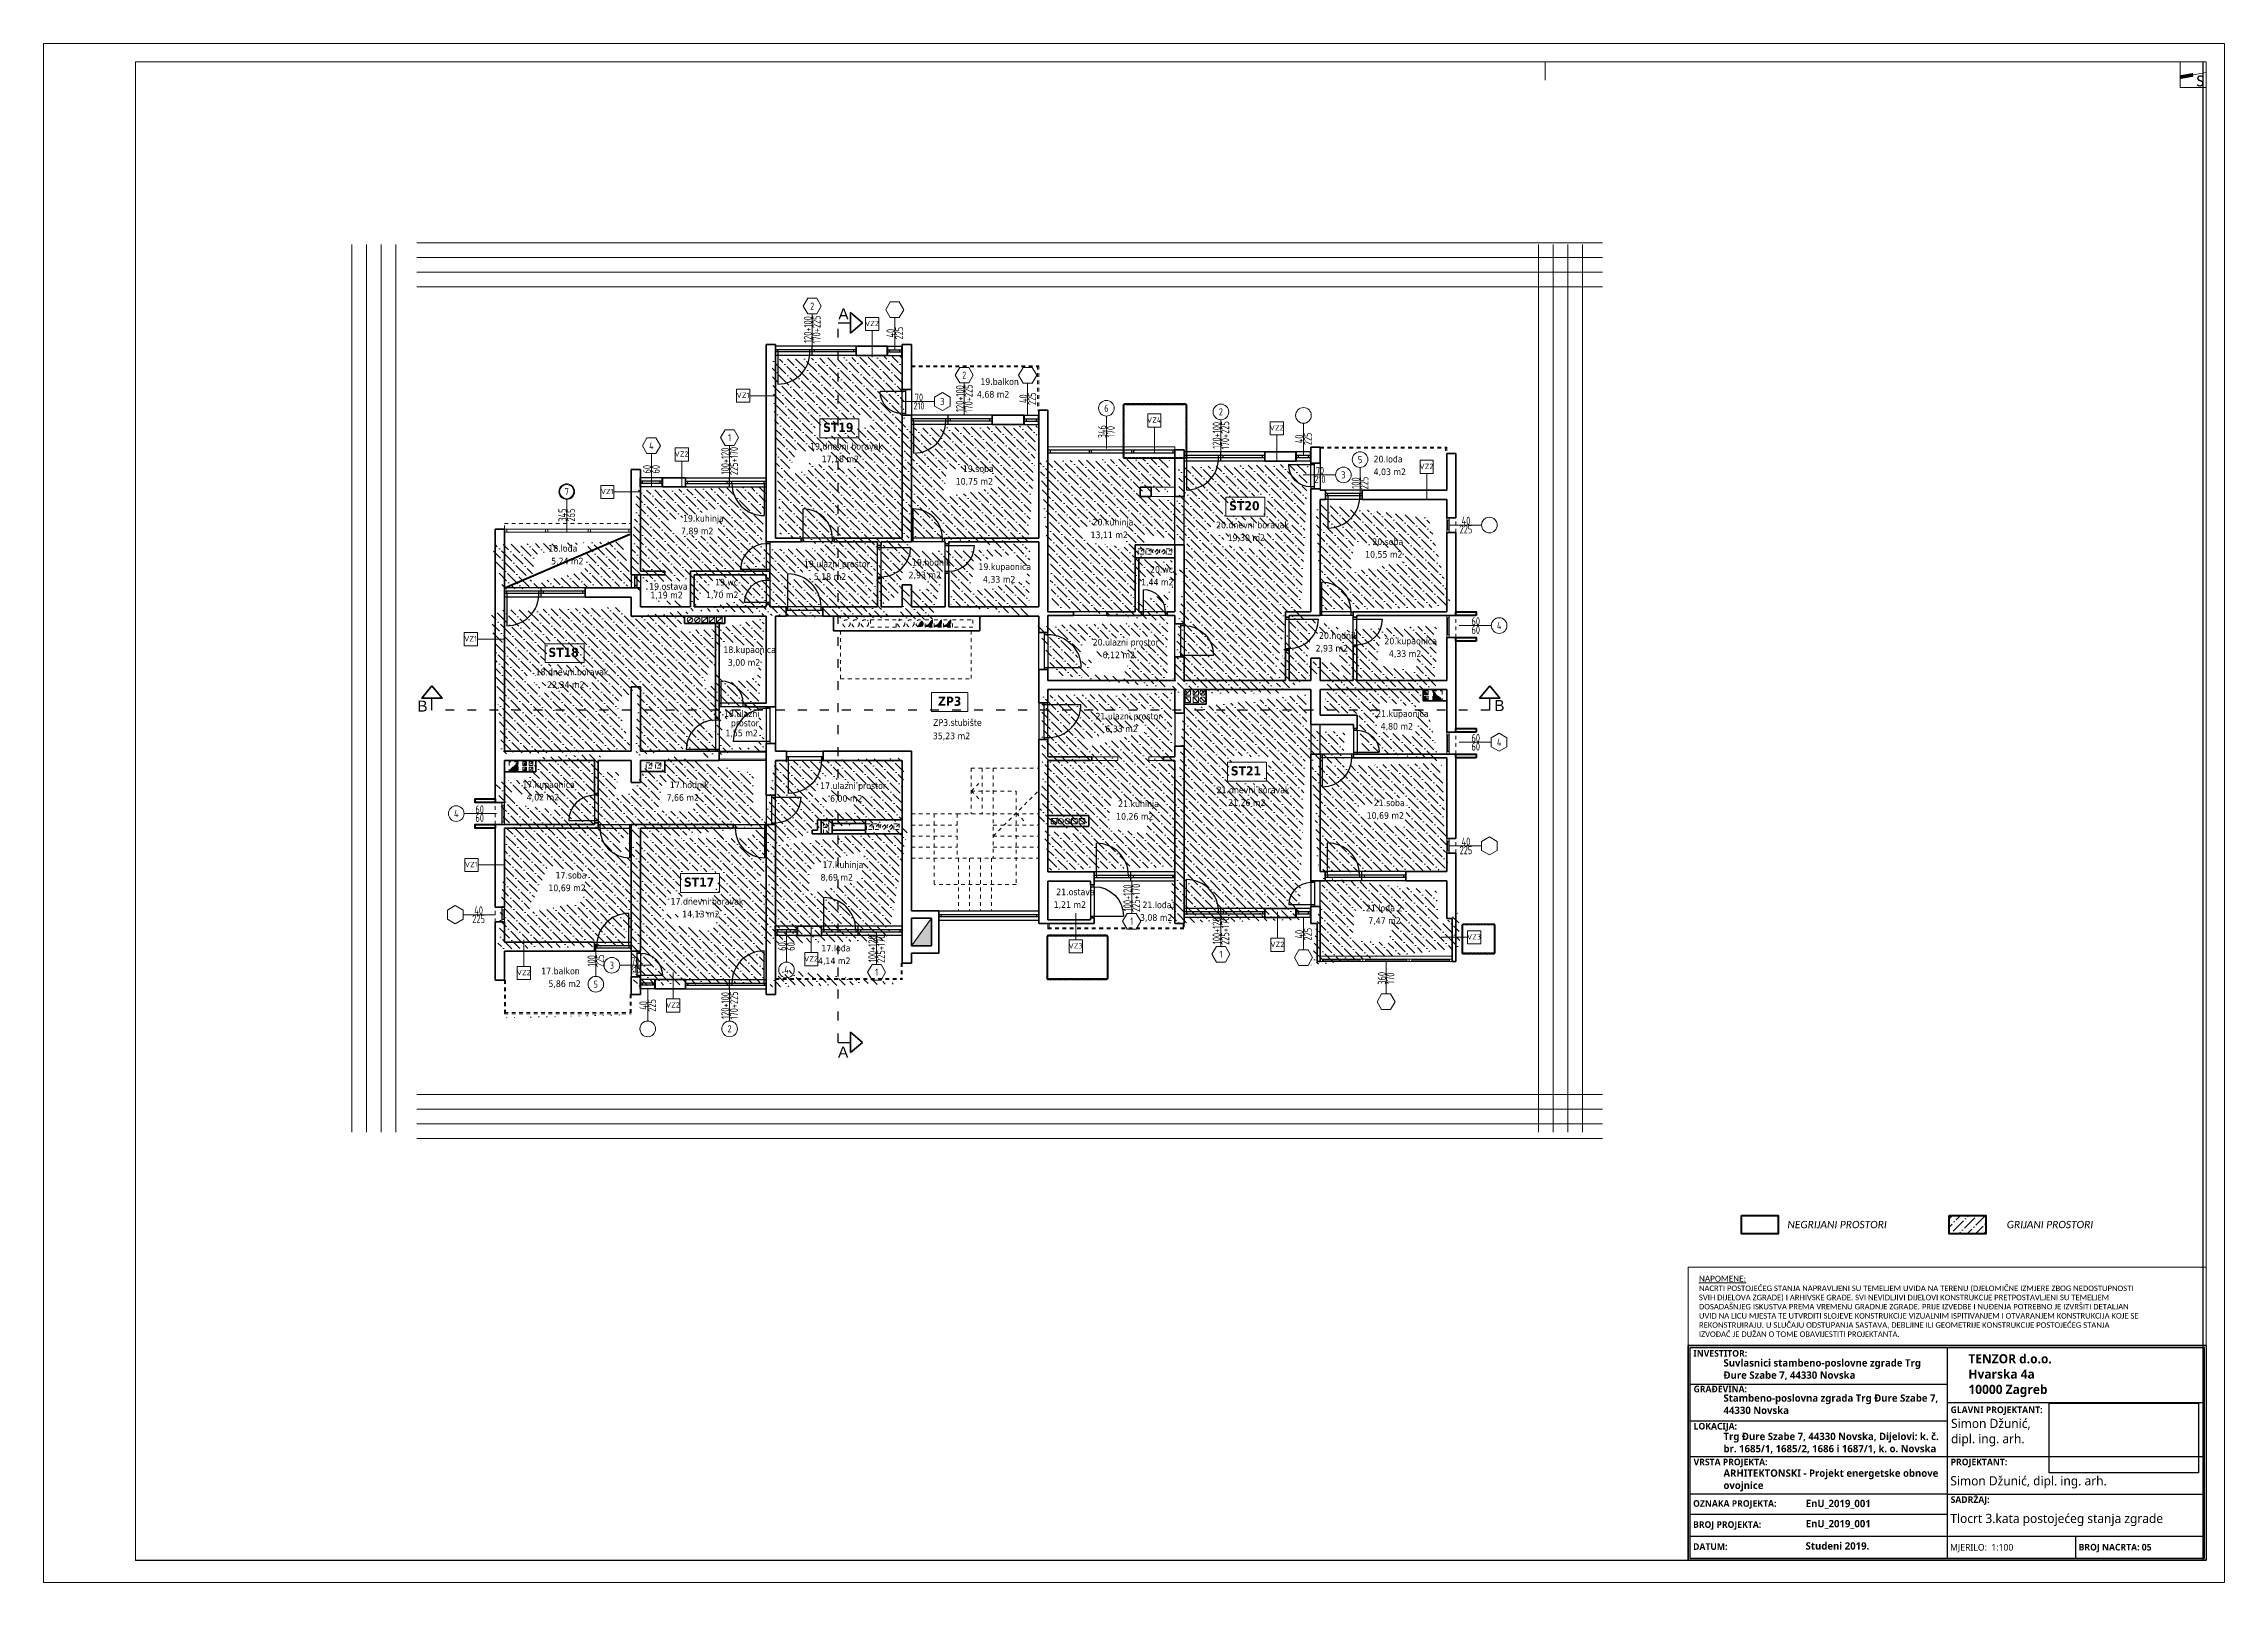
# Paper-space layout '3.Kat_1_100' of a CAD drawing. Header units: millimetres. Extents: x -1 to 593, y 0 to 419.
# The model-space entities are those that its viewports show. They can reach past a viewport. Long polylines and large blocks are cut down to what shows.
import ezdxf
from ezdxf.enums import TextEntityAlignment as Align

# ---------------------------------------------------------------- set-up
doc = ezdxf.new("R2010")
doc.units = ezdxf.units.MM
for name, pattern in [('ACAD_ISO03W100', [30, 12, -18]), ('HIDDEN', [0.375, 0.25, -0.125]), ('HIDDENX2', [19.049999999999997, 12.7, -6.35])]:
    doc.linetypes.add(name, pattern=pattern)
doc.layers.get('0').update_dxf_attribs({"lineweight": 0})
doc.layers.get('Defpoints').update_dxf_attribs({"color": 250, "lineweight": 0})
for name, color, linetype, lineweight in [('03-prozori', 132, 'Continuous', 0), ('05-podgled-tanko', 144, 'HIDDEN', 0), ('06-hatch_grijano', 30, 'Continuous', 0), ('07-kote', 70, 'Continuous', 9), ('09-oznaka stavke', 1, 'Continuous', 0), ('5-TX', 113, 'Continuous', 5), ('_MV', 240, 'Continuous', 0), ('_SASTAVNICA', 7, 'Continuous', 0), ('FIZIKA', 4, 'Continuous', 30), ('konture', 7, 'Continuous', 30), ('Kote', 1, 'Continuous', 15), ('sastavnica', 7, 'Continuous', 5), ('TP_01 - 0.35', 1, 'Continuous', 35), ('TP_01 - 0.50', 1, 'Continuous', 40), ('TP_07 - 0.20', 255, 'Continuous', 20)]:
    doc.layers.add(name, color=color, linetype=linetype, lineweight=lineweight)
doc.layers.add('SAST_Linija sastavnice', color=255, linetype='Continuous', plot=False)
for name, color, linetype in [('SAST_Tekst i Sastavnica', 7, 'Continuous'), ('TP_Hatch', 252, 'Continuous'), ('TP_Hidden', 8, 'HIDDENX2'), ('TP_Otvori', 8, 'Continuous'), ('TP_Otvori.block', 8, 'Continuous'), ('zidovi', 1, 'Continuous')]:
    doc.layers.add(name, color=color, linetype=linetype)
doc.styles.add('ARIAL', font='arial.ttf')
doc.styles.add('isocpeur', font='isocpeur.ttf')
doc.styles.add('OPISI', font='swissl.ttf')
doc.styles.get("Standard").update_dxf_attribs({"font": 'arial.ttf', "height": 600})
doc.styles.add('tahoma10', font='tahoma.ttf', dxfattribs={"height": 2})
doc.styles.add('Tekst15', font='arial.ttf', dxfattribs={"height": 15})
picture_1 = doc.add_image_def('image1.png', size_in_pixel=(240, 112))
pattern_1 = [(315, (643138304.4705813, 503081333.0780241), (30.86963041617522, -8.418990113502339), [39.6875, -7.9375, 0, -7.9375])]

psp = doc.layouts.new('3.Kat_1_100')

# ---------------------------------------------------------------- texts
at = {"color": 1, "char_height": 2, "attachment_point": 4}
for s, insert, width in [('{\\fCalibri|b0|i1|c238|p34;\\C256; NEGRIJANI PROSTORI}', (473.4194946213943, 97.52599592313285), 29.93826050374514), ('{\\fCalibri|b0|i1|c238|p34;\\C256; GRIJANI PROSTORI}', (533.1568660203361, 97.52599592313285), 26.1292902457792)]:
    psp.add_mtext(s, dxfattribs=dict(at, insert=insert, width=width))
at = {"layer": '_SASTAVNICA'}
for s, insert, char_height, width, attachment_point in [('{\\fCalibri|b0|i0|c238|p34;S}', (585.4588191501839, 410.5417516443399), 3, 7, 1), ('{\\fCalibri|b0|i0|c238|p34;\\LNAPOMENE: \\fCalibri|b1|i0|c238|p34;\\H0.93747x;\\l\\P\\fCalibri|b0|i0|c238|p34;NACRTI POSTOJEĆEG STANJA NAPRAVLJENI SU TEMELJEM UVIDA NA TERENU (DJELOMIČNE IZMJERE ZBOG NEDOSTUPNOSTI SVIH DIJELOVA ZGRADE) I ARHIVSKE GRAĐE. SVI NEVIDLJIVI DIJELOVI KONSTRUKCIJE PRETPOSTAVLJENI SU TEMELJEM DOSADAŠNJEG ISKUSTVA PREMA VREMENU GRADNJE ZGRADE. PRIJE IZVEDBE I NUĐENJA POTREBNO JE IZVRŠITI DETALJAN UVID NA LICU MJESTA TE UTVRDITI SLOJEVE KONSTRUKCIJE VIZUALNIM ISPITIVANJEM I OTVARANJEM KONSTRUKCIJA KOJE SE REKONSTRUIRAJU. U SLUČAJU ODSTUPANJA SASTAVA, DEBLJINE ILI GEOMETRIJE KONSTRUKCIJE POSTOJEĆEG STANJA IZVOĐAČ JE DUŽAN O TOME OBAVIJESTITI PROJEKTANTA.\\C7; }', (450.0234451991907, 75.24607808831142), 1.6, 120.2696043251926, 4)]:
    psp.add_mtext(s, dxfattribs=dict(at, insert=insert, char_height=char_height, width=width, attachment_point=attachment_point))
at = {"layer": 'SAST_Tekst i Sastavnica', "attachment_point": 1, "style": 'OPISI'}
for s, insert, char_height, width in [('\\fSegoe UI Semibold|b0|i0;INVESTITOR:', (448.513059274601, 63.34865462300391), 1.7999982, 18.37884500380133), ('\\fSegoe UI Semibold|b0|i0|c238;GRAĐEVINA:', (448.5666801050294, 53.63676383388105), 1.7999982, 18.9025955105139), ('{\\fSegoe UI Semilight|b1|i0|c238|p34;Stambeno-poslovna zgrada Trg Đure Szabe 7, 44330 Novska}', (456.7057180749736, 51.27891870465088), 1.999998, 60.20441493078387), ('\\fSegoe UI Semibold|b0|i0;GLAVNI PROJEKTANT:', (518.5666101050291, 47.9821714070363), 1.7999982, 29.16053034545998), ('\\fSegoe UI Semibold|b0|i0;LOKACIJA:', (448.5666801050294, 43.51183480503555), 1.7999982, 18.9025955105139), ('{\\fSegoe UI Semilight|b1|i0|c238|p34;Trg Đure Szabe 7, 44330 Novska, Dijelovi: k. č. br. 1685/1, 1685/2, 1686 i 1687/1, k. o. Novska}', (456.7057180749736, 40.83171088367404), 1.999998, 60.20441493078387), ('\\fSegoe UI Semibold|b0|i0;VRSTA PROJEKTA:', (448.5666801050294, 33.76497816246142), 1.7999982, 34.25138414808607), ('\\fSegoe UI Semilight|b1|i0;ARHITEKTONSKI - Projekt energetske obnove ovojnice', (456.7057180749736, 30.83172088367451), 1.999998, 58.8492564057203), ('\\fSegoe UI Semibold|b0|i0;PROJEKTANT:', (518.5666101050291, 33.76497816246142), 1.7999982, 18.9025955105139), ('\\fSegoe UI Semibold|b0|i0;SADRŽAJ:', (518.5666101050291, 23.51185480503504), 1.7999982, 18.9025955105139), ('{\\fSegoe UI Semilight|b1|i0|c238|p34;EnU_2019_001}', (479.1102203704958, 22.56747673981468), 1.999998, 40.03758827019312), ('{\\fSegoe UI Semilight|b1|i0|c238|p34;EnU_2019_001}', (479.1102203704958, 17.06748223981582), 1.999998, 40.03758827019312), ('{\\fSegoe UI Semilight|b1|i0|c238|p34;Studeni 2019.}', (479.0743368603743, 11.00079815087543), 1.999998, 40.03758827019312)]:
    psp.add_mtext(s, dxfattribs=dict(at, insert=insert, char_height=char_height, width=width))
at = {"layer": 'SAST_Tekst i Sastavnica', "color": 1, "insert": (456.7057180749736, 60.86325759144921), "char_height": 1.999998, "width": 60.20441493078387, "attachment_point": 1, "style": 'OPISI'}
psp.add_mtext('{\\fSegoe UI Semilight|b1|i0|c238|p34;\\C256;Suvlasnici stambeno-poslovne zgrade Trg Đure Szabe 7, 44330 Novska}', dxfattribs=at)
at = {"layer": 'SAST_Tekst i Sastavnica', "char_height": 1.7999982, "attachment_point": 4, "style": 'ARIAL'}
for s, insert in [('\\fSegoe UI Semibold|b0|i0;OZNAKA PROJEKTA:', (448.4234378388782, 21.30251311687339)), ('\\fSegoe UI Semibold|b0|i0;BROJ PROJEKTA:', (448.4234378388782, 15.56364191825291)), ('\\fSegoe UI Semibold|b0|i0;DATUM:', (448.4234378388782, 9.800830850047575)), ('\\fSegoe UI Semilight|b0|i0;MJERILO:  1:100', (518.4233678388747, 9.39389070979837)), ('{\\fSegoe UI Semibold|b0|i0|c0|p34;BROJ NACRTA: \\fSegoe UI Semibold|b0|i0|c238|p34;05}', (553.423332838876, 9.395584476618613))]:
    psp.add_mtext(s, dxfattribs=dict(at, insert=insert))
at = {"layer": 'sastavnica', "insert": (520.0208949120355, 56.38611926474135), "char_height": 2.4999975, "width": 54.00029995825508, "attachment_point": 4}
psp.add_mtext('\\fSegoe UI Semibold|b1|i0;    TENZOR d.o.o.\\P    Hvarska 4a\\P    10000 Zagreb', dxfattribs=at)
at = {"layer": 'sastavnica', "char_height": 2.4999975, "attachment_point": 4, "style": 'ARIAL'}
for s, insert, width in [('{\\fSegoe UI Semilight|b0|i0|c238|p34;Simon Džunić, \\Pdipl. ing. arh.}', (518.6768706861279, 40.86994391597106), 47.49995250000008), ('\\fSegoe UI Semilight|b0|i0|c238;Simon Džunić, dipl. ing. arh.', (518.4903510282678, 27.31979913073178), 47.49995250000008), ('{\\fSegoe UI Semilight|b0|i0|c238|p34;Tlocrt 3.kata postojećeg stanja zgrade }', (518.4903510282678, 17.06667577329958), 70.0559385252636)]:
    psp.add_mtext(s, dxfattribs=dict(at, insert=insert, width=width))

msp = doc.modelspace()

# ---------------------------------------------------------------- texts
at = {"layer": '07-kote', "linetype": 'ByBlock', "ltscale": 5, "char_height": 18, "attachment_point": 1, "style": 'tahoma10'}
for s, width, heights, insert in [('\\pt90;19.balkon', 171.7930613853969, [2.542646071188718], (222216.421132706, -221747.4249335221)), ('\\pt90;4,68 m2', 171.7930613853969, [2.542646071188718], (222207.2372378333, -221781.9731278709)), ('\\pt90;{\\fTahoma|b1|i0|c238|p34;\\H1.3889x;ST19} ', 171.7930613853969, [2.542646071188718], (221788.4066027853, -221868.4108557395)), ('\\pt90;19.dnevni boravak', 214.4703722097911, [99.05994568370711], (221752.6639427397, -221923.3998414568)), ('\\pt90;17,18 m2', 171.7930613853969, [2.542646071188718], (221784.2488388274, -221957.9480358056)), ('\\pt90;19.soba', 171.7930613853969, [2.542646071188718], (222168.8837571595, -221984.3917415432)), ('\\pt90;4,03 m2', 171.7930613853969, [2.542646071188718], (223287.5887448789, -221992.9515681273)), ('\\pt90;20.lođa', 171.7930613853969, [2.542646071188718], (223287.4421517585, -221958.4033737785)), ('\\pt90;10,75 m2', 171.7930613853969, [2.542646071188718], (222149.4131567929, -222018.939935892)), ('\\pt90;19.kuhinja', 171.7930613853969, [2.542646071188718], (221406.6433725808, -222119.6687421492)), ('\\pt90;{\\fTahoma|b1|i0|c238|p34;\\H1.3889x;ST20} ', 171.7930613853969, [2.542646071188718], (222894.3270370219, -222081.9154826096)), ('\\pt90;7,89 m2', 171.7930613853969, [2.542646071188718], (221401.1969752762, -222154.216936498)), ('\\pt90;13,11 m2', 171.7930613853969, [2.542646071188718], (222516.6213409159, -222164.7254532269)), ('\\pt90;20.kuhinja', 171.7930613853969, [2.542646071188718], (222522.0677382204, -222130.1772588781)), ('\\pt90;20.dnevni boravak', 216.6530610539485, [75.93888021634389], (222858.4152485583, -222137.842467039)), ('\\pt90;19,30 m2', 171.7930613853969, [2.542646071188718], (222890.0001446459, -222172.3906613878)), ('\\pt90;20.soba', 171.7930613853969, [2.542646071188718], (223283.9644099924, -222183.4331123522)), ('\\pt90;18.lođa', 171.7930613853969, [2.542646071188718], (221039.7919454057, -222201.5799675277)), ('\\pt90;5,24 m2', 171.7930613853969, [2.542646071188718], (221047.5053058121, -222236.1281618765)), ('\\pt90;19.ulazni prostor', 213.2202253483701, [115.7815877464736], (221735.8552866433, -222243.7656058959)), ('\\pt90;19.hodnik', 171.7930613853969, [2.542646071188718], (222030.2147438977, -222239.4785349659)), ('\\pt90;10,55 m2', 171.7930613853969, [2.542646071188718], (223264.4938096259, -222217.9813067011)), ('\\pt90;19.ostava', 171.7930613853969, [2.542646071188718], (221314.5976502023, -222305.2697279743)), ('\\pt90;19.wc', 171.7930613853969, [2.542646071188718], (221493.7827470753, -222293.5942206076)), ('\\pt90;5,18 m2', 171.7930613853969, [2.542646071188718], (221762.8665388081, -222278.3138002447)), ('\\pt90;2,93 m2', 171.7930613853969, [2.542646071188718], (222021.030849025, -222274.0267293147)), ('\\pt90;19.kupaonica', 171.7930613853969, [2.542646071188718], (222211.4604963515, -222251.3574091486)), ('\\pt90;4,33 m2', 171.7930613853969, [2.542646071188718], (222223.6362028572, -222285.9056034974)), ('\\pt90;1,44 m2', 171.7930613853969, [2.542646071188718], (222654.3207817528, -222293.4999732069)), ('\\pt90;20.wc', 171.7930613853969, [2.542646071188718], (222678.615271971, -222258.9517788581)), ('\\pt90;1,19 m2', 171.7930613853969, [2.542646071188718], (221317.8338500712, -222328.7812508038)), ('\\pt90;1,70 m2', 171.7930613853969, [2.542646071188718], (221469.4882568571, -222328.1424149564)), ('\\pt90;{\\fTahoma|b1|i0|c238|p34;\\H1.3889x;ST18} ', 171.7930613853969, [2.542646071188718], (221040.2584423277, -222481.1829361609)), ('\\pt90;18.kupaonica', 171.7930613853969, [2.542646071188718], (221516.5932733271, -222477.67158088)), ('\\pt90;20.ulazni prostor', 230.0499051217921, [70.31115423877687], (222522.4283540699, -222457.1407693914)), ('\\pt90;2,93 m2', 171.7930613853969, [2.542646071188718], (223129.5645916912, -222473.5102297357)), ('\\pt90;20.hodnik', 171.7930613853969, [2.542646071188718], (223138.7484865639, -222438.9620353869)), ('\\pt90;20.kupaonica', 171.7930613853969, [2.542646071188718], (223317.0208505843, -222453.9065043024)), ('\\pt90;18.dnevni boravak', 228.8301672381349, [108.4527589089839], (221005.1268271658, -222538.2995178989)), ('\\pt90;3,00 m2', 171.7930613853969, [2.542646071188718], (221528.7689798329, -222512.2197752288)), ('\\pt90;6,12 m2', 171.7930613853969, [2.542646071188718], (222549.4396062348, -222491.6889637402)), ('\\pt90;4,33 m2', 171.7930613853969, [2.542646071188718], (223329.19655709, -222488.4546986512)), ('\\pt90;22,34 m2', 171.7930613853969, [2.542646071188718], (221036.7117232535, -222572.8477122477)), ('\\pt90;18.ulazni ', 171.7930613853969, [2.542646071188718], (221518.3133646784, -222651.5903054169)), ('\\pt90;{\\fTahoma|b1|i0|c238|p34;\\H1.3889x;ZP3} ', 171.7930613853969, [2.542646071188718], (222101.1867257807, -222614.4078424863)), ('\\pt90;21.ulazni prostor', 238.2265413496643, [71.88210971503482], (222530.1046061966, -222658.571105688)), ('\\pt90;21.kupaonica', 171.7930613853969, [2.542646071188718], (223294.5158468935, -222651.641028016)), ('\\pt90;1,55 m2', 171.7930613853969, [2.542646071188718], (221522.3548819277, -222704.5095736078)), ('\\pt90;prostor', 171.7930613853969, [2.542646071188718], (221537.0503631089, -222677.3633119754)), ('\\pt18;35,23 m2', 171.7930613853969, [2.542646071188718], (222087.0841527436, -222712.3556787661)), ('\\pt90;ZP3.stubište', 171.7930613853969, [2.542646071188718], (222087.9429110902, -222675.9713380626)), ('\\pt90;6,33 m2', 171.7930613853969, [2.542646071188718], (222557.1158583615, -222693.1193000368)), ('\\pt90;4,80 m2', 171.7930613853969, [2.542646071188718], (223306.6915533993, -222686.1892223648)), ('\\pt90;{\\fTahoma|b1|i0|c238|p34;\\H1.3889x;ST21} ', 171.7930613853969, [2.542646071188718], (222898.522515342, -222803.9839538029)), ('\\pt90;17.kupaonica', 171.7930613853969, [2.542646071188718], (220969.0097060654, -222844.7344122819)), ('\\pt90;4,02 m2', 171.7930613853969, [2.542646071188718], (220981.1854125712, -222879.2826066307)), ('\\pt90;7,66 m2', 171.7930613853969, [2.542646071188718], (221361.8770208809, -222880.1399960807)), ('\\pt90;17.hodnik', 171.7930613853969, [2.542646071188718], (221371.0609157536, -222845.5918017319)), ('\\pt90;17.ulazni prostor', 217.8981397522148, [65.0914785870254], (221780.2051473114, -222848.0712709716)), ('\\pt90;6,00 m2', 171.7930613853969, [2.542646071188718], (221807.2163994763, -222882.6194653205)), ('\\pt90;21.kuhinja', 171.7930613853969, [2.542646071188718], (222591.7705085728, -222897.130433648)), ('\\pt90;21.dnevni boravak', 216.5162206543609, [70.16263310694099], (222859.8664802763, -222859.4175117901)), ('\\pt90;21,26 m2', 171.7930613853969, [2.542646071188718], (222891.451376364, -222893.965706139)), ('\\pt90;21.soba', 171.7930613853969, [2.542646071188718], (223288.0234942887, -222894.5997913173)), ('\\pt90;10,26 m2', 171.7930613853969, [2.542646071188718], (222586.3241112683, -222931.6786279968)), ('\\pt90;10,69 m2', 171.7930613853969, [2.542646071188718], (223268.5528939221, -222929.1479856661)), ('\\pt90;17.kuhinja', 171.7930613853969, [2.542646071188718], (221786.8169907782, -223062.9485743335)), ('\\pt90;10,69 m2', 171.7930613853969, [2.542646071188718], (221040.1101522896, -223126.2254216961)), ('\\pt90;17.soba', 171.7930613853969, [2.542646071188718], (221059.5807526562, -223091.6772273472)), ('\\pt90;{\\fTahoma|b1|i0|c238|p34;\\H1.3889x;ST17} ', 171.7930613853969, [2.542646071188718], (221409.1822866652, -223107.1260817937)), ('\\pt90;8,69 m2', 171.7930613853969, [2.542646071188718], (221781.3705934737, -223097.4967686824)), ('\\pt90;21.ostava', 171.7930613853969, [2.542646071188718], (222423.1984830353, -223137.2507738165)), ('\\pt90;17.dnevni boravak', 219.6500347459223, [51.2147052132195], (221372.8885950301, -223163.0408526353)), ('\\pt90;1,21 m2', 171.7930613853969, [2.542646071188718], (222416.0662602637, -223171.7989681653)), ('\\pt90;21.lođa1', 171.7930613853969, [2.542646071188718], (222658.0490984049, -223172.5311459928)), ('\\pt90;21.lođa 2', 171.7930613853969, [2.542646071188718], (223266.5006141857, -223181.0875569276)), ('\\pt90;14,13 m2', 171.7930613853969, [2.542646071188718], (221404.4734911177, -223197.5890469841)), ('\\pt90;3,08 m2', 171.7930613853969, [2.542646071188718], (222651.2860960354, -223207.0793403416)), ('\\pt90;7,47 m2', 171.7930613853969, [2.542646071188718], (223273.0837742541, -223215.6357512764)), ('\\pt90;17.lođa', 171.7930613853969, [2.542646071188718], (221783.7126642916, -223290.4401298455)), ('\\pt90;17.balkon', 171.7930613853969, [2.542646071188718], (221020.5134973117, -223352.7877311996)), ('\\pt90;4,14 m2', 171.7930613853969, [2.542646071188718], (221774.5287694189, -223324.9883241943)), ('\\pt90;5,86 m2', 171.7930613853969, [2.542646071188718], (221040.145487592, -223387.3359255484))]:
    msp.add_mtext_dynamic_manual_height_columns(s, width=width, gutter_width=10, heights=heights, dxfattribs=dict(at, insert=insert))
at = {"layer": 'Kote', "char_height": 30, "width": 9972.386152127228, "attachment_point": 1, "style": 'Tekst15'}
for s, insert in [('\\A1;A', (221829.752169635, -221557.0993978581)), ('\\A1;B', (220683.0562650756, -222625.1090979156)), ('\\A1;B', (223616.1220580791, -222623.6779066959)), ('\\A1;A', (221828.8363901403, -223567.6097109649))]:
    msp.add_mtext(s, dxfattribs=dict(at, insert=insert))

# ---------------------------------------------------------------- blocks, each defined once
blk = doc.blocks.new('*U664')
at = {"layer": 'TP_01 - 0.50'}
for p, q in [((0, 1.192092895507812e-07), (0, -30.00000011920929)), ((47.99999698638918, 1.196861274274852e-06), (47.99999698638918, -29.9999990415573))]:
    blk.add_line(p, q, dxfattribs=at)
at = {"layer": 'TP_Otvori'}
for p, q in [((0, 0), (47.99999698638918, -1.14440910783742e-07)), ((4.76837158203125e-07, -11.25000011920929), (47.9999967479706, -11.2500002336502)), ((0, -18.75000011920929), (47.9999967479706, -18.74999999523161)), ((0, -29.99999833106995), (47.99999698638918, -29.99999892234801)), ((7.500000476837158, -11.25000011920929), (7.500000476837158, -18.75000107288361)), ((40.49999650955202, -11.2500002336502), (40.4999967479706, -18.75000023365019))]:
    blk.add_line(p, q, dxfattribs=at)
blk = doc.blocks.new('*U654')
at = {"layer": 'TP_Otvori'}
for p, q in [((5.000001072883606, 2.04358873916146e-07), (4.999993988446251, 80.00000077656311)), ((5.000001072883606, 2.04358873916146e-07), (1.072883605957031e-06, 2.04358873916146e-07)), ((85.00000107288324, 7.942744697662896e-06), (5.00000083446503, 3.877577494648676e-07)), ((5.00000064713616, -10.00000003405978), (5.000000834465027, 2.043588528028758e-07)), ((85.00000088555437, -9.999992295673938), (85.00000107288324, 7.942744697662896e-06)), ((85.00000107288324, 7.942744696835193e-06), (90.00000107288324, 7.942744696835193e-06)), ((90.00000112397315, -9.999994237082348), (1.123973317912923e-06, -10.00000023841852))]:
    blk.add_line(p, q, dxfattribs=at)
blk.add_arc((5.000001072883583, 3.950937381068899e-07), 80.00000038146969, 5.073854788161769e-06, 90.00000507385444, dxfattribs=at)
blk = doc.blocks.new('*U655')
at = {"layer": 'TP_Otvori'}
for p, q in [((5.000001072883606, 2.04358873916146e-07), (4.999994874000921, 70.00000070503756)), ((5.000001072883606, 2.04358873916146e-07), (1.072883605957031e-06, 2.04358873916146e-07)), ((75.00000107288328, 6.975446469694553e-06), (5.00000083446503, 3.877577494648676e-07)), ((5.00000064713616, -10.00000003405978), (5.000000834465027, 2.043588528028758e-07)), ((75.00000088555441, -9.999993262972165), (75.00000107288328, 6.975446469694553e-06)), ((75.00000107288328, 6.975446468866849e-06), (80.00000107288328, 6.975446468866849e-06)), ((80.00000112397319, -9.999995204380575), (1.123973317912923e-06, -10.00000023841852))]:
    blk.add_line(p, q, dxfattribs=at)
blk.add_arc((5.000001072883586, 3.712518800830469e-07), 70.00000033378596, 5.073854788161768e-06, 90.00000507385444, dxfattribs=at)
blk = doc.blocks.new('*U656')
at = {"layer": 'TP_Otvori'}
for p, q in [((5.000001072883606, 2.04358873916146e-07), (4.999993102891582, 90.00000084808873)), ((5.000001072883606, 2.04358873916146e-07), (1.072883605957031e-06, 2.04358873916146e-07)), ((95.00000107288324, 8.910042925631245e-06), (5.00000083446503, 3.877577494648676e-07)), ((5.00000064713616, -10.00000003405978), (5.000000834465027, 2.043588528028758e-07)), ((95.00000088555437, -9.999991328375708), (95.00000107288324, 8.910042925631245e-06)), ((95.00000107288324, 8.910042924803541e-06), (100.0000010728832, 8.910042924803541e-06)), ((100.0000011239731, -9.999993269784119), (1.123973317912923e-06, -10.00000023841852))]:
    blk.add_line(p, q, dxfattribs=at)
blk.add_arc((5.000001072883581, 4.189355961307331e-07), 90.00000042915346, 5.073854788161767e-06, 90.00000507385442, dxfattribs=at)
blk = doc.blocks.new('*U658')
at = {"layer": 'TP_Otvori'}
for p, q in [((5.000001072883606, 2.04358873916146e-07), (4.99999575955559, 60.00000063351202)), ((5.000001072883606, 2.04358873916146e-07), (1.072883605957031e-06, 2.04358873916146e-07)), ((65.00000107288331, 6.008148241726208e-06), (5.00000083446503, 3.877577494648676e-07)), ((5.00000064713616, -10.00000003405978), (5.000000834465027, 2.043588528028758e-07)), ((65.00000088555444, -9.999994230270392), (65.00000107288331, 6.008148241726208e-06)), ((65.00000107288331, 6.008148240898504e-06), (70.00000107288331, 6.008148240898504e-06)), ((70.00000112397322, -9.999996171678802), (1.123973317912923e-06, -10.00000023841852))]:
    blk.add_line(p, q, dxfattribs=at)
blk.add_arc((5.000001072883589, 3.474100220592039e-07), 60.00000028610224, 5.073854788161768e-06, 90.00000507385444, dxfattribs=at)
blk = doc.blocks.new('*U663')
at = {"layer": 'TP_01 - 0.50'}
for p, q in [((0, 1.192092895507812e-07), (0, -30.00000011920929)), ((71.99999547958377, 1.139640818882981e-06), (71.99999547958377, -29.99999909877775))]:
    blk.add_line(p, q, dxfattribs=at)
at = {"layer": 'TP_Otvori'}
for p, q in [((0, 0), (71.99999547958377, -1.71661366175613e-07)), ((4.76837158203125e-07, -11.25000011920929), (71.9999952411652, -11.25000029087066)), ((0, -18.75000011920929), (71.9999952411652, -18.75000005245207)), ((0, -29.99999833106995), (71.99999547958377, -29.99999897956846)), ((7.500000476837158, -11.25000011920929), (7.500000476837158, -18.75000107288361)), ((64.49999500274662, -11.25000029087066), (64.4999952411652, -18.75000029087065))]:
    blk.add_line(p, q, dxfattribs=at)
blk = doc.blocks.new('*U1739')
at = {"layer": 'TP_01 - 0.50'}
for p, q in [((0, 1.192092895507812e-07), (0, -30.00000011920929)), ((47.99999727249144, 1.196861273592731e-06), (47.99999727249144, -29.99999904155731))]:
    blk.add_line(p, q, dxfattribs=at)
at = {"layer": 'TP_Otvori'}
for p, q in [((0, 0), (47.99999727249144, -1.144409114658629e-07)), ((4.76837158203125e-07, -11.25000011920929), (47.99999703407286, -11.2500002336502)), ((0, -18.75000011920929), (47.99999703407286, -18.74999999523162)), ((0, -29.99999833106995), (47.99999727249144, -29.99999892234802)), ((7.500000476837158, -11.25000011920929), (7.500000476837158, -18.75000107288361)), ((40.49999679565428, -11.2500002336502), (40.49999703407286, -18.7500002336502))]:
    blk.add_line(p, q, dxfattribs=at)
blk = doc.blocks.new('*U1740')
at = {"layer": 'TP_01 - 0.50'}
for p, q in [((0, 1.192092895507812e-07), (0, -30.00000011920929)), ((47.99999727249144, 1.196861273592731e-06), (47.99999727249144, -29.99999904155731))]:
    blk.add_line(p, q, dxfattribs=at)
at = {"layer": 'TP_Otvori'}
for p, q in [((0, 0), (47.99999727249144, -1.144409114658629e-07)), ((4.76837158203125e-07, -11.25000011920929), (47.99999703407286, -11.2500002336502)), ((0, -18.75000011920929), (47.99999703407286, -18.74999999523162)), ((0, -29.99999833106995), (47.99999727249144, -29.99999892234802)), ((7.500000476837158, -11.25000011920929), (7.500000476837158, -18.75000107288361)), ((40.49999679565428, -11.2500002336502), (40.49999703407286, -18.7500002336502))]:
    blk.add_line(p, q, dxfattribs=at)
blk = doc.blocks.new('*U3408')
blk.add_lwpolyline([(0, 31.04602911306961), (-1.792289735764687e-20, -59.1770623683441)])
blk.add_circle((0, -81.02028200949621), 21.84231717691728)
at = {"style": 'isocpeur', "width": 0.75}
for tag, p in [('VIS', (-12, -15.62063755359621)), ('SIR', (12, -15.6206375535962))]:
    blk.add_attdef(tag, text='', height=15, rotation=270, dxfattribs=at).set_placement(p, align=Align.MIDDLE)
blk.add_attdef('BR', text='', height=20.00000000000001, rotation=269.9999999999976, dxfattribs=at).set_placement((-2.273736754432321e-13, -81.01937954526137), align=Align.MIDDLE_CENTER)
blk = doc.blocks.new('*U3080')
blk.add_line((6.999999999165766, 3.500000012107193), (52.91152562021117, 3.500000024113922))
blk.add_lwpolyline([(9.708855941426009e-11, 6.999999997206032), (59.91152562021117, 6.999999998968214), (59.91152562021117, -1.031787544292229e-09), (59.91152562021117, -1.031787544292229e-09), (9.708855941426009e-11, 0), (-8.342340152012184e-10, 6.999999997206032)])
blk.add_lwpolyline([(6.999999999165766, 6.999999997206032), (52.91152562021117, 6.999999998968214), (52.91152562021117, -1.031787544292229e-09), (6.999999999165766, -2.793967723846436e-09)], close=True)
blk = doc.blocks.new('*U3407')
blk.add_lwpolyline([(0, 31.04602911306961), (-1.792289735764687e-20, -59.1770623683441)])
blk.add_lwpolyline([(-12.61066770181837, -59.17706236834409), (-25.22133540363676, -81.01937954526137), (-12.61066770181839, -102.8616967221786), (12.61066770181836, -102.8616967221786), (25.22133540363676, -81.0193795452614), (12.61066770181841, -59.1770623683441)], close=True)
at = {"style": 'isocpeur', "width": 0.75}
for tag, p in [('VIS', (-12, -15.62063755359621)), ('SIR', (12, -15.6206375535962))]:
    blk.add_attdef(tag, text='', height=15, rotation=270, dxfattribs=at).set_placement(p, align=Align.MIDDLE)
blk.add_attdef('BR', text='', height=20.00000000000001, rotation=269.9999999999976, dxfattribs=at).set_placement((-2.273736754432321e-13, -81.01937954526137), align=Align.MIDDLE_CENTER)
blk = doc.blocks.new('*U3081')
blk.add_line((6.999999999165766, 3.500000012107193), (32.91152562853486, 3.50000002399201))
blk.add_lwpolyline([(9.708855941426009e-11, 6.999999997206032), (39.91152562853486, 6.999999998846302), (39.91152562853486, -1.153699358269478e-09), (39.91152562853486, -1.153699358269478e-09), (9.708855941426009e-11, 0), (-8.342340152012184e-10, 6.999999997206032)])
blk.add_lwpolyline([(6.999999999165766, 6.999999997206032), (32.91152562853486, 6.999999998846302), (32.91152562853486, -1.153699358269478e-09), (6.999999999165766, -2.793967723846436e-09)], close=True)
blk = doc.blocks.new('*U1722')
blk.add_lwpolyline([(0, 31.04602911306961), (-1.792289735764687e-20, -59.1770623683441)])
blk.add_circle((0, -81.02028200949621), 21.84231717691728)
at = {"style": 'isocpeur', "width": 0.75}
for tag, p in [('VIS', (-12, -15.62063755359621)), ('SIR', (12, -15.6206375535962))]:
    blk.add_attdef(tag, text='', height=15, rotation=270, dxfattribs=at).set_placement(p, align=Align.MIDDLE)
blk.add_attdef('BR', text='', height=20, rotation=179.9999999999984, dxfattribs=at).set_placement((-3.584578783445449e-20, -81.01937954526115), align=Align.MIDDLE_CENTER)
blk = doc.blocks.new('*U1721')
blk.add_lwpolyline([(0, 31.04602911306961), (-1.792289735764687e-20, -59.1770623683441)])
blk.add_lwpolyline([(-12.61066770181837, -59.17706236834409), (-25.22133540363676, -81.01937954526137), (-12.61066770181839, -102.8616967221786), (12.61066770181836, -102.8616967221786), (25.22133540363676, -81.0193795452614), (12.61066770181841, -59.1770623683441)], close=True)
at = {"style": 'isocpeur', "width": 0.75}
for tag, p in [('VIS', (-12, -15.62063755359621)), ('SIR', (12, -15.6206375535962))]:
    blk.add_attdef(tag, text='', height=15, rotation=270, dxfattribs=at).set_placement(p, align=Align.MIDDLE)
blk.add_attdef('BR', text='', height=20, rotation=179.9999999999984, dxfattribs=at).set_placement((-3.584578783445449e-20, -81.01937954526115), align=Align.MIDDLE_CENTER)
blk = doc.blocks.new('*U3406')
blk.add_lwpolyline([(0, 31.04602911306961), (-1.792289735764687e-20, -59.1770623683441)])
blk.add_circle((0, -81.02028200949621), 21.84231717691728)
at = {"style": 'isocpeur', "width": 0.75}
for tag, p in [('SIR', (-12, -15.62063755359621)), ('VIS', (12, -15.62063755359621))]:
    blk.add_attdef(tag, text='', height=15, rotation=89.99999999999997, dxfattribs=at).set_placement(p, align=Align.MIDDLE)
blk.add_attdef('BR', text='', height=20.00000000000001, rotation=89.99999999999919, dxfattribs=at).set_placement((2.273736754432321e-13, -81.01937954526137), align=Align.MIDDLE_CENTER)
blk = doc.blocks.new('*U3357')
blk.add_lwpolyline([(0, 31.04602911306961), (-1.792289735764687e-20, -59.1770623683441)])
blk.add_lwpolyline([(-12.61066770181837, -59.17706236834409), (-25.22133540363676, -81.01937954526137), (-12.61066770181839, -102.8616967221786), (12.61066770181836, -102.8616967221786), (25.22133540363676, -81.0193795452614), (12.61066770181841, -59.1770623683441)], close=True)
at = {"style": 'isocpeur', "width": 0.75}
for tag, p in [('SIR', (-12, -15.62063755359621)), ('VIS', (12, -15.62063755359621))]:
    blk.add_attdef(tag, text='', height=15, rotation=89.99999999999997, dxfattribs=at).set_placement(p, align=Align.MIDDLE)
blk.add_attdef('BR', text='', height=20, rotation=179.9999999999984, dxfattribs=at).set_placement((-3.584578783445449e-20, -81.01937954526115), align=Align.MIDDLE_CENTER)
blk = doc.blocks.new('*U1724')
blk.add_lwpolyline([(0, 31.04602911306961), (-1.792289735764687e-20, -59.1770623683441)])
blk.add_lwpolyline([(-12.61066770181837, -59.17706236834409), (-25.22133540363676, -81.01937954526137), (-12.61066770181839, -102.8616967221786), (12.61066770181836, -102.8616967221786), (25.22133540363676, -81.0193795452614), (12.61066770181841, -59.1770623683441)], close=True)
at = {"style": 'isocpeur', "width": 0.75}
for tag, p in [('SIR', (-12, -15.62063755359621)), ('VIS', (12, -15.62063755359621))]:
    blk.add_attdef(tag, text='', height=15, rotation=89.99999999999997, dxfattribs=at).set_placement(p, align=Align.MIDDLE)
blk.add_attdef('BR', text='', height=20, dxfattribs=at).set_placement((-4.03896783473158e-28, -81.0193795452616), align=Align.MIDDLE_CENTER)
blk = doc.blocks.new('*U1720')
blk.add_lwpolyline([(0, 31.04602911306961), (-1.792289735764687e-20, -59.1770623683441)])
blk.add_circle((0, -81.02028200949621), 21.84231717691728)
at = {"style": 'isocpeur', "width": 0.75}
for tag, p in [('SIR', (-12, -15.62063755359621)), ('VIS', (12, -15.62063755359621))]:
    blk.add_attdef(tag, text='', height=15, rotation=89.99999999999997, dxfattribs=at).set_placement(p, align=Align.MIDDLE)
blk.add_attdef('BR', text='', height=20, dxfattribs=at).set_placement((-4.03896783473158e-28, -81.0193795452616), align=Align.MIDDLE_CENTER)
blk = doc.blocks.new('*U3361')
blk.add_lwpolyline([(0, 31.04602911306961), (-1.792289735764687e-20, -59.1770623683441)])
blk.add_lwpolyline([(-12.61066770181837, -59.17706236834409), (-25.22133540363676, -81.01937954526137), (-12.61066770181839, -102.8616967221786), (12.61066770181836, -102.8616967221786), (25.22133540363676, -81.0193795452614), (12.61066770181841, -59.1770623683441)], close=True)
at = {"style": 'isocpeur', "width": 0.75}
for tag, p in [('VIS', (-12, -15.62063755359621)), ('SIR', (12, -15.6206375535962))]:
    blk.add_attdef(tag, text='', height=15, rotation=270, dxfattribs=at).set_placement(p, align=Align.MIDDLE)
blk.add_attdef('BR', text='', height=20, rotation=179.9999999999984, dxfattribs=at).set_placement((-3.584578783445449e-20, -81.01937954526115), align=Align.MIDDLE_CENTER)
blk = doc.blocks.new('*U3370')
blk.add_lwpolyline([(0, 31.04602911306961), (-1.792289735764687e-20, -59.1770623683441)])
blk.add_lwpolyline([(-12.61066770181837, -59.17706236834409), (-25.22133540363676, -81.01937954526137), (-12.61066770181839, -102.8616967221786), (12.61066770181836, -102.8616967221786), (25.22133540363676, -81.0193795452614), (12.61066770181841, -59.1770623683441)], close=True)
at = {"style": 'isocpeur', "width": 0.75}
for tag, p in [('VIS', (-12, -15.62063755359621)), ('SIR', (12, -15.6206375535962))]:
    blk.add_attdef(tag, text='', height=15, rotation=270, dxfattribs=at).set_placement(p, align=Align.MIDDLE)
blk.add_attdef('BR', text='', height=20, dxfattribs=at).set_placement((-4.03896783473158e-28, -81.0193795452616), align=Align.MIDDLE_CENTER)
blk = doc.blocks.new('*U3325')
blk.add_lwpolyline([(0, 31.04602911306961), (-1.792289735764687e-20, -59.1770623683441)])
blk.add_circle((0, -81.02028200949621), 21.84231717691728)
at = {"style": 'isocpeur', "width": 0.75}
for tag, p in [('VIS', (-12, -15.62063755359621)), ('SIR', (12, -15.6206375535962))]:
    blk.add_attdef(tag, text='', height=15, rotation=270, dxfattribs=at).set_placement(p, align=Align.MIDDLE)
blk.add_attdef('BR', text='', height=20, dxfattribs=at).set_placement((-4.03896783473158e-28, -81.0193795452616), align=Align.MIDDLE_CENTER)
blk = doc.blocks.new('*U3324')
blk.add_lwpolyline([(0, 31.04602911306961), (-1.792289735764687e-20, -59.1770623683441)])
blk.add_circle((0, -81.02028200949621), 21.84231717691728)
at = {"style": 'isocpeur', "width": 0.75}
for tag, p in [('VIS', (-12, -15.62063755359621)), ('SIR', (12, -15.6206375535962))]:
    blk.add_attdef(tag, text='', height=15, rotation=270, dxfattribs=at).set_placement(p, align=Align.MIDDLE)
blk.add_attdef('BR', text='', height=20, rotation=179.9999999999984, dxfattribs=at).set_placement((-3.584578783445449e-20, -81.01937954526115), align=Align.MIDDLE_CENTER)
blk = doc.blocks.new('*U3381')
blk.add_lwpolyline([(0, 31.04602911306961), (-1.792289735764687e-20, -59.1770623683441)])
blk.add_lwpolyline([(-12.61066770181837, -59.17706236834409), (-25.22133540363676, -81.01937954526137), (-12.61066770181839, -102.8616967221786), (12.61066770181836, -102.8616967221786), (25.22133540363676, -81.0193795452614), (12.61066770181841, -59.1770623683441)], close=True)
at = {"style": 'isocpeur', "width": 0.75}
for tag, p in [('VIS', (-12, -15.62063755359621)), ('SIR', (12, -15.6206375535962))]:
    blk.add_attdef(tag, text='', height=15, rotation=270, dxfattribs=at).set_placement(p, align=Align.MIDDLE)
blk.add_attdef('BR', text='', height=20.00000000000001, rotation=269.9999999999976, dxfattribs=at).set_placement((-2.273736754432321e-13, -81.01937954526137), align=Align.MIDDLE_CENTER)
blk = doc.blocks.new('*U3323')
blk.add_lwpolyline([(0, 31.04602911306961), (-1.792289735764687e-20, -59.1770623683441)])
blk.add_circle((0, -81.02028200949621), 21.84231717691728)
at = {"style": 'isocpeur', "width": 0.75}
for tag, p in [('VIS', (-12, -15.62063755359621)), ('SIR', (12, -15.6206375535962))]:
    blk.add_attdef(tag, text='', height=15, rotation=270, dxfattribs=at).set_placement(p, align=Align.MIDDLE)
blk.add_attdef('BR', text='', height=20.00000000000001, rotation=269.9999999999976, dxfattribs=at).set_placement((-2.273736754432321e-13, -81.01937954526137), align=Align.MIDDLE_CENTER)
blk = doc.blocks.new('*U1714')
blk.add_lwpolyline([(0, 31.04602911306961), (-1.792289735764687e-20, -59.1770623683441)])
blk.add_circle((0, -81.02028200949621), 21.84231717691728)
at = {"style": 'isocpeur', "width": 0.75}
for tag, p in [('SIR', (-12, -15.62063755359621)), ('VIS', (12, -15.62063755359621))]:
    blk.add_attdef(tag, text='', height=15, rotation=89.99999999999997, dxfattribs=at).set_placement(p, align=Align.MIDDLE)
blk.add_attdef('BR', text='', height=20, rotation=89.99999999999919, dxfattribs=at).set_placement((2.273736754432321e-13, -81.01937954526137), align=Align.MIDDLE_CENTER)
blk = doc.blocks.new('*U649')
at = {"ltscale": 0.1}
blk.add_line((-0.1249999999996342, 0.3749996975742539), (-0.6249999999981708, 0.3749984878712693), dxfattribs=at)
blk.add_lwpolyline([(0.1249996975738881, 0.5000003024253804), (0.1250003024253803, 0.2500003024261121), (-0.124999697573888, 0.2499996975746198), (-0.1250003024253803, 0.4999996975738881)], close=True, dxfattribs=at)
at = {"style": 'isocpeur'}
blk.add_attdef('sl', text='', height=0.1, dxfattribs=at).set_placement((0.005017208459321409, 0.3336032184705005), align=Align.CENTER)
blk = doc.blocks.new('*U511')
at = {"ltscale": 0.1}
blk.add_line((-3.024260640249743e-07, 0.4999999999996342), (-1.512130319958338e-06, 0.999999999998171), dxfattribs=at)
blk.add_lwpolyline([(0.1250003024256983, 0.2500003024264298), (-0.1249996975735702, 0.2499996975743019), (-0.1250003024256982, 0.4999996975735702), (0.1249996975735702, 0.5000003024256983)], close=True, dxfattribs=at)
at = {"style": 'isocpeur'}
blk.add_attdef('sl', text='', height=0.1, dxfattribs=at).set_placement((0.005017208459321409, 0.3336032184705005), align=Align.CENTER)
blk = doc.blocks.new('*U64')
at = {"ltscale": 0.1}
blk.add_line((3.02425826437247e-07, 0.2500000000003658), (1.512129132241746e-06, -0.2499999999981707), dxfattribs=at)
blk.add_lwpolyline([(-0.1250003024254606, 0.4999996975738077), (0.1249996975738076, 0.5000003024254606), (0.1250003024254606, 0.2500003024261923), (-0.1249996975738077, 0.2499996975745394)], close=True, dxfattribs=at)
at = {"style": 'isocpeur'}
blk.add_attdef('sl', text='', height=0.1, dxfattribs=at).set_placement((0.005017208459321409, 0.3336032184705005), align=Align.CENTER)
blk = doc.blocks.new('*U3334')
blk.add_lwpolyline([(0, 31.04602911306961), (-1.792289735764687e-20, -59.1770623683441)])
for radius in [21.84231717691728, 19.84231717691728]:
    blk.add_circle((0, -81.02028200949621), radius)
at = {"style": 'isocpeur', "width": 0.75}
for tag, p in [('VIS', (-12, -15.62063755359621)), ('SIR', (12, -15.6206375535962))]:
    blk.add_attdef(tag, text='', height=15, rotation=270, dxfattribs=at).set_placement(p, align=Align.MIDDLE)
blk.add_attdef('BR', text='', height=20, rotation=179.9999999999984, dxfattribs=at).set_placement((-3.584578783445449e-20, -81.01937954526115), align=Align.MIDDLE_CENTER)
blk = doc.blocks.new('*U65')
at = {"ltscale": 0.1}
blk.add_line((0.1249999999996342, 0.3750003024258576), (0.6249999999981708, 0.3750015121292879), dxfattribs=at)
blk.add_lwpolyline([(-0.1249996975737766, 0.2499996975745082), (-0.1250003024254917, 0.4999996975737765), (0.1249996975737766, 0.5000003024254916), (0.1250003024254918, 0.2500003024262234)], close=True, dxfattribs=at)
at = {"style": 'isocpeur'}
blk.add_attdef('sl', text='', height=0.1, dxfattribs=at).set_placement((0.005017208459321409, 0.3336032184705005), align=Align.CENTER)
blk = doc.blocks.new('*U3336')
blk.add_line((6.999999999165766, 3.500000012107193), (109.7896855620792, 3.500000024460628))
blk.add_lwpolyline([(9.708855941426009e-11, 6.999999997206032), (116.7896855620792, 6.999999999314919), (116.7896855620792, -6.850817690917665e-10), (116.7896855620792, -6.850817690917665e-10), (9.708855941426009e-11, 0), (-8.342340152012184e-10, 6.999999997206032)])
blk.add_lwpolyline([(6.999999999165766, 6.999999997206032), (109.7896855620792, 6.999999999314919), (109.7896855620792, -6.850817690917665e-10), (6.999999999165766, -2.793967723846436e-09)], close=True)
blk = doc.blocks.new('*U3337')
blk.add_line((6.999999999165766, 3.500000012107193), (119.4206290152805, 3.500000024519334))
blk.add_lwpolyline([(9.708855941426009e-11, 6.999999997206032), (126.4206290152805, 6.999999999373625), (126.4206290152805, -6.263753959956375e-10), (126.4206290152805, -6.263753959956375e-10), (9.708855941426009e-11, 0), (-8.342340152012184e-10, 6.999999997206032)])
blk.add_lwpolyline([(6.999999999165766, 6.999999997206032), (119.4206290152805, 6.999999999373625), (119.4206290152805, -6.263753959956375e-10), (6.999999999165766, -2.793967723846436e-09)], close=True)

# ---------------------------------------------------------------- hatches: boundary and pattern name
at = {"layer": '05-podgled-tanko'}
h = msp.add_hatch(color=256, dxfattribs=at)
h.dxf.hatch_style = 1
edge = h.paths.add_edge_path()
edge.add_arc((222051.0408716652, -222415.0330154589), 10.00000047683717, 225.0000009659346, 269.9999979509434)
edge.add_arc((222051.0408713076, -222415.0330155781), 10.00000041723252, 270.0000020490567, 359.9999979509434)
edge.add_arc((222051.0408699963, -222415.0330167106), 10.00000154972079, 4.436338000413295e-06, 44.99999734039595)
edge.add_line((222058.1119392369, -222407.9619481257), (222043.9698036168, -222422.1040837458))
h.dxf.unprotected_set("ltscale", 0)
h = msp.add_hatch(color=256, dxfattribs=at)
h.dxf.hatch_style = 1
h.paths.add_polyline_path([(222086.0408714268, -222425.0330159358), (222086.0408714268, -222405.0330159358), (222066.0408714268, -222425.0330159358)])
h.dxf.unprotected_set("ltscale", 0)
h = msp.add_hatch(color=256, dxfattribs=at)
h.dxf.hatch_style = 1
h.paths.add_polyline_path([(222111.0408714268, -222425.0330159358), (222111.0408714268, -222405.0330159358), (222091.0408714268, -222425.0330159358)])
h.dxf.unprotected_set("ltscale", 0)
h = msp.add_hatch(color=256, dxfattribs=at)
h.dxf.hatch_style = 1
h.paths.add_polyline_path([(222136.0408714268, -222425.0330159358), (222136.0408714268, -222405.0330159358), (222116.0408714268, -222425.0330159358)])
h.dxf.unprotected_set("ltscale", 0)
h = msp.add_hatch(color=256, dxfattribs=at)
h.dxf.hatch_style = 1
h.paths.add_polyline_path([(223426.5403215144, -222598.5498565725), (223436.5403215144, -222608.5498565725), (223426.5403215144, -222608.5498565725)])
h.paths.add_polyline_path([(223436.5403215144, -222623.5498565725), (223426.5403215144, -222623.5498565725), (223426.5403215144, -222613.5498565725)])
h.dxf.unprotected_set("ltscale", 0)
h = msp.add_hatch(color=256, dxfattribs=at)
h.dxf.hatch_style = 1
h.paths.add_polyline_path([(223474.0403215144, -222623.5498565725), (223449.0403215144, -222623.5498565725), (223449.0403215144, -222598.5498565725)])
h.dxf.unprotected_set("ltscale", 0)
h = msp.add_hatch(color=256, dxfattribs=at)
h.dxf.hatch_style = 1
h.paths.add_polyline_path([(220933.0403215144, -222816.5487944177), (220958.0403215144, -222816.5487944177), (220958.0403215144, -222791.5487944177)])
h.dxf.unprotected_set("ltscale", 0)
h = msp.add_hatch(color=256, dxfattribs=at)
h.dxf.hatch_style = 1
h.paths.add_polyline_path([(220980.5403215144, -222791.5487944177), (220970.5403215144, -222801.5487944177), (220980.5403215144, -222801.5487944177)])
h.paths.add_polyline_path([(220970.5403215144, -222816.5487944177), (220980.5403215144, -222816.5487944177), (220980.5403215144, -222806.5487944177)])
h.dxf.unprotected_set("ltscale", 0)
at = {"layer": '06-hatch_grijano'}
h = msp.add_hatch(dxfattribs=at)
h.set_pattern_fill('ANSI36', color=256, scale=5, angle=270, style=0)
h.set_pattern_definition(pattern_1)
h.paths.add_polyline_path([(221496.8971637938, -222112.2176619462), (221496.8971635554, -222183.3323380641), (221389.6722488854, -222183.3323380045), (221389.6722487662, -222112.2176619462)])
h.paths.add_polyline_path([(221633.5403216336, -222043.0319544367), (221290.5403216336, -222043.0319545559), (221290.5403215144, -222273.0319537214), (221633.5403215144, -222273.0319539598)])
h.paths.add_polyline_path([(221312.0679713938, -222300.1532227687), (221399.2319264862, -222300.1532225898), (221399.231926367, -222353.7563634208), (221312.0679712746, -222353.7563634208)])
h.paths.add_polyline_path([(221427.5403212759, -222283.0319537214), (221290.5403216336, -222283.0319537214), (221290.5403215144, -222370.031953781), (221427.5403215144, -222370.0319536618)])
h.paths.add_polyline_path([(221537.1837163422, -222321.592988222), (221481.7899045203, -222321.5929881624), (221481.7899046395, -222291.4968148163), (221537.183716223, -222291.496814876)])
h.paths.add_polyline_path([(221462.8610034439, -222356.2583732895), (221462.8610034439, -222321.5929881624), (221562.0837396834, -222321.5929881624), (221562.0837396834, -222356.2583732895)])
h.paths.add_polyline_path([(221633.5403216336, -222283.0319539002), (221437.5403212759, -222283.0319537214), (221437.5403215144, -222370.0319536618), (221633.5403217528, -222370.0319535426)])
h.paths.add_polyline_path([(221727.116455004, -222273.4783677152), (221727.116455004, -222238.1123204521), (221888.0925809596, -222238.1123204521), (221888.0925809596, -222273.4783678344)])
h.paths.add_polyline_path([(221752.9931673262, -222306.9436826399), (221752.9931674454, -222273.4783676556), (221858.4090006802, -222273.4783678344), (221858.409000561, -222306.9436826399)])
h.paths.add_polyline_path([(221936.5403212759, -222193.0319538406), (221818.5403216336, -222193.0319538406), (221643.5403216336, -222193.0319538406), (221643.5403216336, -222370.031953781), (221936.5403211567, -222370.031953781)])
h.paths.add_polyline_path([(221779.064358041, -221909.0140941433), (221779.064358041, -221857.3588701776), (221885.5171175454, -221857.3588701776), (221885.5171175454, -221909.0140941433)])
h.paths.add_polyline_path([(221745.538597748, -221954.225728362), (221745.538597748, -221917.369893401), (221926.7780874226, -221917.3698933414), (221926.7780874226, -221954.2257283024)])
h.paths.add_polyline_path([(221773.4991747591, -221954.225728362), (221895.3612800095, -221954.225728362), (221895.3612800095, -221986.0974828294), (221773.4991747591, -221986.0974828294)])
h.paths.add_polyline_path([(222003.5403216336, -221685.0319547943), (221658.5403242562, -221685.0319530061), (221658.5403216336, -222183.0319538406), (221818.5403216336, -222183.0319538406), (222003.5403215144, -222183.0319538406)])
h.paths.add_polyline_path([(222138.3986055109, -222050.7318780116), (222138.3986055109, -221978.6897040299), (222256.1884644482, -221979.5903534583), (222256.1884644482, -222051.6325272015)])
h.paths.add_polyline_path([(222375.5403217528, -221873.0319546751), (222028.5403215144, -221873.0319526485), (222028.5403215144, -222183.0319536618), (222375.5403215144, -222183.0319538406)])
h.paths.add_polyline_path([(222014.8568407748, -222234.6785789422), (222114.6844581816, -222234.6785788826), (222114.6844583008, -222299.7556838087), (222014.8568405363, -222299.7556838087)])
h.paths.add_polyline_path([(222120.5403223488, -222193.0319459728), (221946.5403215144, -222193.0319539002), (221946.5403215144, -222370.0319537214), (222003.5403215144, -222370.031953781), (222003.5403213952, -222310.0319538406), (222028.5403215144, -222310.0319538406), (222028.5403213952, -222370.031953781), (222120.5403223488, -222370.0319538406)])
h.paths.add_polyline_path([(222203.3419383023, -222244.3836626104), (222325.1985919926, -222244.38366267), (222325.1985919926, -222314.6025710395), (222203.3419381831, -222314.6025710992)])
h.paths.add_polyline_path([(222375.5403215144, -222193.0319538406), (222130.5403223488, -222193.0319538406), (222130.5403223488, -222370.031953781), (222375.5403215144, -222370.0319538406)])
h = msp.add_hatch(dxfattribs=at)
h.set_pattern_fill('ANSI36', color=256, scale=5, angle=270, style=0)
h.set_pattern_definition(pattern_1)
h.paths.add_polyline_path([(222505.8220658753, -222125.031776934), (222625.0020491335, -222125.0317768744), (222625.0020491335, -222196.1464529327), (222505.8220658753, -222196.1464528135)])
h.paths.add_polyline_path([(222746.5403211567, -221950.0319536618), (222400.5403215144, -221950.0319539598), (222400.540321872, -222383.0330159954), (222638.5403216336, -222383.0330162338), (222638.5403216336, -222201.0319540194), (222771.5403211567, -222201.031953781), (222771.5403215144, -222069.0319538406), (222651.5403212759, -222069.0319544367), (222651.5403211567, -222044.0319538406), (222746.5403211567, -222044.0319533638)])
h.paths.add_polyline_path([(222665.5260266516, -222254.5803660444), (222720.9198382351, -222254.5803662232), (222720.9198382351, -222284.67653945), (222665.5260265324, -222284.67653945)])
h.paths.add_polyline_path([(222648.540321872, -222284.6765395096), (222745.8198615763, -222284.67653945), (222745.8198615763, -222319.3419246367), (222648.5403216336, -222319.3419245175), (222648.5403211567, -222383.0330159358), (222746.5403216336, -222383.0330159954), (222746.5403202031, -222236.0330158166), (222648.5403221104, -222236.0330159954)])
h.paths.add_polyline_path([(222514.1558599923, -222484.8621817521), (222514.1558599923, -222449.4961344293), (222675.131986067, -222449.4961344293), (222675.1319861863, -222484.8621817521)])
h.paths.add_polyline_path([(222540.0325725529, -222518.3274966172), (222540.0325726721, -222484.8621816925), (222645.4484056685, -222484.8621817521), (222645.4484055493, -222518.3274966172)])
h.paths.add_polyline_path([(222746.5403217528, -222393.0330162338), (222400.5403217528, -222393.0330159358), (222400.5403216336, -222570.0330159358), (222746.5403217528, -222570.0330159358)])
h.paths.add_polyline_path([(222991.4375517819, -222070.8634969882), (222991.4375517819, -222122.518721073), (222884.9847922776, -222122.5187209538), (222884.9847922776, -222070.8634970478)])
h.paths.add_polyline_path([(222848.6866648648, -222168.0725578955), (222848.6866648648, -222131.2167229346), (223029.9261545393, -222131.2167229942), (223029.9261545393, -222168.0725579551)])
h.paths.add_polyline_path([(222998.509347007, -222168.0725579551), (222998.5093471262, -222199.9443124822), (222876.6472419951, -222199.9443125418), (222876.6472418759, -222168.0725579551)])
h.paths.add_polyline_path([(223116.5403229449, -221973.0330167106), (222771.5403211567, -221973.0330156377), (222771.5403215144, -222069.0319538406), (222771.5403211567, -222201.031953781), (222771.5403213952, -222570.0330159358), (223047.5403215144, -222570.0330154589), (223047.5403215144, -222383.0330159358), (223116.5403217528, -222383.0330158762)])
h.paths.add_polyline_path([(223223.7427076552, -222435.0803829721), (223223.7427076552, -222500.1574879578), (223123.9150901291, -222500.1574878982), (223123.9150901291, -222435.0803829125)])
h.paths.add_polyline_path([(223231.5403223488, -222393.0330159358), (223057.5403216336, -222393.0330159358), (223057.5403215144, -222570.0330159358), (223116.5403215144, -222570.0330158762), (223116.5403215144, -222510.0330159358), (223141.5403213952, -222510.0330159358), (223141.5403215144, -222570.0330158762), (223231.5403223488, -222570.0330159358)])
h.paths.add_polyline_path([(223307.8910325024, -222447.2323205761), (223429.747686312, -222447.2323204569), (223429.747686312, -222517.451228886), (223307.8910326216, -222517.451228886)])
h.paths.add_polyline_path([(223486.5403215144, -222393.0330159358), (223241.5403223488, -222393.0330159358), (223241.5403223488, -222570.0330159358), (223486.5403215144, -222570.0330159358)])
h.paths.add_polyline_path([(223253.1801043007, -222248.0936538867), (223253.1801043007, -222176.051479905), (223370.9699631188, -222176.9521293334), (223370.969963238, -222248.9943032554)])
h.paths.add_polyline_path([(223486.5403215144, -222077.0330159358), (223141.5403187725, -222077.0330159358), (223141.5403212759, -222383.0330159358), (223486.5403215144, -222383.0330159358)])
h = msp.add_hatch(dxfattribs=at)
h.set_pattern_fill('ANSI36', color=256, scale=5, angle=270, style=0)
h.set_pattern_definition(pattern_1)
h.paths.add_polyline_path([(221036.2917688343, -222195.1701394609), (221146.2151600573, -222195.1701392821), (221146.2151600573, -222265.0180486134), (221036.2917688343, -222265.0180486134)])
h.paths.add_polyline_path([(221265.5403213952, -222166.0319528869), (220920.5403215144, -222166.0319530061), (220920.5403317664, -222318.0319529465), (221265.5403209183, -222318.0319537214)])
h.paths.add_polyline_path([(221030.9161977026, -222521.7861745647), (221030.9161975834, -222470.1309504799), (221137.368957207, -222470.1309505991), (221137.3689569685, -222521.7861746243)])
h.paths.add_polyline_path([(220997.8207624409, -222567.5458751014), (220997.8207624409, -222530.6900400809), (221179.0602521155, -222530.6900400809), (221179.0602521155, -222567.5458751014)])
h.paths.add_polyline_path([(221147.6434448216, -222567.5458751014), (221147.6434447024, -222599.4176297477), (221025.7813395712, -222599.4176296285), (221025.7813395712, -222567.5458751014)])
h.paths.add_polyline_path([(221495.5403210375, -222415.0319537214), (221410.5403211567, -222415.0319536022), (221410.5403211567, -222395.0319537214), (221265.5403213952, -222395.0319536618), (221265.5403213952, -222343.0319537214), (220920.5403213952, -222343.0319537214), (220920.5403213952, -222763.0319537214), (221265.5403213952, -222763.0319537214), (221265.5403223488, -222588.0319537214), (221290.5403213952, -222588.0319537214), (221290.5403213952, -222763.0319537214), (221495.5403209183, -222763.031953781)])
h.paths.add_polyline_path([(221508.276958153, -222540.3684797577), (221508.2769582722, -222470.1495713285), (221630.1336119625, -222470.1495714477), (221630.1336120818, -222540.3684797577)])
h.paths.add_polyline_path([(221633.5403213952, -222395.0319533638), (221520.5403211567, -222395.0319535426), (221520.5403211567, -222415.0319536618), (221505.5403215144, -222415.0319537214), (221505.5403213952, -222632.0319527677), (221633.5403213952, -222632.0319526485)])
h.paths.add_polyline_path([(221513.1549439881, -222647.9748444847), (221622.0557815287, -222647.9748444847), (221622.0557815287, -222737.031951814), (221513.1549439881, -222737.0319516948)])
h.paths.add_polyline_path([(221633.5403123352, -222642.0319517544), (221505.5403213952, -222642.031958907), (221505.5403213952, -222763.0319538406), (221633.5403123352, -222763.0319538406)])
h = msp.add_hatch(dxfattribs=at)
h.set_pattern_fill('ANSI36', color=256, scale=5, angle=270, style=0)
h.set_pattern_definition(pattern_1)
h.paths.add_polyline_path([(222522.5964519236, -222686.789541035), (222522.5964519236, -222651.4234937719), (222683.57257776, -222651.4234936527), (222683.57257776, -222686.789541035)], flags=16)
h.paths.add_polyline_path([(222548.4731642458, -222720.2548559002), (222548.4731642458, -222686.789541035), (222653.8889973614, -222686.789541035), (222653.8889973614, -222720.2548559002)], flags=16)
h.paths.add_polyline_path([(222746.5403215144, -222595.0330159954), (222400.5403215144, -222595.0330159358), (222400.5403215144, -222778.0330159954), (222590.5403215144, -222778.033016055), (222675.5403215144, -222778.0330159358), (222746.5403215144, -222778.033016055)])
h.paths.add_polyline_path([(222746.5403215144, -222788.0330159954), (222675.5403215144, -222788.0330159954), (222675.5403215144, -222778.033016055), (222590.5403215144, -222778.033016055), (222590.5403215144, -222788.0330159358), (222400.5403215144, -222788.0330156377), (222400.5403212759, -222938.0330159358), (222511.5403213952, -222938.0330161146), (222511.5403213952, -222968.0330159358), (222400.5403215144, -222968.0330159954), (222400.5403212759, -223092.0330158762), (222746.1890504811, -223092.033016055)])
h.paths.add_polyline_path([(222576.3967643235, -222889.033709853), (222695.5767477009, -222889.033709853), (222695.5767478201, -222960.1483859113), (222576.3967643235, -222960.1483859113)], flags=16)
h.paths.add_polyline_path([(222889.1802705977, -222844.5871922067), (222889.1802707169, -222792.9319681815), (222995.633030102, -222792.9319681815), (222995.633030102, -222844.5871922663)], flags=16)
h.paths.add_polyline_path([(222880.8176144812, -222921.3936212352), (222880.8176144812, -222889.5218667081), (223002.6797197316, -222889.5218666485), (223002.6797197316, -222921.3936211756)], flags=16)
h.paths.add_polyline_path([(223116.5403205607, -222771.033016055), (223232.5403215144, -222771.0330159358), (223232.5403238985, -222690.0330159954), (223116.5403215144, -222690.033016055), (223116.5403215144, -222595.0330159954), (222831.5403223488, -222595.0330159954), (222831.5403223488, -222635.0330159954), (222771.5403223488, -222635.0330159954), (222771.5403236601, -223191.033016949), (223116.5403215144, -223191.0330149225)])
h.paths.add_polyline_path([(223410.0842428658, -222643.5323555759), (223410.0842428658, -222713.7512638262), (223288.2275890562, -222713.7512639455), (223288.2275890562, -222643.5323555759)], flags=16)
h.paths.add_polyline_path([(223486.5403215144, -222626.033016055), (223422.3872848008, -222626.0330161146), (223422.3872848008, -222595.0330159954), (223141.5403215144, -222595.0330159954), (223141.5403213952, -222665.0330159954), (223242.5403216336, -222665.033016055), (223242.5403216336, -222771.0330159954), (223486.5403213952, -222771.0330158762)])
h.paths.add_polyline_path([(223261.0629263375, -222958.5936066798), (223261.0629263375, -222886.5514326981), (223378.8527851555, -222887.4520820073), (223378.8527851555, -222959.4942558697)], flags=16)
h.paths.add_polyline_path([(223486.5403215144, -222781.0330159358), (223141.5403212759, -222781.0330159954), (223141.5403212759, -223091.0330158762), (223486.5403216336, -223091.0330158762)])
h.paths.add_polyline_path([(223260.9866058085, -223174.144103258), (223370.9099971507, -223174.144103258), (223370.9099970314, -223243.9920125297), (223260.9866058085, -223243.9920125297)], flags=16)
h.paths.add_polyline_path([(223501.540321872, -223219.0330159954), (223486.5403216336, -223219.0330159954), (223486.5403215144, -223116.0330159358), (223141.5403211567, -223116.0330158762), (223141.5403213952, -223321.0330161146), (223501.5403215144, -223321.0330171875)])
h = msp.add_hatch(dxfattribs=at)
h.set_pattern_fill('ANSI36', color=256, scale=5, angle=270, style=0)
h.set_pattern_definition(pattern_1)
h.paths.add_polyline_path([(220962.3644174788, -222907.5494956664), (220962.364417598, -222837.3305872372), (221084.2210714075, -222837.330587118), (221084.2210715268, -222907.5494956664)])
h.paths.add_polyline_path([(221165.5403217528, -222788.031953781), (221005.5403216336, -222788.031953185), (221005.5403215144, -222819.0319539598), (220920.5403215144, -222819.0319539002), (220920.5403215144, -222963.0319537214), (221165.5403217528, -222963.0319595626)])
h.paths.add_polyline_path([(221355.6194274876, -222842.1452274612), (221455.4470451329, -222842.1452275208), (221455.4470450137, -222907.2223324469), (221355.6194274876, -222907.2223325065)])
h.paths.add_polyline_path([(221633.5403215144, -222788.0319538406), (221357.5403213952, -222788.0319538406), (221357.5403215144, -222818.0319539002), (221290.5403215144, -222818.0319539002), (221290.5403215144, -222848.031953781), (221265.5403217528, -222848.031953781), (221265.5403215144, -222788.031953781), (221175.5403217528, -222788.0319537214), (221175.5403217528, -222963.0319595626), (221633.5403215144, -222963.0319534234)])
h.paths.add_polyline_path([(221772.6712336991, -222876.9000590137), (221772.6712335799, -222841.5340116314), (221933.6473596547, -222841.5340116314), (221933.6473596547, -222876.9000588945)])
h.paths.add_polyline_path([(221903.9637792561, -222876.9000589541), (221903.9637793753, -222910.3653738192), (221798.5479461405, -222910.3653738192), (221798.5479461405, -222876.9000589541)])
h.paths.add_polyline_path([(222003.5403217528, -222788.0319536618), (221658.5403215144, -222788.031953781), (221658.5403216336, -222988.031953483), (221758.5403216336, -222988.0319533638), (221758.5403216336, -222978.0319533638), (221772.5403216336, -222978.0319533638), (221772.5403216336, -222950.0319534234), (222003.5403215144, -222950.0319536618)])
h.paths.add_polyline_path([(221031.1128746722, -223156.6436836413), (221031.1128746722, -223084.6015097788), (221148.9027336094, -223085.5021590284), (221148.9027336094, -223157.5443329505)])
h.paths.add_polyline_path([(221265.5403217528, -222973.031953781), (220920.5403215144, -222973.0319537214), (220920.5403215144, -223283.0319537214), (221265.5403210375, -223283.0319547347)])
h.paths.add_polyline_path([(221399.8400419209, -223147.7293201975), (221399.8400419209, -223096.0740962318), (221506.2928014252, -223096.0740962318), (221506.2928015444, -223147.7293201975)])
h.paths.add_polyline_path([(221364.3283760998, -223192.3108569077), (221364.3283760998, -223155.4550218872), (221545.5678657744, -223155.4550218872), (221545.5678657744, -223192.3108569077)])
h.paths.add_polyline_path([(221514.1510583613, -223192.3108569077), (221514.1510583613, -223224.1826114348), (221392.2889532301, -223224.1826114348), (221392.2889532301, -223192.3108569077)])
h.paths.add_polyline_path([(221633.5403213952, -222973.031953483), (221290.5403215144, -222973.0319536618), (221290.5403213952, -223385.0319555095), (221633.5403215144, -223385.0319546155)])
h.paths.add_polyline_path([(221773.0576060269, -223055.2315585903), (221880.2825208161, -223055.2315585903), (221880.2825206969, -223126.3462347082), (221773.0576060269, -223126.346234589)])
h.paths.add_polyline_path([(222003.5403216336, -222988.0319537214), (221658.5403216336, -222988.031953483), (221658.5403215144, -223240.0319517544), (222003.5403222296, -223240.0319524697)])
h.paths.add_polyline_path([(222003.5403213982, -223382.0319536022), (221658.5403215144, -223382.0319535426), (221658.5403215144, -223385.0319535426), (222003.5403213952, -223385.0319536022)])
h.paths.add_polyline_path([(221265.5403224575, -223475.0319536618), (220920.5403216462, -223475.0319536618), (220920.5403216336, -223478.0319536618), (221265.540322468, -223478.0319537214)])
at = {"layer": 'TP_Hatch'}
h = msp.add_hatch(color=256, dxfattribs=at)
h.dxf.hatch_style = 1
h.paths.add_polyline_path([(222083.5403213952, -223293.031953483), (222083.5403215144, -223218.031953483), (222028.5403213952, -223293.031953483)])

# ---------------------------------------------------------------- linework, layer by layer
at = {"layer": '03-prozori'}
for p, q in [((220920.5403216336, -222158.0319530061), (221265.5403215144, -222158.0319528869)), ((220920.5403216336, -222166.0319530061), (221265.5403215144, -222166.0319528869)), ((220926.7903222296, -222158.0319530657), (220926.7903222296, -222166.0319530657)), ((221032.5100768063, -222158.0319530061), (221032.5100768063, -222166.0319530061)), ((221038.7600774023, -222166.0319528273), (221038.7600774023, -222158.0319528273)), ((221148.2903210375, -222158.0319530061), (221148.2903210375, -222166.0319530061)), ((221154.5403216336, -222166.0319528273), (221154.5403216336, -222158.0319528273)), ((221259.2903209183, -222158.0319530657), (221259.2903209183, -222166.0319530657)), ((223141.5403213952, -223321.0330161146), (223501.5403215144, -223321.0330159358)), ((223141.5403213952, -223336.0330161146), (223501.5403215144, -223336.0330159358))]:
    msp.add_line(p, q, dxfattribs=at).dxf.unprotected_set("ltscale", 0)
at = {"layer": '05-podgled-tanko'}
for p, q in [((222028.5403216336, -221713.0319536618), (222375.5403215144, -221713.0319536618)), ((222028.5403216336, -221716.0319536618), (222375.5403215144, -221716.0319536618)), ((222372.5403215144, -221713.0319536618), (222372.5403215144, -221834.0319521121)), ((222375.5403215144, -221713.0319536618), (222375.5403215144, -221834.0319521121)), ((223141.5403213952, -221935.0330159358), (223486.5403215144, -221935.0330158762)), ((223141.5403213957, -221938.0330159358), (223486.5403215149, -221938.0330158762)), ((223483.5403215144, -221935.0330164231), (223483.5403246138, -221952.0330164827)), ((223486.5403215144, -221935.0330158762), (223486.5403246138, -221952.0330159358)), ((220920.5403215144, -222143.0319537214), (221265.5403216336, -222143.031953781)), ((220920.5403215144, -222158.0319529465), (220920.5403215144, -222143.0319537214)), ((222661.4135340903, -222211.4551432422), (222646.4135340903, -222226.4551432422)), ((222682.0403207991, -222211.4551432422), (222667.0403207991, -222226.4551432422)), ((222698.3436216566, -222213.6518423847), (222687.7370199416, -222224.2584440998)), ((222716.8436216566, -222213.6518423847), (222706.2370199416, -222224.2584440998)), ((222737.5403207991, -222211.4551432422), (222722.5403207991, -222226.4551432422)), ((222058.1119392369, -222407.9619481257), (222043.9698036168, -222422.1040837458)), ((222086.0408714268, -222405.0330159358), (222066.0408714268, -222425.0330159358)), ((222111.0408714268, -222405.0330159358), (222091.0408714268, -222425.0330159358)), ((222136.0408714268, -222405.0330159358), (222116.0408714268, -222425.0330159358)), ((221836.0408714268, -222435.0330159358), (221836.0408714268, -222566.0330158762)), ((222191.0408714268, -222435.0330159358), (222191.0408714268, -222566.0330158762)), ((221836.0408714268, -222566.0330159358), (222191.0408714268, -222566.0330159954)), ((223426.5403215144, -222598.5498565725), (223436.5403215144, -222608.5498565725)), ((223449.0403215144, -222598.5498565725), (223474.0403215144, -222623.5498565725)), ((223426.5403215144, -222613.5498565725), (223436.5403215144, -222623.5498565725)), ((220958.0403215144, -222791.5487944177), (220933.0403215144, -222816.5487944177)), ((220980.5403215144, -222791.5487944177), (220970.5403215144, -222801.5487944177)), ((220980.5403215144, -222806.5487944177), (220970.5403215144, -222816.5487944177)), ((220998.0403215144, -222791.5487944177), (220988.0403215144, -222801.5487944177)), ((220998.0403215144, -222806.5487944177), (220988.0403215144, -222816.5487944177)), ((221321.6795440171, -222794.5319539002), (221306.6795440171, -222809.5319539002)), ((221346.6795440171, -222794.5319539002), (221331.6795440171, -222809.5319539002)), ((222191.5403212759, -222809.0319537214), (222191.5403212759, -222934.0319537214)), ((222191.5403212759, -222809.0319537214), (222375.5403215144, -222809.0319536618)), ((222221.5403212759, -222809.0319537214), (222221.5403212759, -222934.0319537214)), ((222251.5403213952, -222809.0319537214), (222251.5403213952, -223054.0319536618)), ((222191.5403212759, -222871.5319537214), (222212.5359158966, -222850.5363591603)), ((222191.5403213952, -222871.5319537214), (222314.0403213952, -222871.5319537214)), ((222191.5403212759, -222871.5319537214), (222212.5359158966, -222892.5275482825)), ((222251.5403213952, -222994.0319537214), (222375.5403212759, -222870.0319539002)), ((222314.0403213952, -222871.5319537214), (222314.0403213952, -223126.0319536618)), ((221804.0403215144, -222967.502384334), (221789.0403215144, -222952.502384334)), ((222028.5403213952, -222934.031953781), (222153.5403213952, -222934.031953781)), ((222091.0403215144, -222934.0319537214), (222091.0403213952, -223126.0319537214)), ((222153.5403215144, -222934.031953781), (222153.5403215144, -223054.0319536022)), ((222153.5403215144, -222934.031953781), (222251.5403213952, -222934.0319537214)), ((222251.5403213952, -222934.0319537214), (222375.5403212759, -222934.0319536618)), ((222314.0403213952, -222931.5319537214), (222335.0359160159, -222952.5275482825)), ((221804.0403215144, -222985.9270429901), (221789.0403215144, -222970.9270429901)), ((221921.5403217528, -222961.0951743415), (221906.5403217528, -222976.0951743415)), ((221940.0403217528, -222961.0951743415), (221925.0403217528, -222976.0951743415)), ((221956.3436226103, -222963.291873484), (221945.7370208952, -222973.8984751991)), ((221974.8436226103, -222963.291873484), (221964.2370208952, -222973.8984751991)), ((221995.5403217528, -222961.0951743415), (221980.5403217528, -222976.0951743415)), ((222028.5403213952, -222964.031953781), (222153.5403213952, -222964.031953781)), ((222028.5403213952, -222994.031953781), (222153.5403213952, -222994.031953781)), ((222251.5403213952, -222964.0319537214), (222375.5403212759, -222964.0319537214)), ((222251.5403213952, -222994.0319537214), (222375.5403212759, -222994.0319537214)), ((222028.5403213952, -223024.031953781), (222153.5403213952, -223024.031953781)), ((222028.5403213952, -223054.0319536618), (222375.5403213952, -223054.031953483)), ((222156.5403215144, -223054.0319536022), (222156.5403215144, -223198.0319536618)), ((222186.5403215144, -223054.0319536022), (222186.5403215144, -223198.0319536618)), ((222216.5403215144, -223054.0319536022), (222216.5403215144, -223198.031953781)), ((222246.5403215144, -223054.0319536022), (222246.5403213952, -223198.031953781)), ((222251.5403213952, -223024.0319537214), (222375.5403212759, -223024.0319537214)), ((222314.0403212759, -223126.0319537214), (222091.0403213952, -223126.031953781)), ((222400.5403211567, -223244.0330159358), (222771.5403215144, -223244.0330159358)), ((222400.5403211567, -223247.0330159358), (222771.5403215144, -223247.0330159358)), ((222768.5403216336, -223232.0330157808), (222768.5403217528, -223247.0330160192)), ((222771.5403216336, -223232.033015757), (222771.5403217528, -223247.0330159954)), ((222000.5403213952, -223340.0319535426), (222000.5403213952, -223385.0319536618)), ((222003.5403213952, -223340.0319535426), (222003.5403213952, -223385.0319536618)), ((220920.5403216336, -223387.031953781), (220920.5403213952, -223478.0319536618)), ((220923.5403216336, -223387.0319537889), (220923.5403213952, -223478.0319536696)), ((221262.5403219912, -223426.0319537489), (221262.540322468, -223478.0319537489)), ((221265.5403219912, -223426.0319537214), (221265.540322468, -223478.0319537214)), ((221658.5403215149, -223382.0319535426), (222003.5403213957, -223382.0319536022)), ((221658.5403215144, -223385.0319535426), (222003.5403213952, -223385.0319536022)), ((220920.5403216336, -223475.0319536618), (221265.540322468, -223475.0319536618)), ((220920.5403216336, -223478.0319536618), (221265.540322468, -223478.0319536618))]:
    msp.add_line(p, q, dxfattribs=at).dxf.unprotected_set("ltscale", 0)
for points in [[(223511.5403215144, -222167.0330159954), (223511.5403279159, -222107.033016055)], [(223511.5403215144, -222453.0330159358), (223511.5403279159, -222393.0330159954)], [(223511.5403224323, -222771.0330158762), (223511.5403288338, -222711.0330159358)], [(220895.5403162865, -222963.0319536022), (220895.540322688, -222903.0319536618)], [(223511.5403215144, -223041.0330158166), (223511.5403279159, -222981.0330158762)], [(220895.5403215145, -223228.2689343537), (220895.540327916, -223188.2689343537)]]:
    msp.add_lwpolyline(points, dxfattribs=at).dxf.unprotected_set("ltscale", 0)
for points in [[(222646.4135340903, -222211.4551432422), (222661.4135340903, -222211.4551432422), (222661.4135340903, -222226.4551432422), (222646.4135340903, -222226.4551432422)], [(222667.0403207991, -222211.4551432422), (222682.0403207991, -222211.4551432422), (222682.0403207991, -222226.4551432422), (222667.0403207991, -222226.4551432422)], [(222722.5403207991, -222211.4551432422), (222737.5403207991, -222211.4551432422), (222737.5403207991, -222226.4551432422), (222722.5403207991, -222226.4551432422)], [(221987.04087095, -222405.0330159358), (221917.04087095, -222405.0330159358), (221917.04087095, -222425.0330159358), (221987.04087095, -222425.0330159358)], [(222066.0408714268, -222405.0330159358), (222086.0408714268, -222405.0330159358), (222086.0408714268, -222425.0330159358), (222066.0408714268, -222425.0330159358)], [(222091.0408714268, -222405.0330159358), (222111.0408714268, -222405.0330159358), (222111.0408714268, -222425.0330159358), (222091.0408714268, -222425.0330159358)], [(222116.0408714268, -222405.0330159358), (222136.0408714268, -222405.0330159358), (222136.0408714268, -222425.0330159358), (222116.0408714268, -222425.0330159358)], [(222141.0408714268, -222405.0330159358), (222196.0408714268, -222405.0330159358), (222196.0408714268, -222425.0330159358), (222141.0408714268, -222425.0330159358)], [(223426.5403215144, -222598.5498565725), (223436.5403215144, -222598.5498565725), (223436.5403215144, -222608.5498565725), (223426.5403215144, -222608.5498565725)], [(223449.0403215144, -222598.5498565725), (223474.0403215144, -222598.5498565725), (223474.0403215144, -222623.5498565725), (223449.0403215144, -222623.5498565725)], [(223426.5403215144, -222623.5498565725), (223436.5403215144, -222623.5498565725), (223436.5403215144, -222613.5498565725), (223426.5403215144, -222613.5498565725)], [(220958.0403215144, -222791.5487944177), (220933.0403215144, -222791.5487944177), (220933.0403215144, -222816.5487944177), (220958.0403215144, -222816.5487944177)], [(220980.5403215144, -222791.5487944177), (220970.5403215144, -222791.5487944177), (220970.5403215144, -222801.5487944177), (220980.5403215144, -222801.5487944177)], [(220980.5403215144, -222816.5487944177), (220970.5403215144, -222816.5487944177), (220970.5403215144, -222806.5487944177), (220980.5403215144, -222806.5487944177)], [(220998.0403215144, -222791.5487944177), (220988.0403215144, -222791.5487944177), (220988.0403215144, -222801.5487944177), (220998.0403215144, -222801.5487944177)], [(220998.0403215144, -222816.5487944177), (220988.0403215144, -222816.5487944177), (220988.0403215144, -222806.5487944177), (220998.0403215144, -222806.5487944177)], [(221306.6795440171, -222794.5319539002), (221321.6795440171, -222794.5319539002), (221321.6795440171, -222809.5319539002), (221306.6795440171, -222809.5319539002)], [(221331.6795440171, -222794.5319539002), (221346.6795440171, -222794.5319539002), (221346.6795440171, -222809.5319539002), (221331.6795440171, -222809.5319539002)], [(221804.0403215144, -222952.502384334), (221804.0403215144, -222967.502384334), (221789.0403215144, -222967.502384334), (221789.0403215144, -222952.502384334)], [(221804.0403215144, -222970.9270429901), (221804.0403215144, -222985.9270429901), (221789.0403215144, -222985.9270429901), (221789.0403215144, -222970.9270429901)], [(221906.5403217528, -222961.0951743415), (221921.5403217528, -222961.0951743415), (221921.5403217528, -222976.0951743415), (221906.5403217528, -222976.0951743415)], [(221925.0403217528, -222961.0951743415), (221940.0403217528, -222961.0951743415), (221940.0403217528, -222976.0951743415), (221925.0403217528, -222976.0951743415)], [(221980.5403217528, -222961.0951743415), (221995.5403217528, -222961.0951743415), (221995.5403217528, -222976.0951743415), (221980.5403217528, -222976.0951743415)]]:
    msp.add_lwpolyline(points, close=True, dxfattribs=at).dxf.unprotected_set("ltscale", 0)
for centre, radius in [((222693.0403207991, -222218.9551432422), 7.5), ((222711.5403207991, -222218.9551432422), 7.5), ((221852.04087095, -222415.0330159358), 10), ((221877.04087095, -222415.0330159358), 10), ((221902.04087095, -222415.0330159358), 10), ((222001.0408714268, -222415.0330159358), 10), ((222026.0408714268, -222415.0330159358), 10), ((222051.0408714268, -222415.0330159358), 10), ((221951.0403217528, -222968.5951743415), 7.5), ((221969.5403217528, -222968.5951743415), 7.5)]:
    msp.add_circle(centre, radius, dxfattribs=at).dxf.unprotected_set("ltscale", 0)
at = {"layer": '06-hatch_grijano', "linetype": 'ByBlock', "ltscale": 5}
msp.add_lwpolyline([(221437.5403215144, -222370.0319536618), (221633.5403216336, -222370.0319536618), (221633.5403216336, -222283.0319539002), (221437.5403215144, -222283.0319539002)], close=True, dxfattribs=at)
at = {"layer": '07-kote', "color": 5, "linetype": 'ByBlock', "lineweight": 40, "true_color": 0x1a1aff}
for points in [[(222606.6794289722, -221963.6580151609, 0.52056705), (222609.6794289722, -221963.6580151609, 0.52056705), (222612.6794289722, -221963.6580151609, 0.52056705), (222615.6794289722, -221963.6580151609, 0.52056705), (222618.6794289722, -221963.6580151609, 0.52056705), (222621.6794289722, -221963.6580151609, 0.52056705), (222624.6794289722, -221963.6580151609, 0.52056705), (222627.6794289722, -221963.6580151609, 0.52056705), (222630.6794289722, -221963.6580151609, 0.52056705), (222633.6794289722, -221963.6580151609, 0.52056705), (222636.6794289722, -221963.6580151609, 0.52056705), (222639.6794289722, -221963.6580151609, 0.52056705), (222642.6794289722, -221963.6580151609, 0.52056705), (222645.6794289722, -221963.6580151609, 0.52056705), (222648.6794289722, -221963.6580151609, 0.52056705), (222651.6794289722, -221963.6580151609, 0.52056705), (222654.6794289722, -221963.6580151609, 0.52056705), (222657.6794289722, -221963.6580151609, 0.52056705), (222660.6794289722, -221963.6580151609, 0.52056705), (222663.6794289722, -221963.6580151609, 0.52056705), (222666.6794289722, -221963.6580151609, 0.52056705), (222669.6794289722, -221963.6580151609, 0.52056705), (222672.6794289722, -221963.6580151609, 0.52056705), (222675.6794289722, -221963.6580151609, 0.52056705), (222678.6794289722, -221963.6580151609, 0.52056705), (222681.6794289722, -221963.6580151609, 0.52056705), (222684.6794289722, -221963.6580151609, 0.52056705), (222687.6794289722, -221963.6580151609, 0.52056705), (222690.6794289722, -221963.6580151609, 0.52056705), (222693.6794289722, -221963.6580151609, 0.52056705), (222696.6794289722, -221963.6580151609, 0.52056705), (222699.6794289722, -221963.6580151609, 0.52056705), (222702.6794289722, -221963.6580151609, 0.52056705), (222705.6794289722, -221963.6580151609, 0.52056705), (222708.6794289722, -221963.6580151609, 0.52056705), (222711.6794289722, -221963.6580151609, 0.52056705), (222714.6794289722, -221963.6580151609, 0.52056705), (222717.6794289722, -221963.6580151609, 0.52056705), (222720.6794289722, -221963.6580151609, 0.52056705), (222723.6794289722, -221963.6580151609, 0.52056705), (222726.6794289722, -221963.6580151609, 0.52056705), (222729.6794289722, -221963.6580151609, 0.52056705), (222732.6794289722, -221963.6580151609, 0.52056705), (222735.6794289722, -221963.6580151609, 0.52056705), (222738.6794289722, -221963.6580151609, 0.52056705), (222741.6794289722, -221963.6580151609, 0.52056705), (222744.6794289722, -221963.6580151609, 0.52056705), (222747.6794289722, -221963.6580151609, 0.52056705), (222750.6794289722, -221963.6580151609, 0.52056705), (222753.6794289722, -221963.6580151609, 0.52056705), (222756.6794289722, -221963.6580151609, 0.52056705), (222759.6794289722, -221963.6580151609, 0.52056705), (222762.6794289722, -221963.6580151609, 0.52056705), (222765.6794289722, -221963.6580151609, 0.52056705), (222768.6794289722, -221963.6580151609, 0.52056705), (222771.6794289722, -221963.6580151609, 0.52056705), (222774.6794289722, -221963.6580151609, 0.52056705), (222777.6794289722, -221963.6580151609, 0.52056705), (222777.7903215144, -221960.7689077031, 0.52056705), (222777.7903215144, -221957.7689077031, 0.52056705), (222777.7903215144, -221954.7689077031, 0.52056705), (222777.7903215144, -221951.7689077031, 0.52056705), (222777.7903215144, -221948.7689077031, 0.52056705), (222777.7903215144, -221945.7689077031, 0.52056705), (222777.7903215144, -221942.7689077031, 0.52056705), (222777.7903215144, -221939.7689077031, 0.52056705), (222777.7903215144, -221936.7689077031, 0.52056705), (222777.7903215144, -221933.7689077031, 0.52056705), (222777.7903215144, -221930.7689077031, 0.52056705), (222777.7903215144, -221927.7689077031, 0.52056705), (222777.7903215144, -221924.7689077031, 0.52056705), (222777.7903215144, -221921.7689077031, 0.52056705), (222777.7903215144, -221918.7689077031, 0.52056705), (222777.7903215144, -221915.7689077031, 0.52056705), (222777.7903215144, -221912.7689077031, 0.52056705), (222777.7903215144, -221909.7689077031, 0.52056705), (222777.7903215144, -221906.7689077031, 0.52056705), (222777.7903215144, -221903.7689077031, 0.52056705), (222777.7903215144, -221900.7689077031, 0.52056705), (222777.7903215144, -221897.7689077031, 0.52056705), (222777.7903215144, -221894.7689077031, 0.52056705), (222777.7903215144, -221891.7689077031, 0.52056705), (222777.7903215144, -221888.7689077031, 0.52056705), (222777.7903215144, -221885.7689077031, 0.52056705), (222777.7903215144, -221882.7689077031, 0.52056705), (222777.7903215144, -221879.7689077031, 0.52056705), (222777.7903215144, -221876.7689077031, 0.52056705), (222777.7903215144, -221873.7689077031, 0.52056705), (222777.7903215144, -221870.7689077031, 0.52056705), (222777.7903215144, -221867.7689077031, 0.52056705), (222777.7903215144, -221864.7689077031, 0.52056705), (222777.7903215144, -221861.7689077031, 0.52056705), (222777.7903215144, -221858.7689077031, 0.52056705), (222777.7903215144, -221855.7689077031, 0.52056705), (222777.7903215144, -221852.7689077031, 0.52056705), (222777.7903215144, -221849.7689077031, 0.52056705), (222777.7903215144, -221846.7689077031, 0.52056705), (222777.7903215144, -221843.7689077031, 0.52056705), (222777.7903215144, -221840.7689077031, 0.52056705), (222777.7903215144, -221837.7689077031, 0.52056705), (222777.7903215144, -221834.7689077031, 0.52056705), (222777.7903215144, -221831.7689077031, 0.52056705), (222777.7903215144, -221828.7689077031, 0.52056705), (222777.7903215144, -221825.7689077031, 0.52056705), (222777.7903215144, -221822.7689077031, 0.52056705), (222777.7903215144, -221819.7689077031, 0.52056705), (222776.1778723651, -221818.3813568524, 0.52056705), (222773.1778723651, -221818.3813568524, 0.52056705), (222770.1778723651, -221818.3813568524, 0.52056705), (222767.1778723651, -221818.3813568524, 0.52056705), (222764.1778723651, -221818.3813568524, 0.52056705), (222761.1778723651, -221818.3813568524, 0.52056705), (222758.1778723651, -221818.3813568524, 0.52056705), (222755.1778723651, -221818.3813568524, 0.52056705), (222752.1778723651, -221818.3813568524, 0.52056705), (222749.1778723651, -221818.3813568524, 0.52056705), (222746.1778723651, -221818.3813568524, 0.52056705), (222743.1778723651, -221818.3813568524, 0.52056705), (222740.1778723651, -221818.3813568524, 0.52056705), (222737.1778723651, -221818.3813568524, 0.52056705), (222734.1778723651, -221818.3813568524, 0.52056705), (222731.1778723651, -221818.3813568524, 0.52056705), (222728.1778723651, -221818.3813568524, 0.52056705), (222725.1778723651, -221818.3813568524, 0.52056705), (222722.1778723651, -221818.3813568524, 0.52056705), (222719.1778723651, -221818.3813568524, 0.52056705), (222716.1778723651, -221818.3813568524, 0.52056705), (222713.1778723651, -221818.3813568524, 0.52056705), (222710.1778723651, -221818.3813568524, 0.52056705), (222707.1778723651, -221818.3813568524, 0.52056705), (222704.1778723651, -221818.3813568524, 0.52056705), (222701.1778723651, -221818.3813568524, 0.52056705), (222698.1778723651, -221818.3813568524, 0.52056705), (222695.1778723651, -221818.3813568524, 0.52056705), (222692.1778723651, -221818.3813568524, 0.52056705), (222689.1778723651, -221818.3813568524, 0.52056705), (222686.1778723651, -221818.3813568524, 0.52056705), (222683.1778723651, -221818.3813568524, 0.52056705), (222680.1778723651, -221818.3813568524, 0.52056705), (222677.1778723651, -221818.3813568524, 0.52056705), (222674.1778723651, -221818.3813568524, 0.52056705), (222671.1778723651, -221818.3813568524, 0.52056705), (222668.1778723651, -221818.3813568524, 0.52056705), (222665.1778723651, -221818.3813568524, 0.52056705), (222662.1778723651, -221818.3813568524, 0.52056705), (222659.1778723651, -221818.3813568524, 0.52056705), (222656.1778723651, -221818.3813568524, 0.52056705), (222653.1778723651, -221818.3813568524, 0.52056705), (222650.1778723651, -221818.3813568524, 0.52056705), (222647.1778723651, -221818.3813568524, 0.52056705), (222644.1778723651, -221818.3813568524, 0.52056705), (222641.1778723651, -221818.3813568524, 0.52056705), (222638.1778723651, -221818.3813568524, 0.52056705), (222635.1778723651, -221818.3813568524, 0.52056705), (222632.1778723651, -221818.3813568524, 0.52056705), (222629.1778723651, -221818.3813568524, 0.52056705), (222626.1778723651, -221818.3813568524, 0.52056705), (222623.1778723651, -221818.3813568524, 0.52056705), (222620.1778723651, -221818.3813568524, 0.52056705), (222617.1778723651, -221818.3813568524, 0.52056705), (222614.1778723651, -221818.3813568524, 0.52056705), (222611.1778723651, -221818.3813568524, 0.52056705), (222608.1778723651, -221818.3813568524, 0.52056705), (222606.6794289722, -221819.8829134595, 0.52056705), (222606.6794289722, -221822.8829134595, 0.52056705), (222606.6794289722, -221825.8829134595, 0.52056705), (222606.6794289722, -221828.8829134595, 0.52056705), (222606.6794289722, -221831.8829134595, 0.52056705), (222606.6794289722, -221834.8829134595, 0.52056705), (222606.6794289722, -221837.8829134595, 0.52056705), (222606.6794289722, -221840.8829134595, 0.52056705), (222606.6794289722, -221843.8829134595, 0.52056705), (222606.6794289722, -221846.8829134595, 0.52056705), (222606.6794289722, -221849.8829134595, 0.52056705), (222606.6794289722, -221852.8829134595, 0.52056705), (222606.6794289722, -221855.8829134595, 0.52056705), (222606.6794289722, -221858.8829134595, 0.52056705), (222606.6794289722, -221861.8829134595, 0.52056705), (222606.6794289722, -221864.8829134595, 0.52056705), (222606.6794289722, -221867.8829134595, 0.52056705), (222606.6794289722, -221870.8829134595, 0.52056705), (222606.6794289722, -221873.8829134595, 0.52056705), (222606.6794289722, -221876.8829134595, 0.52056705), (222606.6794289722, -221879.8829134595, 0.52056705), (222606.6794289722, -221882.8829134595, 0.52056705), (222606.6794289722, -221885.8829134595, 0.52056705), (222606.6794289722, -221888.8829134595, 0.52056705), (222606.6794289722, -221891.8829134595, 0.52056705), (222606.6794289722, -221894.8829134595, 0.52056705), (222606.6794289722, -221897.8829134595, 0.52056705), (222606.6794289722, -221900.8829134595, 0.52056705), (222606.6794289722, -221903.8829134595, 0.52056705), (222606.6794289722, -221906.8829134595, 0.52056705), (222606.6794289722, -221909.8829134595, 0.52056705), (222606.6794289722, -221912.8829134595, 0.52056705), (222606.6794289722, -221915.8829134595, 0.52056705), (222606.6794289722, -221918.8829134595, 0.52056705), (222606.6794289722, -221921.8829134595, 0.52056705), (222606.6794289722, -221924.8829134595, 0.52056705), (222606.6794289722, -221927.8829134595, 0.52056705), (222606.6794289722, -221930.8829134595, 0.52056705), (222606.6794289722, -221933.8829134595, 0.52056705), (222606.6794289722, -221936.8829134595, 0.52056705), (222606.6794289722, -221939.8829134595, 0.52056705), (222606.6794289722, -221942.8829134595, 0.52056705), (222606.6794289722, -221945.8829134595, 0.52056705), (222606.6794289722, -221948.8829134595, 0.52056705), (222606.6794289722, -221951.8829134595, 0.52056705), (222606.6794289722, -221954.8829134595, 0.52056705), (222606.6794289722, -221957.8829134595, 0.52056705), (222606.6794289722, -221960.8829134595, 0.52056705)], [(223529.3587668882, -223313.3751643805, 0.52056705), (223532.3587668882, -223313.3751643805, 0.52056705), (223535.3587668882, -223313.3751643805, 0.52056705), (223538.3587668882, -223313.3751643805, 0.52056705), (223541.3587668882, -223313.3751643805, 0.52056705), (223544.3587668882, -223313.3751643805, 0.52056705), (223547.3587668882, -223313.3751643805, 0.52056705), (223550.3587668882, -223313.3751643805, 0.52056705), (223553.3587668882, -223313.3751643805, 0.52056705), (223556.3587668882, -223313.3751643805, 0.52056705), (223559.3587668882, -223313.3751643805, 0.52056705), (223562.3587668882, -223313.3751643805, 0.52056705), (223565.3587668882, -223313.3751643805, 0.52056705), (223568.3587668882, -223313.3751643805, 0.52056705), (223571.3587668882, -223313.3751643805, 0.52056705), (223574.3587668882, -223313.3751643805, 0.52056705), (223577.3587668882, -223313.3751643805, 0.52056705), (223580.3587668882, -223313.3751643805, 0.52056705), (223583.3587668882, -223313.3751643805, 0.52056705), (223586.3587668882, -223313.3751643805, 0.52056705), (223589.3587668882, -223313.3751643805, 0.52056705), (223592.3587668882, -223313.3751643805, 0.52056705), (223595.3587668882, -223313.3751643805, 0.52056705), (223598.3587668882, -223313.3751643805, 0.52056705), (223601.3587668882, -223313.3751643805, 0.52056705), (223604.3587668882, -223313.3751643805, 0.52056705), (223607.3587668882, -223313.3751643805, 0.52056705), (223610.3587668882, -223313.3751643805, 0.52056705), (223613.3587668882, -223313.3751643805, 0.52056705), (223616.3587668882, -223313.3751643805, 0.52056705), (223617.2711214396, -223311.287518932, 0.52056705), (223617.2711214396, -223308.287518932, 0.52056705), (223617.2711214396, -223305.287518932, 0.52056705), (223617.2711214396, -223302.287518932, 0.52056705), (223617.2711214396, -223299.287518932, 0.52056705), (223617.2711214396, -223296.287518932, 0.52056705), (223617.2711214396, -223293.287518932, 0.52056705), (223617.2711214396, -223290.287518932, 0.52056705), (223617.2711214396, -223287.287518932, 0.52056705), (223617.2711214396, -223284.287518932, 0.52056705), (223617.2711214396, -223281.287518932, 0.52056705), (223617.2711214396, -223278.287518932, 0.52056705), (223617.2711214396, -223275.287518932, 0.52056705), (223617.2711214396, -223272.287518932, 0.52056705), (223617.2711214396, -223269.287518932, 0.52056705), (223617.2711214396, -223266.287518932, 0.52056705), (223617.2711214396, -223263.287518932, 0.52056705), (223617.2711214396, -223260.287518932, 0.52056705), (223617.2711214396, -223257.287518932, 0.52056705), (223617.2711214396, -223254.287518932, 0.52056705), (223617.2711214396, -223251.287518932, 0.52056705), (223617.2711214396, -223248.287518932, 0.52056705), (223617.2711214396, -223245.287518932, 0.52056705), (223617.2711214396, -223242.287518932, 0.52056705), (223617.2711214396, -223239.287518932, 0.52056705), (223617.2711214396, -223236.287518932, 0.52056705), (223615.3584158297, -223235.2002245419, 0.52056705), (223612.3584158297, -223235.2002245419, 0.52056705), (223609.3584158297, -223235.2002245419, 0.52056705), (223606.3584158297, -223235.2002245419, 0.52056705), (223603.3584158297, -223235.2002245419, 0.52056705), (223600.3584158297, -223235.2002245419, 0.52056705), (223597.3584158297, -223235.2002245419, 0.52056705), (223594.3584158297, -223235.2002245419, 0.52056705), (223591.3584158297, -223235.2002245419, 0.52056705), (223588.3584158297, -223235.2002245419, 0.52056705), (223585.3584158297, -223235.2002245419, 0.52056705), (223582.3584158297, -223235.2002245419, 0.52056705), (223579.3584158297, -223235.2002245419, 0.52056705), (223576.3584158297, -223235.2002245419, 0.52056705), (223573.3584158297, -223235.2002245419, 0.52056705), (223570.3584158297, -223235.2002245419, 0.52056705), (223567.3584158297, -223235.2002245419, 0.52056705), (223564.3584158297, -223235.2002245419, 0.52056705), (223561.3584158297, -223235.2002245419, 0.52056705), (223558.3584158297, -223235.2002245419, 0.52056705), (223555.3584158297, -223235.2002245419, 0.52056705), (223552.3584158297, -223235.2002245419, 0.52056705), (223549.3584158297, -223235.2002245419, 0.52056705), (223546.3584158297, -223235.2002245419, 0.52056705), (223543.3584158297, -223235.2002245419, 0.52056705), (223540.3584158297, -223235.2002245419, 0.52056705), (223537.3584158297, -223235.2002245419, 0.52056705), (223534.3584158297, -223235.2002245419, 0.52056705), (223531.3584158297, -223235.2002245419, 0.52056705), (223529.3587668882, -223236.2005756004, 0.52056705), (223529.3587668882, -223239.2005756004, 0.52056705), (223529.3587668882, -223242.2005756004, 0.52056705), (223529.3587668882, -223245.2005756004, 0.52056705), (223529.3587668882, -223248.2005756004, 0.52056705), (223529.3587668882, -223251.2005756004, 0.52056705), (223529.3587668882, -223254.2005756004, 0.52056705), (223529.3587668882, -223257.2005756004, 0.52056705), (223529.3587668882, -223260.2005756004, 0.52056705), (223529.3587668882, -223263.2005756004, 0.52056705), (223529.3587668882, -223266.2005756004, 0.52056705), (223529.3587668882, -223269.2005756004, 0.52056705), (223529.3587668882, -223272.2005756004, 0.52056705), (223529.3587668882, -223275.2005756004, 0.52056705), (223529.3587668882, -223278.2005756004, 0.52056705), (223529.3587668882, -223281.2005756004, 0.52056705), (223529.3587668882, -223284.2005756004, 0.52056705), (223529.3587668882, -223287.2005756004, 0.52056705), (223529.3587668882, -223290.2005756004, 0.52056705), (223529.3587668882, -223293.2005756004, 0.52056705), (223529.3587668882, -223296.2005756004, 0.52056705), (223529.3587668882, -223299.2005756004, 0.52056705), (223529.3587668882, -223302.2005756004, 0.52056705), (223529.3587668882, -223305.2005756004, 0.52056705), (223529.3587668882, -223308.2005756004, 0.52056705), (223529.3587668882, -223311.2005756004, 0.52056705)], [(222398.8475814451, -223382.9741572186, 0.52056705), (222401.8475814451, -223382.9741572186, 0.52056705), (222404.8475814451, -223382.9741572186, 0.52056705), (222407.8475814451, -223382.9741572186, 0.52056705), (222410.8475814451, -223382.9741572186, 0.52056705), (222413.8475814451, -223382.9741572186, 0.52056705), (222416.8475814451, -223382.9741572186, 0.52056705), (222419.8475814451, -223382.9741572186, 0.52056705), (222422.8475814451, -223382.9741572186, 0.52056705), (222425.8475814451, -223382.9741572186, 0.52056705), (222428.8475814451, -223382.9741572186, 0.52056705), (222431.8475814451, -223382.9741572186, 0.52056705), (222434.8475814451, -223382.9741572186, 0.52056705), (222437.8475814451, -223382.9741572186, 0.52056705), (222440.8475814451, -223382.9741572186, 0.52056705), (222443.8475814451, -223382.9741572186, 0.52056705), (222446.8475814451, -223382.9741572186, 0.52056705), (222449.8475814451, -223382.9741572186, 0.52056705), (222452.8475814451, -223382.9741572186, 0.52056705), (222455.8475814451, -223382.9741572186, 0.52056705), (222458.8475814451, -223382.9741572186, 0.52056705), (222461.8475814451, -223382.9741572186, 0.52056705), (222464.8475814451, -223382.9741572186, 0.52056705), (222467.8475814451, -223382.9741572186, 0.52056705), (222470.8475814451, -223382.9741572186, 0.52056705), (222473.8475814451, -223382.9741572186, 0.52056705), (222476.8475814451, -223382.9741572186, 0.52056705), (222479.8475814451, -223382.9741572186, 0.52056705), (222482.8475814451, -223382.9741572186, 0.52056705), (222485.8475814451, -223382.9741572186, 0.52056705), (222488.8475814451, -223382.9741572186, 0.52056705), (222491.8475814451, -223382.9741572186, 0.52056705), (222494.8475814451, -223382.9741572186, 0.52056705), (222497.8475814451, -223382.9741572186, 0.52056705), (222500.8475814451, -223382.9741572186, 0.52056705), (222503.8475814451, -223382.9741572186, 0.52056705), (222506.8475814451, -223382.9741572186, 0.52056705), (222509.8475814451, -223382.9741572186, 0.52056705), (222512.8475814451, -223382.9741572186, 0.52056705), (222515.8475814451, -223382.9741572186, 0.52056705), (222518.8475814451, -223382.9741572186, 0.52056705), (222521.8475814451, -223382.9741572186, 0.52056705), (222524.8475814451, -223382.9741572186, 0.52056705), (222527.8475814451, -223382.9741572186, 0.52056705), (222530.8475814451, -223382.9741572186, 0.52056705), (222533.8475814451, -223382.9741572186, 0.52056705), (222536.8475814451, -223382.9741572186, 0.52056705), (222539.8475814451, -223382.9741572186, 0.52056705), (222542.8475814451, -223382.9741572186, 0.52056705), (222545.8475814451, -223382.9741572186, 0.52056705), (222548.8475814451, -223382.9741572186, 0.52056705), (222551.8475814451, -223382.9741572186, 0.52056705), (222554.8475814451, -223382.9741572186, 0.52056705), (222557.8475814451, -223382.9741572186, 0.52056705), (222560.8475814451, -223382.9741572186, 0.52056705), (222562.8938798491, -223382.0204556226, 0.52056705), (222562.8938798491, -223379.0204556226, 0.52056705), (222562.8938798491, -223376.0204556226, 0.52056705), (222562.8938798491, -223373.0204556226, 0.52056705), (222562.8938798491, -223370.0204556226, 0.52056705), (222562.8938798491, -223367.0204556226, 0.52056705), (222562.8938798491, -223364.0204556226, 0.52056705), (222562.8938798491, -223361.0204556226, 0.52056705), (222562.8938798491, -223358.0204556226, 0.52056705), (222562.8938798491, -223355.0204556226, 0.52056705), (222562.8938798491, -223352.0204556226, 0.52056705), (222562.8938798491, -223349.0204556226, 0.52056705), (222562.8938798491, -223346.0204556226, 0.52056705), (222562.8938798491, -223343.0204556226, 0.52056705), (222562.8938798491, -223340.0204556226, 0.52056705), (222562.8938798491, -223337.0204556226, 0.52056705), (222562.8938798491, -223334.0204556226, 0.52056705), (222562.8938798491, -223331.0204556226, 0.52056705), (222562.8938798491, -223328.0204556226, 0.52056705), (222562.8938798491, -223325.0204556226, 0.52056705), (222562.8938798491, -223322.0204556226, 0.52056705), (222562.8938798491, -223319.0204556226, 0.52056705), (222562.8938798491, -223316.0204556226, 0.52056705), (222562.8938798491, -223313.0204556226, 0.52056705), (222562.8938798491, -223310.0204556226, 0.52056705), (222562.8938798491, -223307.0204556226, 0.52056705), (222562.8938798491, -223304.0204556226, 0.52056705), (222562.8938798491, -223301.0204556226, 0.52056705), (222562.8938798491, -223298.0204556226, 0.52056705), (222562.8938798491, -223295.0204556226, 0.52056705), (222562.8938798491, -223292.0204556226, 0.52056705), (222562.8938798491, -223289.0204556226, 0.52056705), (222562.8938798491, -223286.0204556226, 0.52056705), (222562.8938798491, -223283.0204556226, 0.52056705), (222562.8938798491, -223280.0204556226, 0.52056705), (222562.8938798491, -223277.0204556226, 0.52056705), (222562.8938798491, -223274.0204556226, 0.52056705), (222562.8938798491, -223271.0204556226, 0.52056705), (222562.8938798491, -223268.0204556226, 0.52056705), (222562.0376070631, -223265.8767284086, 0.52056705), (222559.0376070631, -223265.8767284086, 0.52056705), (222556.0376070631, -223265.8767284086, 0.52056705), (222553.0376070631, -223265.8767284086, 0.52056705), (222550.0376070631, -223265.8767284086, 0.52056705), (222547.0376070631, -223265.8767284086, 0.52056705), (222544.0376070631, -223265.8767284086, 0.52056705), (222541.0376070631, -223265.8767284086, 0.52056705), (222538.0376070631, -223265.8767284086, 0.52056705), (222535.0376070631, -223265.8767284086, 0.52056705), (222532.0376070631, -223265.8767284086, 0.52056705), (222529.0376070631, -223265.8767284086, 0.52056705), (222526.0376070631, -223265.8767284086, 0.52056705), (222523.0376070631, -223265.8767284086, 0.52056705), (222520.0376070631, -223265.8767284086, 0.52056705), (222517.0376070631, -223265.8767284086, 0.52056705), (222514.0376070631, -223265.8767284086, 0.52056705), (222511.0376070631, -223265.8767284086, 0.52056705), (222508.0376070631, -223265.8767284086, 0.52056705), (222505.0376070631, -223265.8767284086, 0.52056705), (222502.0376070631, -223265.8767284086, 0.52056705), (222499.0376070631, -223265.8767284086, 0.52056705), (222496.0376070631, -223265.8767284086, 0.52056705), (222493.0376070631, -223265.8767284086, 0.52056705), (222490.0376070631, -223265.8767284086, 0.52056705), (222487.0376070631, -223265.8767284086, 0.52056705), (222484.0376070631, -223265.8767284086, 0.52056705), (222481.0376070631, -223265.8767284086, 0.52056705), (222478.0376070631, -223265.8767284086, 0.52056705), (222475.0376070631, -223265.8767284086, 0.52056705), (222472.0376070631, -223265.8767284086, 0.52056705), (222469.0376070631, -223265.8767284086, 0.52056705), (222466.0376070631, -223265.8767284086, 0.52056705), (222463.0376070631, -223265.8767284086, 0.52056705), (222460.0376070631, -223265.8767284086, 0.52056705), (222457.0376070631, -223265.8767284086, 0.52056705), (222454.0376070631, -223265.8767284086, 0.52056705), (222451.0376070631, -223265.8767284086, 0.52056705), (222448.0376070631, -223265.8767284086, 0.52056705), (222445.0376070631, -223265.8767284086, 0.52056705), (222442.0376070631, -223265.8767284086, 0.52056705), (222439.0376070631, -223265.8767284086, 0.52056705), (222436.0376070631, -223265.8767284086, 0.52056705), (222433.0376070631, -223265.8767284086, 0.52056705), (222430.0376070631, -223265.8767284086, 0.52056705), (222427.0376070631, -223265.8767284086, 0.52056705), (222424.0376070631, -223265.8767284086, 0.52056705), (222421.0376070631, -223265.8767284086, 0.52056705), (222418.0376070631, -223265.8767284086, 0.52056705), (222415.0376070631, -223265.8767284086, 0.52056705), (222412.0376070631, -223265.8767284086, 0.52056705), (222409.0376070631, -223265.8767284086, 0.52056705), (222406.0376070631, -223265.8767284086, 0.52056705), (222403.0376070631, -223265.8767284086, 0.52056705), (222400.0376070631, -223265.8767284086, 0.52056705), (222398.8475814451, -223267.6867027907, 0.52056705), (222398.8475814451, -223270.6867027907, 0.52056705), (222398.8475814451, -223273.6867027907, 0.52056705), (222398.8475814451, -223276.6867027907, 0.52056705), (222398.8475814451, -223279.6867027907, 0.52056705), (222398.8475814451, -223282.6867027907, 0.52056705), (222398.8475814451, -223285.6867027907, 0.52056705), (222398.8475814451, -223288.6867027907, 0.52056705), (222398.8475814451, -223291.6867027907, 0.52056705), (222398.8475814451, -223294.6867027907, 0.52056705), (222398.8475814451, -223297.6867027907, 0.52056705), (222398.8475814451, -223300.6867027907, 0.52056705), (222398.8475814451, -223303.6867027907, 0.52056705), (222398.8475814451, -223306.6867027907, 0.52056705), (222398.8475814451, -223309.6867027907, 0.52056705), (222398.8475814451, -223312.6867027907, 0.52056705), (222398.8475814451, -223315.6867027907, 0.52056705), (222398.8475814451, -223318.6867027907, 0.52056705), (222398.8475814451, -223321.6867027907, 0.52056705), (222398.8475814451, -223324.6867027907, 0.52056705), (222398.8475814451, -223327.6867027907, 0.52056705), (222398.8475814451, -223330.6867027907, 0.52056705), (222398.8475814451, -223333.6867027907, 0.52056705), (222398.8475814451, -223336.6867027907, 0.52056705), (222398.8475814451, -223339.6867027907, 0.52056705), (222398.8475814451, -223342.6867027907, 0.52056705), (222398.8475814451, -223345.6867027907, 0.52056705), (222398.8475814451, -223348.6867027907, 0.52056705), (222398.8475814451, -223351.6867027907, 0.52056705), (222398.8475814451, -223354.6867027907, 0.52056705), (222398.8475814451, -223357.6867027907, 0.52056705), (222398.8475814451, -223360.6867027907, 0.52056705), (222398.8475814451, -223363.6867027907, 0.52056705), (222398.8475814451, -223366.6867027907, 0.52056705), (222398.8475814451, -223369.6867027907, 0.52056705), (222398.8475814451, -223372.6867027907, 0.52056705), (222398.8475814451, -223375.6867027907, 0.52056705), (222398.8475814451, -223378.6867027907, 0.52056705)]]:
    msp.add_lwpolyline(points, format="xyb", close=True, dxfattribs=at)
at = {"layer": '07-kote', "linetype": 'ByBlock', "ltscale": 5}
for points in [[(221779.064358041, -221857.3588701776), (221885.5171175454, -221857.3588701776), (221885.5171175454, -221909.0140941433), (221779.064358041, -221909.0140941433)], [(222884.9847922776, -222070.8634970478), (222991.4375517819, -222070.8634970478), (222991.4375517819, -222122.5187210134), (222884.9847922776, -222122.5187210134)], [(221030.9161975834, -222470.1309505991), (221137.3689570877, -222470.1309505991), (221137.3689570877, -222521.7861745647), (221030.9161975834, -222521.7861745647)], [(222083.2008202526, -222603.3558569244), (222182.3388216946, -222603.3558569244), (222182.3388216946, -222655.01108089), (222083.2008202526, -222655.01108089)], [(222889.1802705977, -222792.9319682411), (222995.633030102, -222792.9319682411), (222995.633030102, -222844.5871922067), (222889.1802705977, -222844.5871922067)], [(221399.8400419209, -223096.0740962318), (221506.2928014252, -223096.0740962318), (221506.2928014252, -223147.7293201975), (221399.8400419209, -223147.7293201975)]]:
    msp.add_lwpolyline(points, close=True, dxfattribs=at)
at = {"layer": '07-kote', "color": 5, "linetype": 'ByBlock', "lineweight": 40, "ltscale": 5, "true_color": 0x1a1aff}
msp.add_lwpolyline([(220923.2570805073, -222317.2846853565), (221262.0070799437, -222172.2846846413)], dxfattribs=at)
at = {"layer": 'Defpoints', "linetype": 'ByBlock', "ltscale": 5}
for points in [[(220505.0114403287, -223800.9630724961), (220505.0114403287, -221383.1210099997)], [(220545.0114403287, -223800.9630724961), (220545.0114403287, -221383.1210099997)], [(220585.0114403287, -223800.9630724961), (220585.0114403287, -221383.1210099997)], [(220625.0114403287, -223800.9630724961), (220625.0114403287, -221383.1210099997)], [(220681.3580093708, -221378.1634056044), (223911.0170440333, -221378.1634056048)], [(223736.1654767492, -223800.9630724961), (223736.1654767492, -221383.1210099997)], [(223776.1654767492, -223800.9630724961), (223776.1654767492, -221383.1210099997)], [(223816.1654767492, -223800.9630724961), (223816.1654767492, -221383.1210099997)], [(223856.1654767492, -223800.9630724961), (223856.1654767492, -221383.1210099997)], [(220681.3580093708, -221418.1634056044), (223911.0170440333, -221418.1634056048)], [(220681.3580093708, -221458.1634056044), (223911.0170440333, -221458.1634056048)], [(220681.3580093708, -221498.1634056044), (223911.0170440333, -221498.1634056048)], [(220681.3580093709, -223698.0071319824), (223911.0170440334, -223698.0071319824)], [(220681.3580093709, -223738.0071319824), (223911.0170440334, -223738.0071319824)], [(220681.3580093709, -223778.0071319824), (223911.0170440334, -223778.0071319824)], [(220681.3580093709, -223818.0071319824), (223911.0170440334, -223818.0071319824)]]:
    msp.add_lwpolyline(points, dxfattribs=at)
at = {"layer": 'SAST_Linija sastavnice'}
msp.add_lwpolyline([(219909.0185111179, -224977.753990925), (225547.0185093297, -224977.753990925), (225547.0185093297, -220877.753990925), (219909.0185111179, -220877.753990925)], close=True, dxfattribs=at)
at = {"layer": 'TP_01 - 0.35'}
for p, q in [((221633.5403216336, -222193.031953781), (221633.5403215144, -221655.0319528869)), ((221658.5403216336, -221655.0319529465), (221633.5403217528, -221655.0319528273)), ((221658.5403216336, -222183.0319538406), (221658.5403216336, -221655.0319529465)), ((221878.5403213952, -221660.0319537214), (221963.5403213952, -221660.0319537214)), ((221878.5403215144, -221685.031953781), (221878.5403215144, -221660.0319537214)), ((221878.5403213952, -221685.031953781), (221963.5403213952, -221685.031953781)), ((221963.5403213952, -221685.031953781), (221963.5403213952, -221660.0319537214)), ((222003.5403215144, -221778.0319537214), (222003.5403215144, -221655.0319530657)), ((222003.5403216336, -221655.0319530061), (222028.5403215144, -221655.0319528869)), ((222028.5403215144, -221778.0319536618), (222028.5403215144, -221655.0319528869)), ((222003.5403216336, -221778.0319536618), (222028.5403215144, -221778.0319537214)), ((222003.5403215144, -222183.0319538406), (222003.5403215144, -221848.0319536618)), ((222003.5403215144, -221848.0319536618), (222028.5403213952, -221848.0319537214)), ((222028.5403215144, -222193.0319538406), (222028.5403215144, -221848.0319537214)), ((222248.5403217528, -221848.0319537214), (222335.5403216336, -221848.0319537214)), ((222248.5403217528, -221873.031953781), (222248.5403217528, -221848.0319537214)), ((222248.5403217528, -221873.0319538406), (222335.5403216336, -221873.031953781)), ((222335.5403216336, -221873.031953781), (222335.5403216336, -221848.0319537214)), ((222375.5403215144, -222183.0319538406), (222375.5403215144, -221834.0319521121)), ((222375.5403215144, -221834.0319521717), (222400.5403213952, -221834.0319521717)), ((222400.5403215144, -222213.0319538406), (222400.5403216336, -221834.0319520525)), ((222746.5403211567, -222044.0319538406), (222746.5403216336, -221942.0319537214)), ((222746.5403274748, -221942.0319536618), (222771.5403274748, -221942.0319536618)), ((222771.5403211567, -222069.031953781), (222771.5403211567, -221942.0319536618)), ((222991.5403210375, -221948.0330159358), (223076.5403215144, -221948.0330158762)), ((222991.5403210375, -221973.0330159358), (222991.5403210375, -221948.0330158762)), ((223076.5403215144, -221973.0330159358), (223076.5403215144, -221948.0330158762)), ((223116.5403215144, -221935.0330158762), (223116.5403213952, -221978.0330159358)), ((223116.5403215144, -221935.0330159358), (223141.5403213952, -221935.0330159358)), ((223141.5403213952, -221935.0330159358), (223141.5403212759, -221978.0330159954)), ((221265.5403215144, -222158.0319536618), (221265.5403215144, -221996.0319518737)), ((221290.5403322432, -221996.0319518737), (221265.5403322432, -221996.0319518737)), ((221290.5403215144, -222213.0319537214), (221290.5403215144, -221996.0319519333)), ((222991.5403210375, -221973.0330159358), (223076.5403215144, -221973.0330158762)), ((223116.5403215144, -221978.0330158762), (223141.5403213952, -221978.0330159358)), ((223486.5403215144, -222052.0330158762), (223486.5403215144, -221952.0330158762)), ((223486.5403246138, -221952.0330159358), (223511.5403215144, -221952.0330159954)), ((223511.5403215144, -221952.0330159954), (223511.5403215144, -222127.0330159954)), ((221350.5403215144, -222018.0319537214), (221413.5403215144, -222018.031953781)), ((221350.5403215144, -222018.031953781), (221350.5403215144, -222043.031953781)), ((221350.5403215144, -222043.0319537214), (221413.5403215144, -222043.031953781)), ((221413.5403215144, -222018.0319538406), (221413.5403215144, -222043.031953781)), ((222681.5403211567, -222044.0319538406), (222651.5403211567, -222044.0319538406)), ((222651.5403212759, -222069.031954079), (222651.5403211567, -222044.0319541386)), ((222681.5403212759, -222069.0319539598), (222681.5403211567, -222044.0319540194)), ((222746.5403212759, -222069.031953781), (222746.5403211567, -222044.0319538406)), ((223116.5403213952, -222048.0330159358), (223116.5403216336, -222383.0330159358)), ((223116.5403213952, -222048.0330158762), (223141.5403212759, -222048.0330159358)), ((223141.5403212759, -222048.0330159358), (223141.5403212759, -222052.0330159358)), ((223141.5403212759, -222052.0330159358), (223156.5403212759, -222052.0330158762)), ((223156.5403212759, -222052.0330159358), (223156.5403212759, -222077.0330159358)), ((223256.5403212759, -222052.0330159358), (223256.5403212759, -222077.0330159358)), ((223256.5403212759, -222052.0330159358), (223486.5403215144, -222052.0330159358)), ((221290.5403215144, -222213.031953781), (221290.5403215144, -222091.4770304254)), ((222681.5403212759, -222069.0319538406), (222651.5403212759, -222069.0319538406)), ((222746.5403215144, -222069.031953781), (222771.5403211567, -222069.031953781)), ((223141.5403212759, -222077.0330159358), (223156.5403212759, -222077.0330158166)), ((223141.5403212759, -222077.0330159358), (223141.5403212759, -222383.0330159358)), ((223256.5403212759, -222077.0330156974), (223486.5403215144, -222077.0330159358)), ((223486.5403216336, -222127.0330159358), (223486.5403215144, -222077.0330159358)), ((223486.5403215144, -222127.0330159358), (223511.5403215144, -222127.0330159358)), ((220895.5403215144, -222903.0319536022), (220895.5403215144, -222158.0319529465)), ((220920.5403216336, -222158.0319530061), (220895.5403215144, -222158.0319529465)), ((220920.5403215144, -222763.0319537214), (220920.5403215144, -222158.0319530061)), ((221265.5403215144, -222283.031953781), (221265.5403215144, -222158.0319536618)), ((221658.5403216336, -222183.0319538406), (221728.5403215144, -222183.0319539002)), ((221728.5403216336, -222193.0319538406), (221728.5403216336, -222183.0319538406)), ((221818.5403216336, -222183.0319539002), (222003.5403215144, -222183.0319538406)), ((221818.5403216336, -222193.0319538406), (221818.5403216336, -222183.0319538406)), ((222118.5403215144, -222193.0319379858), (222118.5403215144, -222183.0319379858)), ((222118.5403215144, -222183.0319538406), (222375.5403215144, -222183.0319538406)), ((223486.5403215144, -222383.0330159358), (223486.5403215144, -222167.0330159358)), ((223486.5403215144, -222167.0330159358), (223511.5403215144, -222167.0330159358)), ((223511.5403215144, -222167.0330159954), (223511.5403215144, -222393.0330159954)), ((221290.5403215144, -222273.0319537214), (221290.5403215144, -222213.031953781)), ((221290.5403213952, -222273.0319537214), (221290.5403213952, -222213.031953781)), ((221643.5403216336, -222193.0319538406), (221633.5403216336, -222193.0319538406)), ((221643.5403216336, -222193.0319538406), (221728.5403216336, -222193.031953781)), ((221818.5403216336, -222193.031953781), (221936.5403212759, -222193.0319538406)), ((221936.5403212759, -222203.0319538406), (221936.5403212759, -222193.0319539002)), ((221936.5403215144, -222203.0319538406), (221946.5403215144, -222203.0319538406)), ((221946.5403215144, -222193.0319539002), (222028.5403215144, -222193.0319538406)), ((221946.5403216336, -222203.0319538406), (221946.5403216336, -222193.0319538406)), ((222120.5403223488, -222193.0319459728), (222118.5403215144, -222193.0319379858)), ((222120.5403223488, -222198.0319459132), (222120.5403223488, -222193.0319459728)), ((222120.5403222296, -222198.0319459132), (222130.5403222296, -222198.0319459132)), ((222130.5403223488, -222193.0319538406), (222375.5403215144, -222193.0319538406)), ((222130.5403223488, -222198.0319459132), (222130.5403223488, -222193.0319459728)), ((222375.5403215144, -222347.0319539002), (222375.5403215144, -222193.0319538406)), ((222400.5403215144, -222347.0319539002), (222400.5403215144, -222213.0319538406)), ((222746.5403215144, -222201.0319538406), (222638.5403216336, -222201.0319538406)), ((222638.5403216336, -222236.0330158762), (222638.5403216336, -222201.0319540194)), ((222638.5403216336, -222383.0330158762), (222638.5403217528, -222236.0330158166)), ((222638.5403216336, -222236.0330158762), (222746.5403202031, -222236.0330158166)), ((222648.5403216336, -222383.0330159954), (222648.5403216336, -222236.0330158762)), ((222746.5403216336, -222383.0330159954), (222746.5403216336, -222201.0319537214)), ((222746.5403215144, -222201.031953781), (222771.5403211567, -222201.031953781)), ((222771.5403211567, -222416.0330159954), (222771.5403211567, -222201.031953781)), ((221290.5403215144, -222283.0319537214), (221265.5403216336, -222283.0319536618)), ((221290.5403215144, -222273.0319537214), (221357.5403211567, -222273.0319537214)), ((221290.5403215144, -222283.0319537214), (221357.5403211567, -222283.0319537214)), ((221357.5403212759, -222283.031953781), (221357.5403212759, -222273.0319537214)), ((221427.5403212759, -222273.0319537214), (221633.5403216336, -222273.0319539002)), ((221427.5403212759, -222283.031953781), (221427.5403212759, -222273.0319537214)), ((221427.5403215144, -222370.0319536618), (221427.5403212759, -222283.0319537214)), ((221437.5403212759, -222283.0319537214), (221633.5403216336, -222283.0319539002)), ((221437.5403215144, -222370.0319536618), (221437.5403212759, -222283.0319537214)), ((221643.5403216336, -222273.0319538406), (221633.5403216336, -222273.0319538406)), ((221633.5403216336, -222293.0319536022), (221633.5403216336, -222283.0319539002)), ((221643.5403216336, -222293.0319536022), (221633.5403217528, -222293.0319536022)), ((221643.5403216336, -222293.0319536022), (221643.5403217528, -222273.0319538406)), ((221936.5403215144, -222370.0319538406), (221936.5403215144, -222293.0319539002)), ((221936.5403215144, -222293.0319538406), (221946.5403215144, -222293.0319538406)), ((221946.5403215144, -222370.0319538406), (221946.5403216336, -222293.0319539002)), ((222120.5403223488, -222370.0319538406), (222120.5403223488, -222278.0319459132)), ((222120.5403222296, -222278.0319459132), (222130.5403222296, -222278.0319459132)), ((222130.5403223488, -222370.0319538406), (222130.5403223488, -222278.0319459132)), ((221140.5403317664, -222318.0319536618), (221265.5403317664, -222318.0319537214)), ((221140.5403318856, -222343.0319531253), (221140.5403317664, -222318.0319530657)), ((221140.5403318856, -222343.0319536618), (221265.5403317664, -222343.0319537214)), ((221290.5403213952, -222318.031953781), (221265.5403215144, -222318.0319537214)), ((221265.5403215144, -222395.0319536618), (221265.5403215144, -222343.0319537214)), ((221290.5403215144, -222370.031953781), (221290.5403215144, -222318.0319538406)), ((221290.5403215144, -222370.031953781), (221290.5403213952, -222318.0319538406)), ((221633.5403217528, -222370.0319536022), (221633.5403217528, -222363.0319535426)), ((221643.5403216336, -222363.0319536022), (221633.5403217528, -222363.0319536022)), ((221643.5403216336, -222370.0319536022), (221643.5403216336, -222363.0319535426)), ((222003.5403213952, -222370.031953781), (222003.5403213952, -222310.031953781)), ((222003.5403213952, -222310.031953781), (222028.5403215144, -222310.0319538406)), ((222028.5403213952, -222370.031953781), (222028.5403212759, -222310.0319538406)), ((222375.5403215144, -222370.031953781), (222375.5403215144, -222347.0319539002)), ((222400.5403215144, -222370.031953781), (222400.5403215144, -222347.0319539002)), ((221346.5403213952, -222395.0319538406), (221265.5403215144, -222395.0319536618)), ((221290.5403215144, -222370.031953781), (221427.5403215144, -222370.0319536618)), ((221430.5403213952, -222395.0319536618), (221346.5403213952, -222395.0319538406)), ((221410.5403212759, -222415.0319536618), (221410.5403212759, -222395.0319536022)), ((221410.5403212759, -222415.0319536022), (221520.5403212759, -222415.0319536618)), ((221633.5403215144, -222395.0319533638), (221430.5403213952, -222395.0319536618)), ((221437.5403215144, -222370.0319536618), (221633.5403217528, -222370.0319535426)), ((221495.5403215144, -222673.0319588474), (221495.5403212759, -222415.0319536618)), ((221505.5403215144, -222673.0319588474), (221505.5403212759, -222415.0319536618)), ((221520.5403212759, -222415.0319536618), (221520.5403212759, -222395.0319536022)), ((221633.5403215144, -222632.0319526485), (221633.5403215144, -222395.0319533638)), ((221643.5403216336, -222370.031953483), (221687.5403215144, -222370.0319535426)), ((221687.5403213952, -222395.0319532446), (221658.5403216336, -222395.0319534234)), ((221658.5403216336, -222642.0319528273), (221658.5403217528, -222395.0319533042)), ((221687.5403213952, -222395.0319537214), (221687.5403213952, -222370.0319537214)), ((221787.5403213952, -222370.0319536618), (221936.5403216336, -222370.031953781)), ((221787.5403213952, -222395.0319537214), (221787.5403213952, -222370.0319537214)), ((221787.5403213952, -222395.031953781), (222375.5403216336, -222395.031953781)), ((221816.5403215144, -222435.0330159358), (221816.5403215144, -222395.0319537214)), ((221946.5403215144, -222370.031953781), (222003.5403215144, -222370.031953781)), ((222120.5403223488, -222370.031953781), (222028.5403213952, -222370.031953781)), ((222375.5403215144, -222370.0319538406), (222130.5403223488, -222370.031953781)), ((222215.5414214585, -222395.031953781), (222215.5414214585, -222435.0330159358)), ((222375.5403216336, -222395.031953781), (222375.5403216336, -222440.0330156377)), ((222400.5403213952, -222370.0319538406), (222400.5403213952, -222383.0330158762)), ((222400.5403213952, -222383.0330159358), (222470.5403213952, -222383.0330158762)), ((222400.5403213952, -222393.0330159358), (222400.5403213952, -222440.0330156377)), ((222400.5403213952, -222393.0330159358), (222470.5403213952, -222393.0330159954)), ((222470.5403213952, -222383.0330159358), (222470.5403213952, -222393.0330159358)), ((222560.5403213952, -222383.0330158762), (222638.5403216336, -222383.0330158762)), ((222560.5403213952, -222383.0330159358), (222560.5403213952, -222393.0330159358)), ((222560.5403213952, -222393.033016055), (222655.540322468, -222393.0330161742)), ((222655.5403225872, -222383.0330156974), (222648.5403216336, -222383.0330156974)), ((222655.540322468, -222383.0330155781), (222655.540322468, -222393.0330161742)), ((222725.5403215144, -222383.0330158762), (222746.5403216336, -222383.0330159358)), ((222725.5403215144, -222383.0330158762), (222725.5403215144, -222393.0330161146)), ((222725.5403215144, -222393.0330161742), (222746.5403217528, -222393.0330162338)), ((222746.5403215144, -222416.0319946698), (222746.5403216336, -222393.0330161742)), ((222771.5403211567, -222416.0330159954), (222746.5403216336, -222416.0319946102)), ((223047.5403215144, -222383.0330159358), (223116.5403216336, -222383.0330159358)), ((223047.5403213952, -222398.0330159358), (223047.5403215144, -222383.0330159358)), ((223047.5403215144, -222398.0330159358), (223057.5403215144, -222398.0330159358)), ((223057.5403215144, -222393.0330159358), (223141.5403223488, -222393.0330159954)), ((223057.5403216336, -222398.0330159358), (223057.5403215144, -222393.0330159358)), ((223141.5403223488, -222393.033015757), (223141.5403223488, -222383.033015757)), ((223231.5403223488, -222393.0330080084), (223231.5403223488, -222383.0330080084)), ((223231.5403223488, -222383.0330159358), (223486.5403215144, -222383.0330159358)), ((223231.5403223488, -222398.0330080084), (223231.5403223488, -222393.033008068)), ((223231.5403222296, -222398.0330080084), (223241.5403222296, -222398.0330080084)), ((223241.5403223488, -222398.0330080084), (223241.5403223488, -222393.033008068)), ((223241.5403223488, -222393.0330159358), (223486.5403215144, -222393.0330159358)), ((223486.5403216336, -222393.0330159358), (223511.5403215144, -222393.0330159954)), ((222215.5414214585, -222435.0330159358), (221816.5403215144, -222435.0330159358)), ((222400.5403213952, -222440.0330156377), (222375.5403216336, -222440.0330156377)), ((223231.5403223488, -222570.0330159358), (223231.5403223488, -222478.0330080084)), ((223231.5403222296, -222478.0330080084), (223241.5403222296, -222478.0330080084)), ((223241.5403223488, -222570.0330159358), (223241.5403223488, -222478.0330080084)), ((223486.5403215144, -222570.0330159358), (223486.5403216336, -222453.0330159954)), ((223486.5403215144, -222453.0330159358), (223511.5403213952, -222453.0330159954)), ((223511.5403215144, -222453.0330159358), (223511.5403215144, -222711.0330159954)), ((222375.540321872, -222540.0330155781), (222375.5403216336, -222570.0330156377)), ((222400.5403216336, -222540.0330156377), (222375.5403216336, -222540.0330156377)), ((222400.540321872, -222540.0330155781), (222400.5403216336, -222570.0330156377)), ((222746.5403216336, -222570.0330159358), (222746.5403217528, -222506.0330161146)), ((222771.5403213952, -222506.0330159954), (222746.5403216336, -222506.033016055)), ((222771.5403213952, -222570.0330159358), (222771.5403213952, -222506.0330159954)), ((223047.5403215144, -222570.0330159358), (223047.5403213952, -222488.0330159358)), ((223047.5403215144, -222488.0330159358), (223057.5403215144, -222488.0330159358)), ((223057.5403215144, -222570.0330159358), (223057.5403216336, -222488.0330159358)), ((223116.5403215144, -222570.0330158762), (223116.5403215144, -222510.0330158762)), ((223116.5403215144, -222510.0330158762), (223141.5403216336, -222510.0330159358)), ((223141.5403215144, -222570.0330158762), (223141.5403213952, -222510.0330159358)), ((221265.5403215144, -222763.0319537214), (221265.540322468, -222588.0319538406)), ((221290.5403215144, -222588.0319538406), (221265.540322468, -222588.0319537214)), ((221290.5403215144, -222763.0319537214), (221290.5403215144, -222588.0319538406)), ((222375.5403215144, -222570.0330159358), (222375.5403215144, -222631.0330159954)), ((222400.5403216336, -222570.0330159358), (222503.5414214585, -222570.0330159358)), ((222400.5403215144, -222595.0330159358), (222746.5403215144, -222595.0330159954)), ((222400.5403215144, -222595.0330159358), (222400.5403215144, -222631.0330159954)), ((222503.5414214585, -222570.0330159358), (222746.5403216336, -222570.0330159358)), ((222746.5403215144, -222595.0330159358), (222746.5403215144, -222659.0330158762)), ((222771.5403213952, -222570.0330159358), (223047.5403215144, -222570.0330159358)), ((222771.5403215144, -222595.0330159954), (223051.5403215144, -222595.033016055)), ((222771.5403215144, -222595.0330159358), (222771.5403215144, -222659.0330158762)), ((222831.5403223488, -222595.0330159954), (222831.5403223488, -222635.0330159954)), ((223051.5403215144, -222595.033016055), (223116.5403215144, -222595.0330159954)), ((223057.5403215144, -222570.0330159358), (223116.5403215144, -222570.0330158762)), ((223116.5403215144, -222595.0330159358), (223116.5403215144, -222690.0330159954)), ((223141.5403215144, -222570.0330158762), (223231.5403223488, -222570.0330159358)), ((223141.5403213952, -222595.0330159954), (223232.5403216336, -222595.0330159954)), ((223141.5403215144, -222595.0330159358), (223141.5403213952, -222665.0330159954)), ((223232.5403216336, -222595.0330159954), (223486.5403215144, -222595.0330159358)), ((223241.5403223488, -222570.0330159358), (223486.5403215144, -222570.0330159358)), ((223422.38728492, -222626.033016055), (223422.3872848008, -222595.0330159954)), ((223486.5403215144, -222595.0330159358), (223486.5403215144, -222711.0330159954)), ((221633.5403215144, -222632.0319526485), (221575.5403215144, -222632.0319527081)), ((221575.5403215144, -222632.0319526485), (221575.5403215144, -222642.0319526485)), ((221633.5403124545, -222642.0319526485), (221575.5403213952, -222642.0319526485)), ((221658.5403217528, -222642.0319528273), (221633.5403217528, -222642.0319527677)), ((222400.5403215144, -222631.0330159358), (222375.5403215144, -222631.0330159954)), ((222746.5403215144, -222659.0330159358), (222771.5403215144, -222659.0330159358)), ((222831.5403223488, -222635.0330159954), (222771.5403223488, -222635.0330159954)), ((223422.38728492, -222626.0330161146), (223486.5403215144, -222626.033016055)), ((221505.5403215144, -222673.031958907), (221495.5403215144, -222673.031958907)), ((223116.5403215144, -222690.0330159954), (223232.5403215144, -222690.0330159954)), ((223141.5403213952, -222665.0330159954), (223242.5403215144, -222665.0330159954)), ((223232.5403238985, -222690.0330159954), (223232.5403255675, -222701.0330159358)), ((223242.5403255675, -222701.0330159358), (223232.5403255675, -222701.0330159358)), ((223242.5403215144, -222665.0330159954), (223242.5403215144, -222701.0330159358)), ((223486.5403215144, -222711.0330159358), (223511.5403215144, -222711.0330159358)), ((220920.5403215144, -222763.0319537214), (221265.5403215144, -222763.031953781)), ((221290.5403215144, -222763.031953781), (221505.5403215144, -222763.0319538406)), ((221505.5403215144, -222763.0319537214), (221505.5403215144, -222788.0319537214)), ((221633.5403215144, -222763.0319537214), (221633.5403215144, -222742.0319527677)), ((221658.5403215144, -222742.0319528273), (221633.5403215144, -222742.0319527677)), ((221633.5403215144, -222763.0319537214), (221633.5403215144, -222788.0319537214)), ((221658.5403215144, -222763.0319537214), (221658.5403215144, -222742.0319528273)), ((221658.540321872, -222763.031953781), (221688.5403217528, -222763.031953781)), ((221688.540321872, -222763.031953781), (221688.540321872, -222788.031953781)), ((221788.540321872, -222763.031953781), (222028.5403216336, -222763.0319536618)), ((221788.540321872, -222763.031953781), (221788.540321872, -222788.031953781)), ((222028.5403215144, -223198.031953483), (222028.5403216336, -222763.0319536618)), ((222375.5403215144, -222731.0330159954), (222375.5403216336, -223232.033015757)), ((222400.5403217528, -222731.0330159358), (222375.5403217528, -222731.0330159954)), ((222400.5403215144, -222731.0330159954), (222400.5403215144, -222778.0330159358)), ((222400.5403215144, -222778.0330159358), (222520.5403213952, -222778.0330161146)), ((222520.5403215144, -222778.0330159358), (222520.5403215144, -222788.0330159358)), ((222715.5403215144, -222778.0330159954), (222746.5403215144, -222778.0330159954)), ((222715.5403215144, -222778.0330159358), (222715.5403215144, -222788.0330159358)), ((222746.5403215144, -222749.0330158762), (222746.5403215144, -222778.033016055)), ((222746.5403215144, -222749.0330159358), (222771.5403215144, -222749.0330159358)), ((222771.5403215144, -222749.0330159358), (222771.5403215144, -223191.0330159358)), ((223116.5403216336, -222771.033016055), (223116.5403215144, -223116.0330159954)), ((223116.5403215144, -222771.033016055), (223141.5403216336, -222771.0330159954)), ((223141.5403213952, -222771.0330159954), (223142.5403216336, -222771.0330159954)), ((223142.5403216336, -222771.0330159954), (223142.5403216336, -222781.0330159954)), ((223242.5403216336, -222771.0330170683), (223232.5403216336, -222771.0330170683)), ((223232.5403216336, -222771.0330159954), (223232.5403216336, -222781.0330159954)), ((223242.5403216336, -222771.0330159954), (223486.5403215144, -222771.0330159358)), ((223486.5403215144, -222771.0330159358), (223511.5403215144, -222771.0330159358)), ((223511.5403215144, -222771.0330159954), (223511.5403215144, -223001.0330158762)), ((220920.5403215144, -222903.0319536022), (220920.5403215144, -222788.0319537214)), ((220920.5403215144, -222788.0319537214), (221165.5403217528, -222788.0319537214)), ((221005.5403215144, -222819.0319539598), (220920.5403215144, -222819.0319539002)), ((221005.5403215144, -222819.0319539002), (221005.5403216336, -222788.0319538406)), ((221165.5403216336, -222878.0319536618), (221165.5403217528, -222788.031953781)), ((221175.5403217528, -222788.0319537214), (221265.5403215144, -222788.031953781)), ((221175.5403216336, -222878.0319536618), (221175.5403217528, -222788.031953781)), ((221265.5403216336, -222848.0319538406), (221265.5403215144, -222788.0319537214)), ((221290.5403215144, -222848.0319538406), (221290.5403215144, -222788.0319537214)), ((221290.5403215144, -222788.031953781), (221360.5403215144, -222788.031953781)), ((221290.5403215144, -222788.0319538406), (221360.5403215144, -222788.0319538406)), ((221290.5403215144, -222818.0319539002), (221357.5403215144, -222818.0319539002)), ((221357.5403215144, -222818.0319539002), (221357.5403213952, -222788.0319538406)), ((221360.5403215144, -222788.031953781), (221505.5403215144, -222788.0319537214)), ((221633.5403215144, -222883.0319537214), (221633.5403215144, -222788.031953781)), ((221658.540321872, -222883.0319537214), (221658.540321872, -222788.031953781)), ((221658.540321872, -222788.031953781), (221688.5403217528, -222788.0319538406)), ((221788.540321872, -222788.0319538406), (222003.5403217528, -222788.0319536618)), ((222003.5403216336, -222988.0319536022), (222003.5403216336, -222788.0319537214)), ((222400.5403215144, -222788.0330159358), (222520.5403213952, -222788.0330161742)), ((222400.5403215144, -222788.0330158762), (222400.5403215144, -222968.0330159954)), ((222715.5403215144, -222788.0330159954), (222746.5403215144, -222788.0330159954)), ((222746.5403215144, -222788.033016055), (222746.5403215144, -223232.0330158762)), ((223141.5403213952, -222781.0330159954), (223142.5403216336, -222781.033016055)), ((223141.5403212759, -222781.0330159954), (223141.5403212759, -223091.0330159954)), ((223232.5403216336, -222781.033016055), (223486.5403215144, -222781.0330159358)), ((223486.5403215144, -222781.0330159358), (223486.5403215144, -223001.0330159358)), ((221165.5403217528, -222878.0319536618), (221175.5403217528, -222878.0319536618)), ((221265.5403217528, -222848.031953781), (221290.5403215144, -222848.0319538406)), ((221658.5403146002, -222883.0319536618), (221633.5403142426, -222883.0319536618)), ((220920.5403216336, -222903.0319536618), (220895.5403215144, -222903.0319536618)), ((221165.5403217528, -222963.0319537214), (221165.540321872, -222958.0319536022)), ((221165.5403217528, -222958.0319536618), (221175.5403217528, -222958.0319536618)), ((221175.5403217528, -222963.0319537214), (221175.5403217528, -222958.0319536022)), ((221772.5403216336, -222978.0319534234), (221772.5403216336, -222950.0319534234)), ((221772.5403216336, -222950.031953483), (221782.5403217528, -222950.031953483)), ((221782.5403216336, -222950.031953483), (221812.5403216336, -222950.031953483)), ((221782.5403216336, -222950.031953483), (221782.5403216336, -222988.0319534234)), ((221812.5403216336, -222950.031953483), (221903.5403217528, -222950.031953483)), ((221812.5403215144, -222950.031953483), (221812.5403216336, -222988.0319534234)), ((221903.5403217528, -222988.0319536022), (221903.5403217528, -222950.0319535426)), ((222003.5403216336, -222950.0319536618), (221903.5403217528, -222950.0319535426)), ((222400.5403215144, -222938.0330159358), (222511.5403215144, -222938.0330161146)), ((222511.5403213952, -222968.0330159954), (222511.5403213952, -222938.033016055)), ((220895.5403213952, -223188.0319538406), (220895.5403215144, -222963.0319536618)), ((220920.5403216336, -222963.0319536618), (220895.5403215144, -222963.0319536618)), ((220920.5403215144, -222963.0319537214), (221165.540321872, -222963.0319537214)), ((220920.5403216336, -223188.0319538406), (220920.5403215144, -222973.0319537214)), ((220920.5403215144, -222973.0319537214), (221175.5403217528, -222973.0319536618)), ((221175.5403217528, -222963.0319536618), (221175.5403217528, -222973.0319536618)), ((221265.5403217528, -222963.0319536618), (221265.5403217528, -222973.0319536618)), ((221265.5403217528, -222963.0319536618), (221543.5403212759, -222963.0319537214)), ((221265.540321872, -223283.0319537214), (221265.5403217528, -222973.031953781)), ((221290.5403215144, -223308.0319525293), (221290.5403215144, -222973.0319536618)), ((221290.5403215144, -222973.0319536618), (221543.5403212759, -222973.0319536022)), ((221543.5403213952, -222973.0319536618), (221543.5403212759, -222963.031953781)), ((221633.5403213952, -223265.031953483), (221633.5403212759, -222963.0319537214)), ((221658.5403216336, -222963.0319536618), (221633.5403212759, -222963.0319536618)), ((221658.5403216336, -222988.031953483), (221658.5403216336, -222963.0319536618)), ((221658.5403216336, -223240.0319534234), (221658.5403216336, -222988.031953483)), ((221758.5403216336, -222978.0319534234), (221772.5403217528, -222978.0319534234)), ((221758.5403216336, -222978.0319535426), (221758.5403216336, -222988.0319535426)), ((221758.5403216336, -222988.0319534234), (221782.5403217528, -222988.0319534234)), ((221782.5403216336, -222988.0319534234), (221812.5403217528, -222988.0319534234)), ((221812.5403216336, -222960.031953483), (221903.5403217528, -222960.0319535426)), ((221812.5403215144, -222978.031953483), (221903.5403217528, -222978.0319536022)), ((221812.5403216336, -222988.0319534234), (221903.5403217528, -222988.0319535426)), ((222003.5403216336, -222988.0319536022), (221903.5403217528, -222988.0319536022)), ((222003.5403213952, -223340.0319535426), (222003.5403216336, -222988.0319536022)), ((222400.5403216336, -222968.0330159358), (222400.5403215144, -223092.0330159358)), ((222511.5403213952, -222968.0330159954), (222400.5403216336, -222968.0330159358)), ((223486.5403215144, -223001.0330158762), (223511.5403213952, -223001.0330158166)), ((223486.5403216336, -223041.0330159358), (223486.5403216336, -223091.0330158762)), ((223486.5403216336, -223041.0330158762), (223511.5403215144, -223041.0330158166)), ((223511.5403215144, -223041.0330158166), (223511.5403213952, -223219.0330159954)), ((222400.5403215144, -223092.0330158762), (222501.5403215144, -223092.033016055)), ((222400.5403215144, -223117.0330158762), (222516.5403216336, -223117.033016055)), ((222400.5403215144, -223117.0330159358), (222400.5403216336, -223222.0330158762)), ((222511.5403215144, -223092.033016055), (222501.5403215144, -223092.033016055)), ((222511.5403215144, -223092.033016055), (222526.5403215144, -223092.033016055)), ((222516.5403215144, -223117.033015757), (222516.5403213952, -223127.0330159954)), ((222516.5403216336, -223127.033016055), (222526.5403216336, -223127.033016055)), ((222526.5403215144, -223092.0330159954), (222526.5403215144, -223117.033016055)), ((222526.5403215144, -223117.033015757), (222526.5403215144, -223127.033016055)), ((223141.5403213952, -223116.0330159954), (223116.5403215144, -223116.033016055)), ((223141.5403213952, -223091.0330159954), (223155.5403213952, -223091.0330161146)), ((223141.5403213952, -223116.0330159954), (223155.5403215144, -223116.0330159954)), ((223155.5403213952, -223091.0330159954), (223155.5403215144, -223116.0330159954)), ((223375.5403213952, -223091.0330149225), (223375.5403215144, -223116.0330149225)), ((223375.5403213952, -223091.0330159358), (223486.5403215144, -223091.0330159358)), ((223375.5403215144, -223116.0330158762), (223486.5403215144, -223116.0330159358)), ((223486.5403216336, -223219.0330159358), (223486.5403216336, -223116.0330159358)), ((220920.5403216336, -223188.0319538406), (220895.5403215144, -223188.0319538406)), ((222771.5403215144, -223191.0330159358), (222771.5403215144, -223216.0330159954)), ((222991.5403213952, -223191.0330159358), (223076.5403215144, -223191.0330159358)), ((222991.5403215144, -223191.0330159358), (222991.5403215144, -223216.0330159954)), ((223076.5403215144, -223191.0330159358), (223076.5403215144, -223216.0330159954)), ((223116.5403215144, -223186.0330159954), (223116.5403215144, -223191.0330159358)), ((223141.5403215144, -223186.0330159954), (223116.5403216336, -223186.033016055)), ((223116.5403215144, -223191.0330159358), (223116.5403215144, -223216.0330159954)), ((223141.5403212759, -223186.0330159954), (223141.5403213952, -223232.0330155185)), ((220895.5403215144, -223283.031953781), (220895.5403213952, -223228.0319538406)), ((220920.5403216336, -223228.0319538406), (220895.5403215144, -223228.0319538406)), ((220920.5403216336, -223283.0319537214), (220920.5403216336, -223228.0319538406)), ((221658.5403215144, -223240.0319517544), (221658.5403215144, -223265.031951814)), ((221718.5403215144, -223240.031953483), (221783.5403215144, -223240.0319535426)), ((221718.5403215144, -223240.0319519333), (221718.5403215144, -223265.0319519929)), ((221783.5403215144, -223265.0319536022), (221783.5403215144, -223240.0319535426)), ((222103.5403215144, -223198.031953483), (222028.5403215144, -223198.031953483)), ((222028.5403215144, -223293.031953483), (222028.5403215144, -223218.0319535426)), ((222083.5403215144, -223218.0319535426), (222028.5403215144, -223218.0319535426)), ((222028.5403215144, -223293.031953483), (222028.5403216336, -223237.5868770174)), ((222083.5403213952, -223293.031953483), (222083.5403215144, -223218.031953483)), ((222103.5403213952, -223313.0319534234), (222103.5403215144, -223198.0319535426)), ((222375.5403215144, -223232.0330158166), (222400.5403217528, -223232.033015757)), ((222400.5403216336, -223222.0330158762), (222516.5403216336, -223222.033016055)), ((222400.5403213952, -223232.0330158762), (222526.5403213952, -223232.033016055)), ((222516.5403215144, -223217.033016055), (222516.5403216336, -223222.033016055)), ((222516.5403216336, -223217.033016055), (222526.5403216336, -223217.033016055)), ((222526.5403216336, -223217.033016055), (222526.5403216336, -223232.0330156377)), ((222746.5403212759, -223232.0330158166), (222771.5403215144, -223232.033015757)), ((222771.5403215144, -223216.0330159954), (222771.5403216336, -223232.0330156974)), ((222991.5403213952, -223216.0330159954), (223076.5403215144, -223216.0330159954)), ((223116.5403215144, -223216.033016055), (223116.5403215144, -223232.0330155185)), ((223116.5403209183, -223232.0330156377), (223133.5403211567, -223232.0330155185)), ((223133.5403213952, -223336.0330161146), (223133.5403211567, -223232.0330155781)), ((223141.5403213952, -223336.0330161146), (223141.5403211567, -223232.0330155781)), ((223486.5403216336, -223219.0330159358), (223501.540321872, -223219.0330159954)), ((223501.540321872, -223219.0330159358), (223501.5403215144, -223336.033016055)), ((223511.540321872, -223219.0330159954), (223511.5403215144, -223336.0330161146)), ((220895.5403215144, -223387.031953781), (220895.5403215144, -223283.031953781)), ((220920.5403215144, -223283.0319537214), (221165.540321872, -223283.0319537214)), ((220920.5403216336, -223387.031953781), (220920.5403216336, -223308.031953781)), ((220920.5403215144, -223308.0319537214), (221165.540321872, -223308.0319539598)), ((221165.540321872, -223283.0319552115), (221165.540321872, -223308.0319552115)), ((221265.540321872, -223283.0319536618), (221265.540321872, -223308.0319536618)), ((221265.5403213952, -223308.0319525293), (221290.5403216336, -223308.0319525293)), ((221633.5403213952, -223426.0319539598), (221633.5403215144, -223265.031953483)), ((221658.5403215144, -223426.0319539598), (221658.5403215144, -223265.0319535426)), ((221718.5403215144, -223265.031953483), (221783.5403213952, -223265.0319535426)), ((222083.5403213952, -223293.031953483), (222028.5403215144, -223293.031953483)), ((222028.5403215144, -223340.0319536022), (222028.5403215144, -223313.031953483)), ((222028.5403213952, -223340.0319535426), (222028.5403215144, -223313.031953483)), ((222103.5403213952, -223313.031953483), (222028.5403215144, -223313.031953483)), ((222003.5403215144, -223340.0319535426), (222028.5403216336, -223340.0319535426)), ((223141.5403213952, -223336.0330161146), (223133.5403213952, -223336.0330161146)), ((223511.5403215144, -223336.0330161146), (223501.5403213952, -223336.0330161146)), ((220920.5403216336, -223387.031953781), (220895.5403215144, -223387.031953781)), ((221265.5403219912, -223426.0319536618), (221265.5403219912, -223378.0319536618)), ((221290.5403273556, -223378.0319537214), (221265.5403219912, -223378.0319537214)), ((221265.540321872, -223426.0319537214), (221290.5403215144, -223426.0319537214)), ((221290.5403215144, -223426.0319537214), (221290.5403213952, -223378.0319536618)), ((221330.5403215144, -223410.0319535426), (221330.5403213952, -223385.0319536022)), ((221330.5403213952, -223385.0319536022), (221413.5403213952, -223385.0319535426)), ((221330.5403213952, -223410.0319536022), (221413.5403213952, -223410.0319536022)), ((221413.5403215144, -223410.031953483), (221413.5403215144, -223385.0319535426)), ((221633.5403219912, -223426.0319539002), (221658.5403216336, -223426.0319539002))]:
    msp.add_line(p, q, dxfattribs=at)
at = {"layer": 'TP_01 - 0.50'}
for points in [[(223566.540327919, -222393.0330159954), (223511.5403279159, -222393.0330159954), (223511.5403279159, -222383.0330159954), (223566.540327919, -222383.0330159954), (223566.5403277998, -222393.0330159954)], [(223566.5403279866, -222463.0330159954), (223511.5403279834, -222463.0330159954), (223511.5403279834, -222453.0330159954), (223566.5403279866, -222453.0330159954), (223566.5403278673, -222463.0330159954)], [(223566.5403224354, -222711.0330158762), (223511.5403224323, -222711.0330158762), (223511.5403224323, -222701.0330158762), (223566.5403224354, -222701.0330158762), (223566.5403223162, -222711.0330158762)], [(223566.5403225029, -222781.0330158762), (223511.5403224998, -222781.0330158762), (223511.5403224998, -222771.0330158762), (223566.5403225029, -222771.0330158762), (223566.5403223837, -222781.0330158762)], [(220895.540322688, -222903.0319536618), (220840.5403226849, -222903.0319536618), (220840.5403226849, -222893.0319536618), (220895.540322688, -222893.0319536618), (220895.5403225688, -222903.0319536618)], [(220895.5403227556, -222973.0319536618), (220840.5403227524, -222973.0319536618), (220840.5403227524, -222963.0319536618), (220895.5403227556, -222963.0319536618), (220895.5403226363, -222973.0319536618)]]:
    msp.add_lwpolyline(points, dxfattribs=at)
at = {"layer": 'TP_07 - 0.20'}
for p, q in [((222746.5403274748, -221934.0319536618), (222400.5403216336, -221934.0319535426)), ((222746.5403274748, -221942.0319536618), (222746.5403274748, -221934.0319536618)), ((222681.5403211567, -222044.0319540194), (222746.5403211567, -222044.031953781)), ((222681.5403212759, -222069.0319539598), (222746.5403212759, -222069.031953781)), ((221430.8160223219, -222400.0185786775), (221420.2094206068, -222410.6251804522)), ((221450.8160223219, -222400.0185786179), (221440.2094206068, -222410.6251803926)), ((221473.0127214644, -222397.8218794755), (221458.0127214644, -222412.8218794755)), ((221493.0127214644, -222397.8218794755), (221478.0127214644, -222412.8218794755)), ((221513.0127214644, -222397.8218794755), (221498.0127214644, -222412.8218794755)), ((222788.9760749791, -222595.785678058), (222773.9760749791, -222610.785678058)), ((222810.9760749791, -222595.785678058), (222795.9760749791, -222610.785678058)), ((222827.2793758366, -222597.9823772005), (222816.6727741215, -222608.5889789156)), ((222811.5403215144, -222635.0330159954), (222771.5403215144, -222635.0330159954)), ((222788.9760749791, -222630.1448315672), (222773.9760749791, -222615.1448315672)), ((222810.9760749791, -222630.1448315672), (222795.9760749791, -222615.1448315672)), ((222827.2793758366, -222627.9481324247), (222816.6727741215, -222617.3415307096)), ((221505.5403215144, -222763.0319538406), (221633.5403215144, -222763.0319538406)), ((221505.5403215144, -222766.0319538406), (221633.5403215144, -222766.0319538406)), ((222520.5403215144, -222778.0330159358), (222590.5403215144, -222778.0330159358)), ((222590.5403215144, -222778.0330159358), (222590.5403215144, -222788.0330159358)), ((222675.5403215144, -222778.0330159358), (222675.5403215144, -222788.0330159358)), ((222715.5403215144, -222778.0330159954), (222675.5403215144, -222778.0330159954)), ((221505.5403215144, -222785.0319537214), (221633.5403215144, -222785.0319537214)), ((221505.5403215144, -222788.0319537214), (221633.5403215144, -222788.0319537214)), ((222590.5403215144, -222788.0330159358), (222520.5403213952, -222788.0330161742)), ((222675.5403215144, -222788.0330159358), (222715.5403215144, -222788.0330159954)), ((222409.5403210375, -222946.2018670133), (222424.5403210375, -222961.2018670133)), ((222430.23702018, -222948.3985661558), (222440.8436218951, -222959.0051678709)), ((222448.73702018, -222948.3985661558), (222459.3436218951, -222959.0051678709)), ((222465.0403210375, -222946.2018670133), (222480.0403210375, -222961.2018670133)), ((222485.6671077464, -222946.2018670133), (222500.6671077464, -222961.2018670133)), ((222083.5403215144, -223218.031953483), (222028.5403213952, -223293.031953483)), ((222400.5403216336, -223232.033015757), (222400.5403216336, -223247.0330159954)), ((222403.5403216336, -223232.033015757), (222403.5403216336, -223247.0330159954))]:
    msp.add_line(p, q, dxfattribs=at)
for points in [[(221458.0127214644, -222397.8218794755), (221473.0127214644, -222397.8218794755), (221473.0127214644, -222412.8218794755), (221458.0127214644, -222412.8218794755)], [(221478.0127214644, -222397.8218794755), (221493.0127214644, -222397.8218794755), (221493.0127214644, -222412.8218794755), (221478.0127214644, -222412.8218794755)], [(221498.0127214644, -222397.8218794755), (221513.0127214644, -222397.8218794755), (221513.0127214644, -222412.8218794755), (221498.0127214644, -222412.8218794755)], [(222773.9760749791, -222595.785678058), (222788.9760749791, -222595.785678058), (222788.9760749791, -222610.785678058), (222773.9760749791, -222610.785678058)], [(222795.9760749791, -222595.785678058), (222810.9760749791, -222595.785678058), (222810.9760749791, -222610.785678058), (222795.9760749791, -222610.785678058)], [(222773.9760749791, -222630.1448315672), (222788.9760749791, -222630.1448315672), (222788.9760749791, -222615.1448315672), (222773.9760749791, -222615.1448315672)], [(222795.9760749791, -222630.1448315672), (222810.9760749791, -222630.1448315672), (222810.9760749791, -222615.1448315672), (222795.9760749791, -222615.1448315672)], [(222424.5403210375, -222946.2018670133), (222409.5403210375, -222946.2018670133), (222409.5403210375, -222961.2018670133), (222424.5403210375, -222961.2018670133)], [(222480.0403210375, -222946.2018670133), (222465.0403210375, -222946.2018670133), (222465.0403210375, -222961.2018670133), (222480.0403210375, -222961.2018670133)], [(222500.6671077464, -222946.2018670133), (222485.6671077464, -222946.2018670133), (222485.6671077464, -222961.2018670133), (222500.6671077464, -222961.2018670133)]]:
    msp.add_lwpolyline(points, close=True, dxfattribs=at)
for centre in [(221425.5127214644, -222405.3218795351), (221445.5127214644, -222405.3218794755), (222821.9760749791, -222603.285678058), (222821.9760749791, -222622.6448315672), (222435.5403210375, -222953.7018670133), (222454.0403210375, -222953.7018670133)]:
    msp.add_circle(centre, 7.5, dxfattribs=at)
at = {"layer": 'TP_Hidden'}
for p, q in [((221758.5403213952, -221660.0319531253), (221658.5403213952, -221660.0319525293)), ((221758.5403213952, -221685.0319532446), (221658.5403213952, -221685.0319530061)), ((222028.5403213952, -221778.031953781), (222028.5403212759, -221848.0319539002)), ((222128.5403217528, -221848.0319527677), (222028.5403217528, -221848.0319521717)), ((222128.5403217528, -221873.0319528869), (222028.5403217528, -221873.0319526485)), ((222871.5403211567, -221948.033015757), (222771.5403211567, -221948.0330151609)), ((222871.5403211567, -221973.0330158762), (222771.5403211567, -221973.0330156377)), ((223141.5403212759, -221978.0330159954), (223141.5403211567, -222048.0330161146)), ((221533.5403215144, -222018.0319528273), (221633.5403215144, -222018.0319522313)), ((221533.5403215144, -222043.0319529465), (221633.5403215144, -222043.0319527081)), ((223256.5403213952, -222052.0330158166), (223156.5403213952, -222052.0330152205)), ((222746.5403215144, -222201.0319538406), (222746.5403215144, -222069.0319538406)), ((222771.5403215144, -222201.0319538406), (222771.5403215144, -222069.0319538406)), ((223256.5403213952, -222077.0330159358), (223156.5403213952, -222077.0330156974)), ((221020.5403318856, -222318.0319535426), (220920.5403318856, -222318.0319529465)), ((221020.5403318856, -222343.0319536618), (220920.5403318856, -222343.0319534234)), ((221787.5403215144, -222395.0319537214), (221687.5403213952, -222395.0319536618)), ((222560.5403213952, -222383.0330158762), (222470.5403213952, -222383.0330158762)), ((222560.5403213952, -222393.0330158762), (222470.5403213952, -222393.0330159954)), ((222746.5403216336, -222506.033016055), (222746.5403216336, -222416.0319946102)), ((222375.5403217528, -222540.0330156974), (222375.5444069359, -222440.0330156377)), ((221658.5403215144, -222642.0319528273), (221658.5403215144, -222742.0319528273)), ((222375.5403213952, -222631.0330148629), (222375.5444065783, -222731.0330149225)), ((222746.5403213952, -222659.0330148629), (222746.5444065783, -222749.0330158762)), ((222771.5403215144, -222659.0330159358), (222771.5444065783, -222749.0318811229)), ((223116.5403215144, -222690.0330159954), (223116.5403215144, -222771.033016055)), ((223141.5403213952, -222771.0330159954), (223141.5403213952, -222690.0330159954)), ((221688.540321872, -222763.031953781), (221788.540321872, -222763.031953781)), ((221633.5403211567, -222883.0319537214), (221633.5403213952, -222963.0319536618)), ((222626.1890504811, -223092.0330168894), (222526.1890504811, -223092.0330171279)), ((222626.1890504811, -223117.0330170087), (222526.1890504811, -223117.0330176047)), ((223141.5403212759, -223186.0330159954), (223141.5403211567, -223116.0330158762)), ((223255.5403212759, -223091.0330167702), (223155.5403212759, -223091.0330170087)), ((223255.5403212759, -223116.0330168894), (223155.5403212759, -223116.0330174855)), ((222871.5403215144, -223191.0330167702), (222771.5403215144, -223191.0330170087)), ((221883.5403215144, -223240.0319533042), (221783.5403215144, -223240.0319535426)), ((222871.5403215144, -223216.0330168894), (222771.5403215144, -223216.0330174855)), ((221165.540321872, -223283.0319545559), (221265.540321872, -223283.0319547943)), ((221165.540321872, -223308.0319546751), (221265.540321872, -223308.0319552711)), ((221265.5403213952, -223308.0319525293), (221265.5403215144, -223378.0319526485)), ((221883.5403215144, -223265.0319534234), (221783.5403215144, -223265.0319540194)), ((221533.5403215144, -223385.031954377), (221633.5403215144, -223385.0319546155)), ((221533.5403215144, -223410.0319544963), (221633.5403215144, -223410.0319550923))]:
    msp.add_line(p, q, dxfattribs=at)
at = {"layer": 'TP_Otvori'}
for p, q in [((221758.5403213952, -221669.4069521717), (221658.5403213952, -221669.4069521717)), ((221758.5403209183, -221675.6569525293), (221658.5403213952, -221675.6569524101)), ((221664.790321872, -221675.6569525293), (221664.790321872, -221669.4069513372)), ((221664.790321872, -221675.6569525293), (221664.790321872, -221763.156951218)), ((221752.2903206799, -221675.6569525293), (221752.2903206799, -221669.4069513372)), ((221758.5403215144, -221685.031953781), (221758.5403215144, -221660.0319537214)), ((221878.5403213952, -221660.0319537214), (221758.5403213952, -221660.0319532446)), ((221878.5403213952, -221669.4069530061), (221758.5403216336, -221669.4069528869)), ((221878.5403213952, -221675.6569533638), (221758.5403216336, -221675.6569531253)), ((221878.5403213952, -221685.031954079), (221758.5403213952, -221685.0319538406)), ((221764.7903221104, -221675.6569531253), (221764.7903221104, -221669.4069526485)), ((221872.2903206799, -221675.6569533638), (221872.2903206799, -221669.4069521717)), ((222128.5403217528, -221857.406951814), (222028.5403217528, -221857.406951814)), ((222128.5403212759, -221863.6569521717), (222028.5403217528, -221863.6569520525)), ((222034.7903222296, -221863.6569521717), (222034.7903222296, -221857.4069509796)), ((222034.7903222296, -221863.6569521717), (222034.7903222296, -221951.1569508604)), ((222122.2903210375, -221863.6569521717), (222122.2903210375, -221857.4069509796)), ((222128.540321872, -221873.0319534234), (222128.540321872, -221848.0319533638)), ((222248.5403217528, -221848.0319533638), (222128.5403217528, -221848.0319528869)), ((222248.5403217528, -221857.4069526485), (222128.5403219912, -221857.4069525293)), ((222248.5403217528, -221863.6569530061), (222128.5403219912, -221863.6569527677)), ((222248.5403217528, -221873.0319537214), (222128.5403217528, -221873.031953483)), ((222134.790322468, -221863.6569527677), (222134.790322468, -221857.4069522909)), ((222242.2903210375, -221863.6569530061), (222242.2903210375, -221857.406951814)), ((222400.5403215144, -221942.031953781), (222746.5403274748, -221942.0319536618)), ((222406.7903221104, -221942.0319538406), (222406.7903221104, -221950.0319538406)), ((222512.5100766871, -221942.031953781), (222512.5100766871, -221950.031953781)), ((222518.7600772831, -221950.0319536022), (222518.7600772831, -221942.0319536022)), ((222628.2903209183, -221942.031953781), (222628.2903209183, -221950.031953781)), ((222634.5403215144, -221950.0319536022), (222634.5403215144, -221942.0319536022)), ((222740.2903268788, -221942.0319538406), (222740.2903268788, -221950.0319538406)), ((222871.5403210375, -221973.0330159358), (222871.5403210375, -221948.0330158762)), ((222991.5403210375, -221948.0330158762), (222871.5403211567, -221948.0330152801)), ((222400.5403215144, -221950.031953781), (222746.5403274748, -221950.0319536618)), ((222871.5403211567, -221957.4080148033), (222771.5403211567, -221957.4080148033)), ((222871.5403206799, -221963.6580151609), (222771.5403211567, -221963.6580150417)), ((222777.7903215144, -221963.6580151609), (222777.7903215144, -221957.4080139688)), ((222777.7903215144, -221963.6580151609), (222777.7903215144, -222051.1580138496)), ((222865.2903203223, -221963.6580151609), (222865.2903203223, -221957.4080139688)), ((222991.5403210375, -221957.4080151609), (222871.5403212759, -221957.4080149225)), ((222991.5403211567, -221963.6580153993), (222871.5403212759, -221963.6580151609)), ((222991.5403210375, -221973.0330161146), (222871.5403211567, -221973.0330158762)), ((222877.790321872, -221963.6580151609), (222877.7903216336, -221957.4080146841)), ((222985.2903203223, -221963.6580153993), (222985.2903203223, -221957.4080142072)), ((221413.5403215144, -222018.0319534234), (221533.5403215144, -222018.0319529465)), ((221413.5403215144, -222027.4069527081), (221533.5403212759, -222027.4069525889)), ((221413.5403215144, -222033.6569530657), (221533.5403212759, -222033.6569528273)), ((221413.5403215144, -222043.031953781), (221533.5403215144, -222043.0319535426)), ((221419.7903222296, -222033.6569530657), (221419.7903222296, -222027.4069518737)), ((221527.2903207991, -222033.6569528273), (221527.2903207991, -222027.4069523505)), ((221533.5403213952, -222043.031953483), (221533.5403213952, -222018.0319534234)), ((221533.5403215144, -222027.4069518737), (221633.5403215144, -222027.4069518737)), ((221533.5403219912, -222033.6569522313), (221633.5403215144, -222033.6569521121)), ((221539.7903222296, -222033.6569522313), (221539.7903222296, -222027.4069510392)), ((221627.2903210375, -222033.6569522313), (221627.2903210375, -222027.4069510392)), ((221627.2903210375, -222033.6569522313), (221627.2903210375, -222121.15695092)), ((223256.5403213952, -222061.4080148629), (223156.5403213952, -222061.4080148629)), ((223256.5403209183, -222067.6580152205), (223156.5403213952, -222067.6580151013)), ((223162.7903217528, -222067.6580152205), (223162.7903217528, -222061.4080140284)), ((223162.7903217528, -222067.6580152205), (223162.7903217528, -222155.1580139092)), ((223250.2903205607, -222067.6580152205), (223250.2903205607, -222061.4080140284)), ((221265.5403212759, -222283.0319537214), (221265.5403210375, -222318.0319537214)), ((221274.9153205607, -222283.0319537214), (221274.9153205607, -222318.0319537214)), ((221281.1653207991, -222289.2819544367), (221274.915319607, -222289.2819544367)), ((221281.1653207991, -222283.0319536022), (221281.1653206799, -222318.0319537214)), ((221290.5403215144, -222283.0319537214), (221290.5403215144, -222318.0319538406)), ((221020.5403318856, -222327.4069525889), (220920.5403318856, -222327.4069525889)), ((221020.5403314087, -222333.6569529465), (220920.5403318856, -222333.6569528273)), ((220926.7903322432, -222333.6569529465), (220926.7903322432, -222327.4069517544)), ((220926.7903322432, -222333.6569529465), (220926.7903322432, -222421.1569516352)), ((221014.2903310511, -222333.6569529465), (221014.2903310511, -222327.4069517544)), ((221020.5403317664, -222343.0319537214), (221020.5403317664, -222318.0319536618)), ((221140.5403317664, -222318.0319536618), (221020.5403318856, -222318.0319530657)), ((221140.5403317664, -222327.4069529465), (221020.5403320048, -222327.4069527081)), ((221140.5403318856, -222333.656953185), (221020.5403320048, -222333.6569529465)), ((221140.5403317664, -222343.0319539002), (221020.5403318856, -222343.0319536618)), ((221026.7903326008, -222333.6569529465), (221026.7903323624, -222327.4069524697)), ((221134.2903310511, -222333.656953185), (221134.2903310511, -222327.4069519929)), ((221281.1653207991, -222311.7819528869), (221274.915319607, -222311.7819528869)), ((222532.4390509579, -223101.4080176047), (222532.4390509579, -223013.908018916)), ((223161.7903217528, -223100.4080174855), (223161.7903217528, -223012.9080187968)), ((222626.1890500042, -223101.4080176047), (222526.1890504811, -223101.4080177239)), ((222626.1890504811, -223107.6580179623), (222526.1890504811, -223107.6580179623)), ((222532.4390509579, -223101.4080176047), (222532.4390509579, -223107.6580187968)), ((222619.9390497658, -223101.4080176047), (222619.9390497658, -223107.6580187968)), ((222626.1890504811, -223117.0330176047), (222626.1890504811, -223092.0330176047)), ((222746.1890504811, -223092.033016055), (222626.1890504811, -223092.0330162934)), ((222746.1890504811, -223101.4080167702), (222626.1890507195, -223101.4080170087)), ((222746.1890504811, -223107.6580171279), (222626.1890507195, -223107.6580172471)), ((222746.1890504811, -223117.0330164126), (222626.1890504811, -223117.0330168894)), ((222632.4390511963, -223101.4080170087), (222632.4390511963, -223107.6580174855)), ((222739.9390497658, -223101.4080167702), (222739.9390497658, -223107.6580179623)), ((222777.7903219912, -223200.4080174855), (222777.7903219912, -223112.9080187968)), ((223255.5403207991, -223100.4080174855), (223155.5403212759, -223100.4080176047)), ((223255.5403212759, -223106.6580178431), (223155.5403212759, -223106.6580178431)), ((223161.7903217528, -223100.4080174855), (223161.7903217528, -223106.6580186776)), ((223249.2903205607, -223100.4080174855), (223249.2903205607, -223106.6580186776)), ((223255.5403212759, -223116.0330174855), (223255.5403212759, -223091.0330174855)), ((223375.5403212759, -223091.0330159358), (223255.5403212759, -223091.0330161742)), ((223375.5403212759, -223100.408016651), (223255.5403215144, -223100.4080168894)), ((223375.5403212759, -223106.6580170087), (223255.5403215144, -223106.6580171279)), ((223375.5403212759, -223116.0330162934), (223255.5403212759, -223116.0330167702)), ((223261.7903219912, -223100.4080168894), (223261.7903219912, -223106.6580173663)), ((223369.2903205607, -223100.408016651), (223369.2903205607, -223106.6580178431)), ((221789.7903219912, -223249.4069540194), (221789.7903219912, -223161.9069553307)), ((222871.5403215144, -223216.0330174855), (222871.5403215144, -223191.0330174855)), ((222991.5403215144, -223191.0330159358), (222871.5403215144, -223191.0330161742)), ((221259.2903213952, -223292.4069552711), (221259.2903213952, -223204.9069565824)), ((221883.5403210375, -223249.4069540194), (221783.5403215144, -223249.4069541386)), ((221883.5403215144, -223255.656954377), (221783.5403215144, -223255.656954377)), ((221789.7903219912, -223249.4069540194), (221789.7903219912, -223255.6569552115)), ((221877.2903207991, -223249.4069540194), (221877.2903207991, -223255.6569552115)), ((221883.5403215144, -223265.0319540194), (221883.5403215144, -223240.0319540194)), ((222003.5403215144, -223240.0319524697), (221883.5403215144, -223240.0319527081)), ((222003.5403215144, -223249.406953185), (221883.5403217528, -223249.4069534234)), ((222003.5403215144, -223255.6569535426), (221883.5403217528, -223255.6569536618)), ((221889.7903222296, -223249.4069534234), (221889.7903222296, -223255.6569539002)), ((221997.2903207991, -223249.406953185), (221997.2903207991, -223255.656954377)), ((222103.5403215144, -223198.0319535426), (222375.5403216336, -223198.0319541386)), ((222103.5403215144, -223207.4069541982), (222375.5403215144, -223207.4069545559)), ((222103.5403215144, -223213.6569545559), (222375.5403216336, -223213.6569552115)), ((222103.5403215144, -223223.0319539002), (222375.5403216336, -223223.0319547347)), ((222109.7903222296, -223207.4069542578), (222109.7903222296, -223213.6569554499)), ((222369.2903207991, -223207.4069542578), (222369.2903207991, -223213.6569554499)), ((222871.5403210375, -223200.4080174855), (222771.5403215144, -223200.4080176047)), ((222871.5403215144, -223206.6580178431), (222771.5403215144, -223206.6580178431)), ((222777.7903219912, -223200.4080174855), (222777.7903219912, -223206.6580186776)), ((222865.2903207991, -223200.4080174855), (222865.2903207991, -223206.6580186776)), ((222991.5403215144, -223200.408016651), (222871.5403217528, -223200.4080168894)), ((222991.5403215144, -223206.6580170087), (222871.5403217528, -223206.6580171279)), ((222991.5403215144, -223216.0330162934), (222871.5403215144, -223216.0330167702)), ((222877.7903222296, -223200.4080168894), (222877.7903222296, -223206.6580173663)), ((222985.2903207991, -223200.408016651), (222985.2903207991, -223206.6580178431)), ((221165.5403223488, -223292.4069552711), (221265.540321872, -223292.4069553903)), ((221165.540321872, -223298.6569556287), (221265.540321872, -223298.6569556287)), ((221171.7903225872, -223292.4069552711), (221171.7903225872, -223298.6569564632)), ((221259.2903213952, -223292.4069552711), (221259.2903213952, -223298.6569564632)), ((221627.2903210375, -223394.4069550923), (221627.2903210375, -223306.9069564036)), ((222003.5403215144, -223265.0319528273), (221883.5403215144, -223265.0319533042)), ((221413.5403215144, -223385.0319535426), (221533.5403215144, -223385.031953781)), ((221413.5403215144, -223394.4069542578), (221533.5403212759, -223394.4069544963)), ((221413.5403215144, -223400.6569546155), (221533.5403212759, -223400.6569547347)), ((221413.5403215144, -223410.0319539002), (221533.5403215144, -223410.031954377)), ((221419.7903222296, -223394.4069542578), (221419.7903222296, -223400.6569554499)), ((221527.2903207991, -223394.4069544963), (221527.2903207991, -223400.6569549731)), ((221533.5403215144, -223410.0319550923), (221533.5403215144, -223385.0319550923)), ((221533.5403219912, -223394.4069550923), (221633.5403215144, -223394.4069552115)), ((221533.5403215144, -223400.6569554499), (221633.5403215144, -223400.6569554499)), ((221539.7903222296, -223394.4069550923), (221539.7903222296, -223400.6569562844)), ((221627.2903210375, -223394.4069550923), (221627.2903210375, -223400.6569562844))]:
    msp.add_line(p, q, dxfattribs=at)
for centre, start, end in [((221664.790321872, -221675.6569525293), 270, 0), ((222034.7903222296, -221863.6569521717), 270, 0), ((222777.7903215144, -221963.6580151609), 270, 0), ((221627.2903210375, -222033.6569522313), 180, 270), ((223162.7903217528, -222067.6580152205), 270, 0), ((220926.7903322432, -222333.6569529465), 270, 0), ((222532.4390509579, -223101.4080176047), 0, 90), ((223161.7903217528, -223100.4080174855), 0, 90), ((222777.7903219912, -223200.4080174855), 0, 90), ((221789.7903219912, -223249.4069540194), 0, 90), ((221259.2903213952, -223292.4069552711), 90, 180), ((221627.2903210375, -223394.4069550923), 90, 180)]:
    msp.add_arc(centre, 87.49999874830246, start, end, dxfattribs=at)
at = {"layer": 'zidovi'}
for p, q in [((221895.8293411179, -221596.2498765472), (221862.8639051604, -221568.4844763741)), ((221895.8293411179, -221596.2498765472), (221862.8639051604, -221624.0152767222)), ((221895.8293411179, -223556.247647555), (221862.8639051604, -223528.48224738)), ((221895.8293411179, -223556.247647555), (221862.8639051604, -223584.0130477281))]:
    msp.add_line(p, q, dxfattribs=at)
at = {"layer": 'zidovi', "linetype": 'ACAD_ISO03W100', "ltscale": 0.02}
for p, q in [((221829.3466231392, -223556.2476475554), (221829.3466231392, -221596.2498765477)), ((223603.6767141403, -222651.6644946557), (220723.0310812052, -222651.6644946557))]:
    msp.add_line(p, q, dxfattribs=at)
at = {"layer": 'zidovi', "linetype": 'ACAD_ISO03W100'}
for p, q in [((221829.3466231392, -221596.2498765477), (221862.8639051604, -221596.2498765477)), ((220723.0310812052, -222651.6644946557), (220723.0310812052, -222618.1472126345)), ((223603.6767141403, -222651.6644946557), (223603.6767141403, -222618.1472126345)), ((221829.3466231392, -223556.2476475554), (221862.8639051604, -223556.2476475554))]:
    msp.add_line(p, q, dxfattribs=at)
at = {"layer": 'zidovi', "linetype": 'ACAD_ISO03W100', "lineweight": 35}
for points in [[(221895.8293411179, -221596.2498765472), (221862.8639051604, -221568.4844763741), (221862.8639051604, -221624.0152767222), (221895.8293411179, -221596.2498765472)], [(221895.8293411179, -223556.247647555), (221862.8639051604, -223528.4822473818), (221862.8639051604, -223584.01304773), (221895.8293411179, -223556.247647555)]]:
    msp.add_lwpolyline(points, dxfattribs=at)
at = {"layer": 'zidovi', "lineweight": 35}
for points in [[(220723.0310812047, -222585.181776677), (220695.2656810316, -222618.1472126345), (220750.7964813797, -222618.1472126345), (220723.0310812047, -222585.181776677)], [(223603.6767141398, -222585.181776677), (223575.9113139667, -222618.1472126345), (223631.4421143148, -222618.1472126345), (223603.6767141398, -222585.181776677)]]:
    msp.add_lwpolyline(points, dxfattribs=at)

# ---------------------------------------------------------------- block references
at = {"layer": '03-prozori', "xscale": -1}
for name, p, rotation in [('*U3081', (223486.5403215144, -222166.9445416239), 270), ('*U3080', (223486.5403215144, -222452.9445415643), 270), ('*U3080', (223486.5403224323, -222770.9445415047), 270), ('*U3080', (220913.5403237597, -222963.0319536619), 270), ('*U3081', (223486.5403215144, -223040.9445414451), 270), ('*U3081', (220913.5403216365, -223228.2689344125), 270), ('*U3336', (223141.540321396, -223329.0330161174), 180), ('*U3337', (223258.330006958, -223329.0330161167), 180), ('*U3336', (223384.7506359736, -223329.0330161454), 180)]:
    msp.add_blockref(name, p, dxfattribs=dict(at, rotation=rotation))
at = {"layer": '09-oznaka stavke', "linetype": 'HIDDEN', "ltscale": 50}
ref = msp.add_blockref('*U3361', (221758.539374548, -221629.7620748741), dxfattribs=dict(at, xscale=0.9750000000000001, yscale=0.9750000000000001, zscale=0.9750000000000001, rotation=180.0017924477389))
ref.add_attrib('SIR', '120+100', dxfattribs={"layer": '0', "height": 22, "rotation": 90.00179244774475, "style": 'isocpeur', "width": 0.7500000000000002}).set_placement((221746.8388980928, -221614.532319291), align=Align.MIDDLE)
ref.add_attrib('VIS', '170+225', dxfattribs={"layer": '0', "height": 22, "rotation": 90.00179244774475, "style": 'isocpeur', "width": 0.7500000000000002}).set_placement((221770.2388980814, -221614.5315872427), align=Align.MIDDLE)
ref.add_attrib('BR', '2', dxfattribs={"layer": '0', "height": 19.5, "rotation": 0.001792447744755556, "style": 'isocpeur', "width": 0.7500000000000002}).set_placement((221758.5369032939, -221550.7681798562), align=Align.MIDDLE_CENTER)
ref = msp.add_blockref('*U3370', (221983.539386747, -221639.5301918238), dxfattribs=dict(at, xscale=0.9750000000000001, yscale=0.9750000000000001, zscale=0.9750000000000001, rotation=180.0017924477389))
ref.add_attrib('SIR', '40', dxfattribs={"layer": '0', "height": 22, "rotation": 90.00179244774475, "style": 'isocpeur', "width": 0.7500000000000002}).set_placement((221971.8389102918, -221624.3004362407), align=Align.MIDDLE)
ref.add_attrib('VIS', '225', dxfattribs={"layer": '0', "height": 22, "rotation": 90.00179244774475, "style": 'isocpeur', "width": 0.7500000000000002}).set_placement((221995.2389102803, -221624.2997041924), align=Align.MIDDLE)
ref = msp.add_blockref('*U3361', (222172.608741154, -221817.7620745165), dxfattribs=dict(at, xscale=0.9750000000000001, yscale=0.9750000000000001, zscale=0.9750000000000001, rotation=180.0017924477389))
ref.add_attrib('SIR', '120+100', dxfattribs={"layer": '0', "height": 22, "rotation": 90.00179244774475, "style": 'isocpeur', "width": 0.7500000000000002}).set_placement((222160.9082646988, -221802.5323189334), align=Align.MIDDLE)
ref.add_attrib('VIS', '170+225', dxfattribs={"layer": '0', "height": 22, "rotation": 90.00179244774475, "style": 'isocpeur', "width": 0.7500000000000002}).set_placement((222184.3082646873, -221802.5315868851), align=Align.MIDDLE)
ref.add_attrib('BR', '2', dxfattribs={"layer": '0', "height": 19.5, "rotation": 0.001792447744755556, "style": 'isocpeur', "width": 0.7500000000000002}).set_placement((222172.6062698999, -221738.7681794986), align=Align.MIDDLE_CENTER)
ref = msp.add_blockref('*U3370', (222345.3147211219, -221818.1551927929), dxfattribs=dict(at, xscale=0.9750000000000001, yscale=0.9750000000000001, zscale=0.9750000000000001, rotation=180.0017924477389))
ref.add_attrib('SIR', '40', dxfattribs={"layer": '0', "height": 22, "rotation": 90.00179244774475, "style": 'isocpeur', "width": 0.7500000000000002}).set_placement((222333.6142446666, -221802.9254372097), align=Align.MIDDLE)
ref.add_attrib('VIS', '225', dxfattribs={"layer": '0', "height": 22, "rotation": 90.00179244774475, "style": 'isocpeur', "width": 0.7500000000000002}).set_placement((222357.0142446552, -221802.9247051615), align=Align.MIDDLE)
ref = msp.add_blockref('*U3381', (222034.1021604131, -221810.5687256955), dxfattribs=dict(at, xscale=0.9750000000000001, yscale=0.9750000000000001, zscale=0.9750000000000001, rotation=90.00179244773895))
ref.add_attrib('SIR', '70', dxfattribs={"layer": '0', "height": 20, "rotation": 0.001792447744755556, "style": 'isocpeur', "width": 0.7500000000000002}).set_placement((222049.3319159962, -221798.8682492404), align=Align.MIDDLE)
ref.add_attrib('VIS', '210', dxfattribs={"layer": '0', "height": 20, "rotation": 0.001792447744755556, "style": 'isocpeur', "width": 0.7500000000000002}).set_placement((222049.3326480445, -221822.2682492289), align=Align.MIDDLE)
ref.add_attrib('BR', '3', dxfattribs={"layer": '0', "height": 19.5, "rotation": 0.001792447744797942, "style": 'isocpeur', "width": 0.7500000000000002}).set_placement((222113.096055431, -221810.5662544413), align=Align.MIDDLE_CENTER)
ref = msp.add_blockref('*U3324', (222559.7426106578, -221907.8260021075), dxfattribs=dict(at, xscale=0.9750000000000001, yscale=0.9750000000000001, zscale=0.9750000000000001, rotation=180.0017924477389))
ref.add_attrib('SIR', '346', dxfattribs={"layer": '0', "height": 22, "rotation": 90.00179244774475, "style": 'isocpeur', "width": 0.7500000000000002}).set_placement((222548.0421342026, -221892.5962465244), align=Align.MIDDLE)
ref.add_attrib('VIS', '170', dxfattribs={"layer": '0', "height": 22, "rotation": 90.00179244774475, "style": 'isocpeur', "width": 0.7500000000000002}).set_placement((222571.4421341912, -221892.5955144761), align=Align.MIDDLE)
ref.add_attrib('BR', '6', dxfattribs={"layer": '0', "height": 19.5, "rotation": 0.001792447744755556, "style": 'isocpeur', "width": 0.7500000000000002}).set_placement((222559.7401394037, -221828.8321070896), align=Align.MIDDLE_CENTER)
ref = msp.add_blockref('*U3324', (222871.5393741904, -221917.7631376249), dxfattribs=dict(at, xscale=0.9750000000000001, yscale=0.9750000000000001, zscale=0.9750000000000001, rotation=180.0017924477389))
ref.add_attrib('SIR', '120+100', dxfattribs={"layer": '0', "height": 22, "rotation": 90.00179244774475, "style": 'isocpeur', "width": 0.7500000000000002}).set_placement((222859.8388977352, -221902.5333820418), align=Align.MIDDLE)
ref.add_attrib('VIS', '170+225', dxfattribs={"layer": '0', "height": 22, "rotation": 90.00179244774475, "style": 'isocpeur', "width": 0.7500000000000002}).set_placement((222883.2388977237, -221902.5326499935), align=Align.MIDDLE)
ref.add_attrib('BR', '2', dxfattribs={"layer": '0', "height": 19.5, "rotation": 0.001792447744755556, "style": 'isocpeur', "width": 0.7500000000000002}).set_placement((222871.5369029363, -221838.7692426071), align=Align.MIDDLE_CENTER)
ref = msp.add_blockref('*U3325', (223096.5393869457, -221927.5312546939), dxfattribs=dict(at, xscale=0.9750000000000001, yscale=0.9750000000000001, zscale=0.9750000000000001, rotation=180.0017924477389))
ref.add_attrib('SIR', '40', dxfattribs={"layer": '0', "height": 22, "rotation": 90.00179244774475, "style": 'isocpeur', "width": 0.7500000000000002}).set_placement((223084.8389104904, -221912.3014991107), align=Align.MIDDLE)
ref.add_attrib('VIS', '225', dxfattribs={"layer": '0', "height": 22, "rotation": 90.00179244774475, "style": 'isocpeur', "width": 0.7500000000000002}).set_placement((223108.238910479, -221912.3007670624), align=Align.MIDDLE)
ref = msp.add_blockref('*U3361', (221533.5393744288, -221987.7620751722), dxfattribs=dict(at, xscale=0.9750000000000001, yscale=0.9750000000000001, zscale=0.9750000000000001, rotation=180.0017924477389))
ref.add_attrib('SIR', '100+120', dxfattribs={"layer": '0', "height": 22, "rotation": 90.00179244774475, "style": 'isocpeur', "width": 0.7500000000000002}).set_placement((221521.8388979736, -221972.5323195891), align=Align.MIDDLE)
ref.add_attrib('VIS', '225+170', dxfattribs={"layer": '0', "height": 22, "rotation": 90.00179244774475, "style": 'isocpeur', "width": 0.7500000000000002}).set_placement((221545.2388979621, -221972.5315875408), align=Align.MIDDLE)
ref.add_attrib('BR', '1', dxfattribs={"layer": '0', "height": 19.5, "rotation": 0.001792447744755556, "style": 'isocpeur', "width": 0.7500000000000002}).set_placement((221533.5369031747, -221908.7681801543), align=Align.MIDDLE_CENTER)
ref = msp.add_blockref('*U3361', (221320.5393746672, -222010.1351755813), dxfattribs=dict(at, xscale=0.9750000000000001, yscale=0.9750000000000001, zscale=0.9750000000000001, rotation=180.0017924477389))
ref.add_attrib('SIR', '60', dxfattribs={"layer": '0', "height": 22, "rotation": 90.00179244774475, "style": 'isocpeur', "width": 0.7500000000000002}).set_placement((221308.838898212, -221994.9054199982), align=Align.MIDDLE)
ref.add_attrib('VIS', '60', dxfattribs={"layer": '0', "height": 22, "rotation": 90.00179244774475, "style": 'isocpeur', "width": 0.7500000000000002}).set_placement((221332.2388982005, -221994.9046879499), align=Align.MIDDLE)
ref.add_attrib('BR', '4', dxfattribs={"layer": '0', "height": 19.5, "rotation": 0.001792447744755556, "style": 'isocpeur', "width": 0.7500000000000002}).set_placement((221320.5369034132, -221931.1412805634), align=Align.MIDDLE_CENTER)
ref = msp.add_blockref('*U3324', (223250.5735142007, -222047.7333193557), dxfattribs=dict(at, xscale=0.9750000000000001, yscale=0.9750000000000001, zscale=0.9750000000000001, rotation=180.0017924477389))
ref.add_attrib('SIR', '100', dxfattribs={"layer": '0', "height": 22, "rotation": 90.00179244774475, "style": 'isocpeur', "width": 0.7500000000000002}).set_placement((223238.8730377455, -222032.5035637726), align=Align.MIDDLE)
ref.add_attrib('VIS', '225', dxfattribs={"layer": '0', "height": 22, "rotation": 90.00179244774475, "style": 'isocpeur', "width": 0.7500000000000002}).set_placement((223262.2730377341, -222032.5028317243), align=Align.MIDDLE)
ref.add_attrib('BR', '5', dxfattribs={"layer": '0', "height": 19.5, "rotation": 0.001792447744755556, "style": 'isocpeur', "width": 0.7500000000000002}).set_placement((223250.5710429466, -221968.7394243377), align=Align.MIDDLE_CENTER)
ref = msp.add_blockref('*U3323', (223126.2321478268, -222010.5195099948), dxfattribs=dict(at, xscale=0.9750000000000001, yscale=0.9750000000000001, zscale=0.9750000000000001, rotation=90.00179244773895))
ref.add_attrib('SIR', '70', dxfattribs={"layer": '0', "height": 20, "rotation": 0.001792447744755556, "style": 'isocpeur', "width": 0.7500000000000002}).set_placement((223141.46190341, -221998.8190335397), align=Align.MIDDLE)
ref.add_attrib('VIS', '210', dxfattribs={"layer": '0', "height": 20, "rotation": 0.001792447744755556, "style": 'isocpeur', "width": 0.7500000000000002}).set_placement((223141.4626354583, -222022.2190335282), align=Align.MIDDLE)
ref.add_attrib('BR', '3', dxfattribs={"layer": '0', "height": 19.5, "rotation": 0.001792447744797942, "style": 'isocpeur', "width": 0.7500000000000002}).set_placement((223205.2260428448, -222010.5170387406), align=Align.MIDDLE_CENTER)
ref = msp.add_blockref('*U3334', (221090.0549690633, -222135.0116521792), dxfattribs=dict(at, xscale=0.9750000000000001, yscale=0.9750000000000001, zscale=0.9750000000000001, rotation=180.0017924477389))
ref.add_attrib('SIR', '345', dxfattribs={"layer": '0', "height": 22, "rotation": 90.00179244774475, "style": 'isocpeur', "width": 0.7500000000000002}).set_placement((221078.3544926081, -222119.7818965961), align=Align.MIDDLE)
ref.add_attrib('VIS', '265', dxfattribs={"layer": '0', "height": 22, "rotation": 90.00179244774475, "style": 'isocpeur', "width": 0.7500000000000002}).set_placement((221101.7544925967, -222119.7811645478), align=Align.MIDDLE)
ref.add_attrib('BR', '7', dxfattribs={"layer": '0', "height": 19.5, "rotation": 0.001792447744755556, "style": 'isocpeur', "width": 0.7500000000000002}).set_placement((221090.0524978093, -222056.0177571613), align=Align.MIDDLE_CENTER)
ref = msp.add_blockref('*U1722', (223523.8101998828, -222146.9878318432), dxfattribs=dict(at, xscale=0.9750000000000001, yscale=0.9750000000000001, zscale=0.9750000000000001, rotation=90.00179244773882))
ref.add_attrib('SIR', '40', dxfattribs={"layer": '0', "height": 22, "rotation": 0.001792447744755556, "style": 'isocpeur', "width": 0.7500000000000002}).set_placement((223539.039955466, -222135.287355388), align=Align.MIDDLE)
ref.add_attrib('VIS', '225', dxfattribs={"layer": '0', "height": 22, "rotation": 0.001792447744755556, "style": 'isocpeur', "width": 0.7500000000000002}).set_placement((223539.0406875143, -222158.6873553766), align=Align.MIDDLE)
ref = msp.add_blockref('*U3408', (223550.4352002198, -222420.726098901), dxfattribs=dict(at, xscale=0.9750000000000001, yscale=0.9750000000000001, zscale=0.9750000000000001, rotation=90.00179244773882))
ref.add_attrib('SIR', '60', dxfattribs={"layer": '0', "height": 22, "rotation": 0.001792447744755556, "style": 'isocpeur', "width": 0.7500000000000002}).set_placement((223565.664955803, -222409.0256224457), align=Align.MIDDLE)
ref.add_attrib('VIS', '60', dxfattribs={"layer": '0', "height": 22, "rotation": 0.001792447744755556, "style": 'isocpeur', "width": 0.7500000000000002}).set_placement((223565.6656878513, -222432.4256224343), align=Align.MIDDLE)
ref.add_attrib('BR', '4', dxfattribs={"layer": '0', "height": 19.5, "rotation": 0.001792447744797942, "style": 'isocpeur', "width": 0.7500000000000002}).set_placement((223629.4290952377, -222420.7236276469), align=Align.MIDDLE_CENTER)
ref = msp.add_blockref('*U3407', (223550.4352011377, -222738.7260988413), dxfattribs=dict(at, xscale=0.9750000000000001, yscale=0.9750000000000001, zscale=0.9750000000000001, rotation=90.00179244773882))
ref.add_attrib('SIR', '60', dxfattribs={"layer": '0', "height": 22, "rotation": 0.001792447744755556, "style": 'isocpeur', "width": 0.7500000000000002}).set_placement((223565.6649567209, -222727.0256223861), align=Align.MIDDLE)
ref.add_attrib('VIS', '60', dxfattribs={"layer": '0', "height": 22, "rotation": 0.001792447744755556, "style": 'isocpeur', "width": 0.7500000000000002}).set_placement((223565.6656887692, -222750.4256223747), align=Align.MIDDLE)
ref.add_attrib('BR', '4', dxfattribs={"layer": '0', "height": 19.5, "rotation": 0.001792447744797942, "style": 'isocpeur', "width": 0.7500000000000002}).set_placement((223629.4290961557, -222738.7236275873), align=Align.MIDDLE_CENTER)
ref = msp.add_blockref('*U3406', (220868.0734961492, -222932.9058946041), dxfattribs=dict(at, xscale=0.9750000000000001, yscale=0.9750000000000001, zscale=0.9750000000000001, rotation=270.0017924477388))
ref.add_attrib('SIR', '60', dxfattribs={"layer": '0', "height": 22, "rotation": 0.001792447744755556, "style": 'isocpeur', "width": 0.7500000000000002}).set_placement((220852.8430085177, -222921.2063710707), align=Align.MIDDLE)
ref.add_attrib('VIS', '60', dxfattribs={"layer": '0', "height": 22, "rotation": 0.001792447744755556, "style": 'isocpeur', "width": 0.7500000000000002}).set_placement((220852.843740566, -222944.6063710592), align=Align.MIDDLE)
ref.add_attrib('BR', '4', dxfattribs={"layer": '0', "height": 19.5, "rotation": 0.001792447744755556, "style": 'isocpeur', "width": 0.7500000000000002}).set_placement((220789.0796011313, -222932.9083658582), align=Align.MIDDLE_CENTER)
ref = msp.add_blockref('*U1721', (223523.8101998828, -223020.9878316644), dxfattribs=dict(at, xscale=0.9750000000000001, yscale=0.9750000000000001, zscale=0.9750000000000001, rotation=90.00179244773882))
ref.add_attrib('SIR', '40', dxfattribs={"layer": '0', "height": 22, "rotation": 0.001792447744755556, "style": 'isocpeur', "width": 0.7500000000000002}).set_placement((223539.039955466, -223009.2873552092), align=Align.MIDDLE)
ref.add_attrib('VIS', '225', dxfattribs={"layer": '0', "height": 22, "rotation": 0.001792447744755556, "style": 'isocpeur', "width": 0.7500000000000002}).set_placement((223539.0406875143, -223032.6873551978), align=Align.MIDDLE)
ref = msp.add_blockref('*U1724', (222628.6649503552, -223147.3028952599), dxfattribs=dict(at, xscale=0.9750000000000001, yscale=0.9750000000000001, zscale=0.9750000000000001, rotation=0.001792447738893826))
ref.add_attrib('SIR', '100+120', dxfattribs={"layer": '0', "height": 22, "rotation": 90.00179244774475, "style": 'isocpeur', "width": 0.7500000000000002}).set_placement((222616.9654268217, -223162.5333828914), align=Align.MIDDLE)
ref.add_attrib('VIS', '225+170', dxfattribs={"layer": '0', "height": 22, "rotation": 90.00179244774475, "style": 'isocpeur', "width": 0.7500000000000002}).set_placement((222640.3654268103, -223162.5326508431), align=Align.MIDDLE)
ref.add_attrib('BR', '1', dxfattribs={"layer": '0', "height": 19.5, "rotation": 0.001792447744755556, "style": 'isocpeur', "width": 0.7500000000000002}).set_placement((222628.6674216093, -223226.2967902779), align=Align.MIDDLE_CENTER)
ref = msp.add_blockref('*U3357', (220865.2704392558, -223208.3141185649), dxfattribs=dict(at, xscale=0.9750000000000001, yscale=0.9750000000000001, zscale=0.9750000000000001, rotation=270.0017924477388))
ref.add_attrib('SIR', '40', dxfattribs={"layer": '0', "height": 22, "rotation": 0.001792447744755556, "style": 'isocpeur', "width": 0.7500000000000002}).set_placement((220850.0399516243, -223196.6145950315), align=Align.MIDDLE)
ref.add_attrib('VIS', '225', dxfattribs={"layer": '0', "height": 22, "rotation": 0.001792447744755556, "style": 'isocpeur', "width": 0.7500000000000002}).set_placement((220850.0406836726, -223220.01459502), align=Align.MIDDLE)
ref = msp.add_blockref('*U1720', (221688.5412685801, -223279.6768299068), dxfattribs=dict(at, xscale=0.9750000000000001, yscale=0.9750000000000001, zscale=0.9750000000000001, rotation=0.001792447738893826))
ref.add_attrib('SIR', '60', dxfattribs={"layer": '0', "height": 22, "rotation": 90.00179244774475, "style": 'isocpeur', "width": 0.7500000000000002}).set_placement((221676.8417450466, -223294.9073175383), align=Align.MIDDLE)
ref.add_attrib('VIS', '60', dxfattribs={"layer": '0', "height": 22, "rotation": 90.00179244774475, "style": 'isocpeur', "width": 0.7500000000000002}).set_placement((221700.2417450352, -223294.90658549), align=Align.MIDDLE)
ref.add_attrib('BR', '4', dxfattribs={"layer": '0', "height": 19.5, "rotation": 0.001792447744755556, "style": 'isocpeur', "width": 0.7500000000000002}).set_placement((221688.5437398342, -223358.6707249248), align=Align.MIDDLE_CENTER)
ref = msp.add_blockref('*U1724', (221934.0336864472, -223285.9227237966), dxfattribs=dict(at, xscale=0.9750000000000001, yscale=0.9750000000000001, zscale=0.9750000000000001, rotation=0.001792447738893826))
ref.add_attrib('SIR', '100+120', dxfattribs={"layer": '0', "height": 22, "rotation": 90.00179244774475, "style": 'isocpeur', "width": 0.7500000000000002}).set_placement((221922.3341629137, -223301.1532114281), align=Align.MIDDLE)
ref.add_attrib('VIS', '225+170', dxfattribs={"layer": '0', "height": 22, "rotation": 90.00179244774475, "style": 'isocpeur', "width": 0.7500000000000002}).set_placement((221945.7341629023, -223301.1524793798), align=Align.MIDDLE)
ref.add_attrib('BR', '1', dxfattribs={"layer": '0', "height": 19.5, "rotation": 0.001792447744755556, "style": 'isocpeur', "width": 0.7500000000000002}).set_placement((221934.0361577013, -223364.9166188146), align=Align.MIDDLE_CENTER)
ref = msp.add_blockref('*U1724', (222871.5412683522, -223236.9237879779), dxfattribs=dict(at, xscale=0.9750000000000001, yscale=0.9750000000000001, zscale=0.9750000000000001, rotation=0.001792447738893826))
ref.add_attrib('SIR', '100+120', dxfattribs={"layer": '0', "height": 22, "rotation": 90.00179244774475, "style": 'isocpeur', "width": 0.7500000000000002}).set_placement((222859.8417448187, -223252.1542756094), align=Align.MIDDLE)
ref.add_attrib('VIS', '225+170', dxfattribs={"layer": '0', "height": 22, "rotation": 90.00179244774475, "style": 'isocpeur', "width": 0.7500000000000002}).set_placement((222883.2417448073, -223252.1535435611), align=Align.MIDDLE)
ref.add_attrib('BR', '1', dxfattribs={"layer": '0', "height": 19.5, "rotation": 0.001792447744755556, "style": 'isocpeur', "width": 0.7500000000000002}).set_placement((222871.5437396063, -223315.9176829959), align=Align.MIDDLE_CENTER)
ref = msp.add_blockref('*U1724', (223096.5412684807, -223246.3028949141), dxfattribs=dict(at, xscale=0.9750000000000001, yscale=0.9750000000000001, zscale=0.9750000000000001, rotation=0.001792447738893826))
ref.add_attrib('SIR', '40', dxfattribs={"layer": '0', "height": 22, "rotation": 90.00179244774475, "style": 'isocpeur', "width": 0.7500000000000002}).set_placement((223084.8417449472, -223261.5333825457), align=Align.MIDDLE)
ref.add_attrib('VIS', '225', dxfattribs={"layer": '0', "height": 22, "rotation": 90.00179244774475, "style": 'isocpeur', "width": 0.7500000000000002}).set_placement((223108.2417449358, -223261.5326504974), align=Align.MIDDLE)
ref = msp.add_blockref('*U1720', (221169.2561080379, -223318.6638865787), dxfattribs=dict(at, xscale=0.9750000000000001, yscale=0.9750000000000001, zscale=0.9750000000000001, rotation=0.001792447738893826))
ref.add_attrib('SIR', '100', dxfattribs={"layer": '0', "height": 22, "rotation": 90.00179244774475, "style": 'isocpeur', "width": 0.7500000000000002}).set_placement((221157.5565845044, -223333.8943742102), align=Align.MIDDLE)
ref.add_attrib('VIS', '225', dxfattribs={"layer": '0', "height": 22, "rotation": 90.00179244774475, "style": 'isocpeur', "width": 0.7500000000000002}).set_placement((221180.956584493, -223333.8936421619), align=Align.MIDDLE)
ref.add_attrib('BR', '5', dxfattribs={"layer": '0', "height": 19.5, "rotation": 0.001792447744755556, "style": 'isocpeur', "width": 0.7500000000000002}).set_placement((221169.258579292, -223397.6577815967), align=Align.MIDDLE_CENTER)
ref = msp.add_blockref('*U1714', (221291.914859618, -223346.1650782228), dxfattribs=dict(at, xscale=0.9750000000000001, yscale=0.9750000000000001, zscale=0.9750000000000001, rotation=270.001792447739))
ref.add_attrib('SIR', '70', dxfattribs={"layer": '0', "height": 20, "rotation": 0.001792447744755556, "style": 'isocpeur', "width": 0.7500000000000002}).set_placement((221276.6843719866, -223334.4655546894), align=Align.MIDDLE)
ref.add_attrib('VIS', '210', dxfattribs={"layer": '0', "height": 20, "rotation": 0.001792447744755556, "style": 'isocpeur', "width": 0.7500000000000002}).set_placement((221276.6851040349, -223357.865554678), align=Align.MIDDLE)
ref.add_attrib('BR', '3', dxfattribs={"layer": '0', "height": 19.5, "rotation": 0.001792447744755556, "style": 'isocpeur', "width": 0.7500000000000002}).set_placement((221212.9209646001, -223346.1675494768), align=Align.MIDDLE_CENTER)
ref = msp.add_blockref('*U1724', (223321.5412684211, -223366.3028943956), dxfattribs=dict(at, xscale=0.9750000000000001, yscale=0.9750000000000001, zscale=0.9750000000000001, rotation=0.001792447738893826))
ref.add_attrib('SIR', '360', dxfattribs={"layer": '0', "height": 22, "rotation": 90.00179244774475, "style": 'isocpeur', "width": 0.7500000000000002}).set_placement((223309.8417448876, -223381.5333820271), align=Align.MIDDLE)
ref.add_attrib('VIS', '170', dxfattribs={"layer": '0', "height": 22, "rotation": 90.00179244774475, "style": 'isocpeur', "width": 0.7500000000000002}).set_placement((223333.2417448762, -223381.5326499788), align=Align.MIDDLE)
ref = msp.add_blockref('*U1720', (221310.5412684807, -223440.3018317461), dxfattribs=dict(at, xscale=0.9750000000000001, yscale=0.9750000000000001, zscale=0.9750000000000001, rotation=0.001792447738893826))
ref.add_attrib('SIR', '40', dxfattribs={"layer": '0', "height": 22, "rotation": 90.00179244774475, "style": 'isocpeur', "width": 0.7500000000000002}).set_placement((221298.8417449472, -223455.5323193776), align=Align.MIDDLE)
ref.add_attrib('VIS', '225', dxfattribs={"layer": '0', "height": 22, "rotation": 90.00179244774475, "style": 'isocpeur', "width": 0.7500000000000002}).set_placement((221322.2417449358, -223455.5315873293), align=Align.MIDDLE)
ref = msp.add_blockref('*U1720', (221533.5412683522, -223440.2977252271), dxfattribs=dict(at, xscale=0.9750000000000001, yscale=0.9750000000000001, zscale=0.9750000000000001, rotation=0.001792447738893826))
ref.add_attrib('SIR', '120+100', dxfattribs={"layer": '0', "height": 22, "rotation": 90.00179244774475, "style": 'isocpeur', "width": 0.7500000000000002}).set_placement((221521.8417448187, -223455.5282128586), align=Align.MIDDLE)
ref.add_attrib('VIS', '170+225', dxfattribs={"layer": '0', "height": 22, "rotation": 90.00179244774475, "style": 'isocpeur', "width": 0.7500000000000002}).set_placement((221545.2417448073, -223455.5274808103), align=Align.MIDDLE)
ref.add_attrib('BR', '2', dxfattribs={"layer": '0', "height": 19.5, "rotation": 0.001792447744755556, "style": 'isocpeur', "width": 0.7500000000000002}).set_placement((221533.5437396063, -223519.2916202451), align=Align.MIDDLE_CENTER)
at = {"layer": '5-TX'}
ref = msp.add_blockref('*U64', (221921.7904591665, -221653.3023810339), dxfattribs=dict(at, xscale=-144.0000000000024, yscale=144.0000000000024, zscale=144.0000000000024, rotation=0.0001386217754983932))
ref.add_attrib('sl', 'VZ2', dxfattribs={"layer": '0', "height": 14.40000000000024, "rotation": 0.0001386217754983932, "style": 'isocpeur'}).set_placement((221921.0678649228, -221605.2635193222), align=Align.CENTER)
ref = msp.add_blockref('*U649', (221570.5934443586, -221848.7315162155), dxfattribs=dict(at, xscale=-144.0000000000024, yscale=144.0000000000024, zscale=144.0000000000024, rotation=0.0001386217754983932))
ref.add_attrib('sl', 'VZ1', dxfattribs={"layer": '0', "height": 14.40000000000024, "rotation": 0.0001386217754983932, "style": 'isocpeur'}).set_placement((221569.8708501149, -221800.6926545039), align=Align.CENTER)
ref = msp.add_blockref('*U64', (222690.3334466356, -221916.0676516261), dxfattribs=dict(at, xscale=-144.0000000000024, yscale=144.0000000000024, zscale=144.0000000000024, rotation=0.0001386217754983932))
ref.add_attrib('sl', 'VZ4', dxfattribs={"layer": '0', "height": 14.40000000000024, "rotation": 0.0001386217754983932, "style": 'isocpeur'}).set_placement((222689.6108523919, -221868.0287899144), align=Align.CENTER)
ref = msp.add_blockref('*U64', (223024.1851659442, -221937.4324929888), dxfattribs=dict(at, xscale=-144.0000000000024, yscale=144.0000000000024, zscale=144.0000000000024, rotation=0.0001386217754983932))
ref.add_attrib('sl', 'VZ2', dxfattribs={"layer": '0', "height": 14.40000000000024, "rotation": 0.0001386217754983932, "style": 'isocpeur'}).set_placement((223023.4625717005, -221889.3936312771), align=Align.CENTER)
ref = msp.add_blockref('*U64', (221403.3765178276, -222008.6483756737), dxfattribs=dict(at, xscale=-144.0000000000024, yscale=144.0000000000024, zscale=144.0000000000024, rotation=0.0001386217754983932))
ref.add_attrib('sl', 'VZ2', dxfattribs={"layer": '0', "height": 14.40000000000024, "rotation": 0.0001386217754983932, "style": 'isocpeur'}).set_placement((221402.6539235839, -221960.609513962), align=Align.CENTER)
ref = msp.add_blockref('*U64', (223432.1047080091, -222042.4231528408), dxfattribs=dict(at, xscale=-144.0000000000024, yscale=144.0000000000024, zscale=144.0000000000024, rotation=0.0001386217754983932))
ref.add_attrib('sl', 'VZ2', dxfattribs={"layer": '0', "height": 14.40000000000024, "rotation": 0.0001386217754983932, "style": 'isocpeur'}).set_placement((223431.3821137654, -221994.3842911292), align=Align.CENTER)
ref = msp.add_blockref('*U649', (221200.7391848324, -222110.8805006681), dxfattribs=dict(at, xscale=-144.0000000000024, yscale=144.0000000000024, zscale=144.0000000000024, rotation=0.0001386217754983932))
ref.add_attrib('sl', 'VZ1', dxfattribs={"layer": '0', "height": 14.40000000000024, "rotation": 0.0001386217754983932, "style": 'isocpeur'}).set_placement((221200.0165905888, -222062.8416389565), align=Align.CENTER)
ref = msp.add_blockref('*U649', (220828.7022364622, -222511.9549268642), dxfattribs=dict(at, xscale=-144.0000000000024, yscale=144.0000000000024, zscale=144.0000000000024, rotation=0.0001386217754983932))
ref.add_attrib('sl', 'VZ1', dxfattribs={"layer": '0', "height": 14.40000000000024, "rotation": 0.0001386217754983932, "style": 'isocpeur'}).set_placement((220827.9796422185, -222463.9160651525), align=Align.CENTER)
ref = msp.add_blockref('*U649', (220830.5284645122, -223126.9304057265), dxfattribs=dict(at, xscale=-144.0000000000024, yscale=144.0000000000024, zscale=144.0000000000024, rotation=0.0001386217754983932))
ref.add_attrib('sl', 'VZ1', dxfattribs={"layer": '0', "height": 14.40000000000024, "rotation": 0.0001386217754983932, "style": 'isocpeur'}).set_placement((220829.8058702685, -223078.8915440148), align=Align.CENTER)
ref = msp.add_blockref('*U511', (221756.0708890806, -223383.6640463003), dxfattribs=dict(at, xscale=-144.0000000000024, yscale=144.0000000000024, zscale=144.0000000000024, rotation=0.0001386217754983932))
ref.add_attrib('sl', 'VZ2', dxfattribs={"layer": '0', "height": 14.40000000000024, "rotation": 0.0001386217754983932, "style": 'isocpeur'}).set_placement((221755.3482948369, -223335.6251845886), align=Align.CENTER)
ref = msp.add_blockref('*U511', (222476.556590651, -223348.3561241516), dxfattribs=dict(at, xscale=-144.0000000000024, yscale=144.0000000000024, zscale=144.0000000000024, rotation=0.0001386217754983932))
ref.add_attrib('sl', 'VZ3', dxfattribs={"layer": '0', "height": 14.40000000000024, "rotation": 0.0001386217754983932, "style": 'isocpeur'}).set_placement((222475.8339964073, -223300.3172624399), align=Align.CENTER)
ref = msp.add_blockref('*U511', (223025.9193891531, -223344.2852759138), dxfattribs=dict(at, xscale=-144.0000000000024, yscale=144.0000000000024, zscale=144.0000000000024, rotation=0.0001386217754983932))
ref.add_attrib('sl', 'VZ2', dxfattribs={"layer": '0', "height": 14.40000000000024, "rotation": 0.0001386217754983932, "style": 'isocpeur'}).set_placement((223025.1967949094, -223296.2464142021), align=Align.CENTER)
ref = msp.add_blockref('*U65', (223561.5600163635, -223323.9136799551), dxfattribs=dict(at, xscale=-144.0000000000024, yscale=144.0000000000024, zscale=144.0000000000024, rotation=0.0001386217754983932))
ref.add_attrib('sl', 'VZ3', dxfattribs={"layer": '0', "height": 14.40000000000024, "rotation": 0.0001386217754983932, "style": 'isocpeur'}).set_placement((223560.8374221198, -223275.8748182434), align=Align.CENTER)
ref = msp.add_blockref('*U511', (220973.4603706465, -223421.1181665565), dxfattribs=dict(at, xscale=-144.0000000000024, yscale=144.0000000000024, zscale=144.0000000000024, rotation=0.0001386217754983932))
ref.add_attrib('sl', 'VZ2', dxfattribs={"layer": '0', "height": 14.40000000000024, "rotation": 0.0001386217754983932, "style": 'isocpeur'}).set_placement((220972.7377764028, -223373.0793048448), align=Align.CENTER)
ref = msp.add_blockref('*U511', (221379.6364646561, -223509.4331187164), dxfattribs=dict(at, xscale=-144.0000000000024, yscale=144.0000000000024, zscale=144.0000000000024, rotation=0.0001386217754983932))
ref.add_attrib('sl', 'VZ2', dxfattribs={"layer": '0', "height": 14.40000000000024, "rotation": 0.0001386217754983932, "style": 'isocpeur'}).set_placement((221378.9138704124, -223461.3942570047), align=Align.CENTER)
at = {"layer": 'TP_Otvori.block', "yscale": 0.8333333856529689, "zscale": 0.8333333856529689}
for name, p, xscale, rotation in [('*U1740', (221963.5403213952, -221685.031953781), -0.8333333856529689, 180), ('*U1739', (222335.5403215144, -221873.0319536618), -0.8333333856529689, 180), ('*U664', (223116.5403215144, -221973.033016651), 0.8333333856529689, 180), ('*U663', (221350.5403216336, -222043.0319536022), 0.8333333856529689, 179.9999999999999), ('*U664', (223116.5403215144, -223216.0330165914), 0.8333333856529689, 180), ('*U663', (221718.5403215144, -223265.0319525889), 0.8333333856529689, 180), ('*U664', (221330.5403215144, -223410.0319534234), 0.8333333856529689, 180)]:
    msp.add_blockref(name, p, dxfattribs=dict(at, xscale=xscale, rotation=rotation))
at = {"layer": 'TP_Otvori.block', "xscale": -1}
for name, p, rotation in [('*U658', (222003.5403213952, -221778.0319539002), 90), ('*U658', (223116.5403212759, -221978.0330161146), 90), ('*U654', (222771.5403213952, -222506.0330159954), 270), ('*U656', (222400.5403216336, -222540.0330156974), 270), ('*U658', (223242.5403217528, -222771.0330170683), 270), ('*U656', (221688.540321872, -222788.0319538406), 180), ('*U654', (223142.5403216336, -222781.0330159954), 180), ('*U654', (222526.5403215144, -223217.0330161146), 270), ('*U658', (221290.5403213952, -223378.0319545559), 270)]:
    msp.add_blockref(name, p, dxfattribs=dict(at, rotation=rotation))
at = {"layer": 'TP_Otvori.block'}
for name, p in [('*U654', (221728.5403259251, -222183.0319539598)), ('*U654', (222028.5403204415, -222183.0319538406)), ('*U656', (221687.5403213952, -222370.0319537214)), ('*U654', (223141.5403212759, -222383.0330159358)), ('*U658', (222655.5403215144, -222383.0330158762)), ('*U658', (221505.5403204415, -222632.0319586686))]:
    msp.add_blockref(name, p, dxfattribs=at)
for name, p, rotation in [('*U655', (221633.5403215144, -222273.0319549731), 90), ('*U654', (221946.5403213952, -222203.0319581917), 270), ('*U655', (222130.5403223488, -222198.0319459132), 270), ('*U658', (221633.5403213952, -222363.0319547347), 90), ('*U654', (223057.5403213952, -222398.0330202869), 270), ('*U655', (223241.5403223488, -222398.0330080084), 270), ('*U656', (221633.5403213952, -222742.0319528273), 89.99999999999999), ('*U656', (222400.5403212759, -222631.0330148629), 270), ('*U654', (221495.5403212759, -222763.0319537214), 89.99999999999999), ('*U655', (221165.5403215144, -222958.0319547943), 90.00000000000001), ('*U655', (221658.5403143618, -222883.0319525889), 270), ('*U654', (221265.5403217528, -222973.031953781), 180), ('*U654', (221633.5403213952, -222973.0319536618), 180), ('*U658', (223116.5403212759, -223186.0330158762), 90.00000000000001)]:
    msp.add_blockref(name, p, dxfattribs=dict(at, rotation=rotation))

msp.set_redraw_order([(e.dxf.handle, doc.entitydb.next_handle()) for e in msp.query("TEXT MTEXT ATTDEF DIMENSION ARC_DIMENSION")])  # texts and dimensions are drawn at this point

# ---------------------------------------------------------------- hatches: boundary and pattern name
at = {"ltscale": 50}
h = psp.add_hatch(dxfattribs=at)
h.set_pattern_fill('ANSI36', color=256, scale=0.5)
h.set_pattern_definition([(45, (2.888659198031291, 46.32803489990994), (0.8418990113502336, 3.086963041617522), [3.96875, -0.79375, 0, -0.79375])])
h.paths.add_polyline_path([(528.1568660203361, 100.0061223664722), (518.1568660203361, 100.0061223664722), (518.1568660203361, 95.04586947979362), (528.1568660203361, 95.04586947979362)])

# ---------------------------------------------------------------- linework, layer by layer
at = {"ltscale": 5}
for points in [[(-0.7965258500630625, 419.2054617731789), (593.1205597504477, 419.2054617731789), (593.126036560227, 0.07136915665211063), (-0.7910490402841788, 0.07136915665218169)], [(24.20349317180967, 414.2054617731789), (588.1205787719587, 414.2054617731789), (588.1260175383543, 6.071369156652153), (24.20893193820507, 6.071369156652182)], [(24.20621255500737, 414.2054617731789), (588.1232981551568, 414.2054617731789), (588.1260172382115, 6.087148135026212), (24.20621255500737, 6.071369156652167)]]:
    psp.add_lwpolyline(points, close=True, dxfattribs=at)
at = {"const_width": 0.9999999999999993}
psp.add_lwpolyline([(581.1232981551539, 410.0736084162802), (584.623298155151, 410.705461773176)], dxfattribs=at)
psp.add_lwpolyline([(581.1232981551539, 407.205461773173), (581.1232981551539, 414.2054617731789), (588.1232981551568, 414.2054617731789), (588.1232981551568, 407.2054617731789)], close=True)
psp.add_lwpolyline([(588.1233172641242, 411.3373185798077), (581.178974968628, 410.0836597252789)])
at = {"lineweight": 50, "ltscale": 50}
for points in [[(461.5936357487867, 100.0061223664722), (471.5936357487867, 100.0061223664722), (471.5936357487867, 95.04586947979362), (461.5936357487867, 95.04586947979362)], [(518.1568660203361, 100.0061223664722), (528.1568660203361, 100.0061223664722), (528.1568660203361, 95.04586947979362), (518.1568660203361, 95.04586947979362)]]:
    psp.add_lwpolyline(points, close=True, dxfattribs=at)
at = {"layer": '_SASTAVNICA'}
psp.add_lwpolyline([(408.1205787719587, 409.2054617731789), (408.1205787719587, 414.2054617731789)], dxfattribs=at)
psp.add_lwpolyline([(447.1234391388763, 64.587089635026), (588.1255564677037, 64.58709261022895), (588.1255564677037, 85.9050695167995), (447.1234391388763, 85.90506654159655)], close=True, dxfattribs=at)
at = {"layer": 'konture'}
for p, q in [((588.1232981388767, 64.587089635026), (447.1234391388763, 64.587089635026)), ((447.1234391388763, 64.587089635026), (447.1234391388763, 6.087148135026155))]:
    psp.add_line(p, q, dxfattribs=at)
at = {"layer": 'SAST_Tekst i Sastavnica'}
for p, q in [((517.6233686388751, 64.0870901350269), (517.6233686388751, 6.58714763502671)), ((447.6234386388784, 54.08710013502591), (517.6233686388751, 54.08710013502591)), ((517.6233686388751, 49.08710513502615), (587.6232986388776, 49.08710513502615)), ((447.6234386388784, 44.08711013502639), (517.6233686388751, 44.08711013502639)), ((447.6234386388784, 34.34025349245807), (517.6233686388751, 34.34025349245807)), ((517.6233686388751, 34.34025349245807), (587.6232986388776, 34.34025349245807)), ((517.6233686388751, 24.08713013502588), (447.6234386388784, 24.08713013502588)), ((517.6233686388751, 24.08713013502588), (587.6232986388776, 24.08713013502588)), ((517.6233686388751, 18.58713563502701), (447.6234386388784, 18.58713563502701)), ((517.6233686388751, 12.58714163502614), (447.6234386388784, 12.58714163502614)), ((587.6232986388776, 12.58714163502614), (517.6233686388751, 12.58714163502614)), ((552.6233336388763, 12.58714163502614), (552.6233336388763, 6.58714763502671))]:
    psp.add_line(p, q, dxfattribs=at)
for points in [[(447.1234391388763, 64.587089635026), (588.1232981388767, 64.587089635026), (588.1232981388767, 6.087148135026155), (447.1234391388763, 6.087148135026155)], [(447.1234391388763, 64.587089635026), (588.1232981388767, 64.587089635026), (588.1232981388767, 6.087148135026155), (447.1234391388763, 6.087148135026155)], [(447.6234386388784, 64.0870901350269), (587.6232986388776, 64.0870901350269), (587.6232986388776, 6.58714763502671), (447.6234386388784, 6.58714763502671)]]:
    psp.add_lwpolyline(points, close=True, dxfattribs=at)

psp.set_redraw_order([(e.dxf.handle, doc.entitydb.next_handle()) for e in psp.query("TEXT MTEXT ATTDEF DIMENSION ARC_DIMENSION")])  # texts and dimensions are drawn at this point

# ---------------------------------------------------------------- pictures from other files: only their frames are drawn
at = {"layer": 'FIZIKA', "ltscale": 5}
image = psp.add_image(picture_1, insert=(545.3967463874885, 29.9127370611035), size_in_units=(40.64352243861135, 18.966977138018628), dxfattribs=at)
image.dxf.flags = 7

# ---------------------------------------------------------------- viewports
at = {"layer": '_MV', "color": 7, "ltscale": 50, "true_color": 0xffffff, "view_twist_angle": 360}
psp.add_viewport(center=(306.1661150385398, 210.1471608700639), size=(563.9143662006738, 408.1200254700755), view_center_point=(222734.9677491235, -222926.248449321), view_height=4081.204287205224, dxfattribs=at)

doc.saveas('drawing.dxf')
